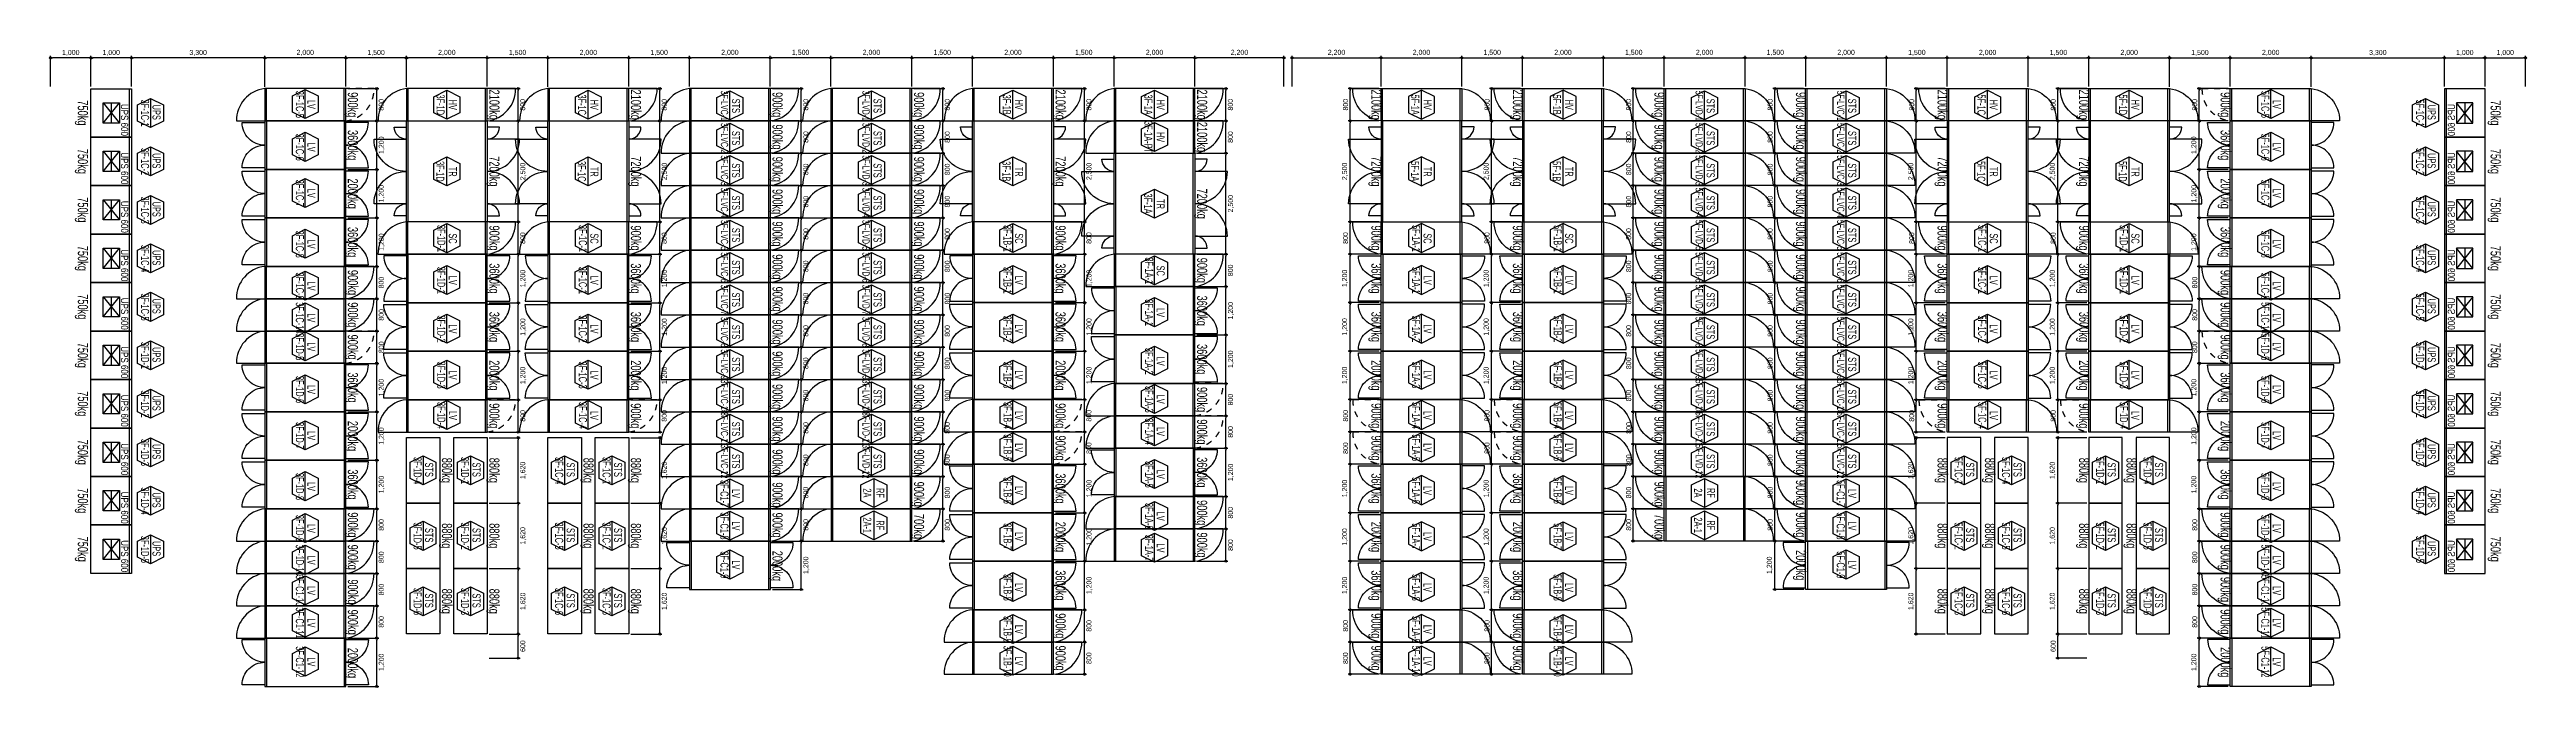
# Model space of a CAD drawing. Header units: millimetres. Extents: x 89978 to 501025, y -351975 to 837171.
# Drawn here: x 278825 to 340075, y 402023 to 417817 of the extents above; entities that cross this region are included whole.
import ezdxf
from ezdxf.enums import TextEntityAlignment as Align

# ---------------------------------------------------------------- set-up
doc = ezdxf.new("R2010")
doc.units = ezdxf.units.MM
doc.header["$LTSCALE"] = 150
doc.linetypes.add('D1', pattern=[3, 1, -1, 1])
doc.layers.get('Defpoints').update_dxf_attribs({"color": 150})
for name, color, linetype in [('------00 Switch Gear', 3, 'Continuous'), ('------00 Switch Gear_Number', 1, 'Continuous'), ('-----36 Dimension', 1, 'Continuous'), ('20251030_전기하중검토', 241, 'Continuous')]:
    doc.layers.add(name, color=color, linetype=linetype)
doc.layers.add('NOPLOT', color=191, linetype='Continuous', plot=False)
doc.styles.add('ELEC', font='')
doc.styles.get('ELEC').set_extended_font_data('Dotum')
doc.dimstyles.new('ELEC', dxfattribs={"dimscale": 100, "dimtxt": 2, "dimasz": 1, "dimexe": 2, "dimexo": 1, "dimgap": 1, "dimtad": 1, "dimdec": 0, "dimrnd": 0.25, "dimzin": 9, "dimdsep": 32, "dimlunit": 6, "dimtxsty": 'ELEC', "dimblk": 'Z_DOT', "dimcen": 3, "dimclrd": 7, "dimclre": 7, "dimclrt": 3, "dimadec": 0, "dimazin": 0, "dimtfac": 1, "dimtdec": 0, "dimtix": 1, "dimtmove": 2, "dimatfit": 1, "dimfxl": 1, "dimarcsym": 0})

msp = doc.modelspace()

# ---------------------------------------------------------------- texts
at = {"layer": '------00 Switch Gear_Number', "color": 0, "style": 'ELEC'}
for s, height, width, p in [('3F-1C-1', 200, 0.7, (281186.6, 416241.8, 0)), ('3F-1C-5', 200, 0.7, (285015.6, 416457.3, 0)), ('LV', 200, 0.7, (285300.2, 416457.3, 0)), ('3F-1D', 200, 0.7, (288495.3, 416448.4, 0)), ('HV', 200, 0.7, (288798.2, 416448.4, 0)), ('3F-1C', 200, 0.7, (291995.3, 416448.4, 0)), ('HV', 200, 0.7, (292298.2, 416448.4, 0)), ('3F-LVC-1', 180, 0.6, (295515.6, 416422.6, 0)), ('STS', 200, 0.7, (295800.2, 416422.6, 0)), ('3F-LVD-1', 180, 0.6, (299015.6, 416422.6, 0)), ('STS', 200, 0.7, (299300.2, 416422.6, 0)), ('3F-1B', 200, 0.7, (302496.3, 416450)), ('HV', 200, 0.7, (302799.2, 416450)), ('3F-1A', 200, 0.7, (305998.3, 416450)), ('HV', 200, 0.7, (306301.2, 416450)), ('5F-1A', 200, 0.7, (312598.3, 416450, 0)), ('HV', 200, 0.7, (312901.2, 416450, 0)), ('5F-1B', 200, 0.7, (316100.3, 416450, 0)), ('HV', 200, 0.7, (316403.2, 416450, 0)), ('5F-LVD-1', 180, 0.6, (319617.6, 416422.6, 0)), ('STS', 200, 0.7, (319902.2, 416422.6, 0)), ('5F-LVC-1', 180, 0.6, (323117.6, 416422.6, 0)), ('STS', 200, 0.7, (323402.2, 416422.6, 0)), ('5F-1C', 200, 0.7, (326599.3, 416448.4, 0)), ('HV', 200, 0.7, (326902.2, 416448.4, 0)), ('5F-1D', 200, 0.7, (330101.3, 416448.4, 0)), ('HV', 200, 0.7, (330404.2, 416448.4, 0)), ('5F-1C-5', 200, 0.7, (333617.6, 416457.3, 0)), ('LV', 200, 0.7, (333902.2, 416457.3, 0)), ('5F-1C-1', 200, 0.7, (337446.6, 416241.8, 0)), ('UPS', 200, 0.7, (281471.2, 416263.2, 0)), ('3F-LVC-2', 180, 0.6, (295515.6, 415622.6, 0)), ('3F-LVD-2', 180, 0.6, (299015.6, 415622.6, 0)), ('3F-1A-PT', 200, 0.7, (305998.3, 415650)), ('5F-LVD-2', 180, 0.6, (319617.6, 415622.6, 0)), ('5F-LVC-2', 180, 0.6, (323117.6, 415622.6, 0)), ('UPS', 200, 0.7, (337731.2, 416263.2, 0)), ('3F-1C-2', 200, 0.7, (281186.6, 415041.8, 0)), ('3F-1C-6', 200, 0.7, (285015.6, 415398.3, 0)), ('LV', 200, 0.7, (285300.2, 415398.3, 0)), ('STS', 200, 0.7, (295800.2, 415622.6, 0)), ('STS', 200, 0.7, (299300.2, 415622.6, 0)), ('HV', 200, 0.7, (306301.2, 415650)), ('STS', 200, 0.7, (319902.2, 415622.6, 0)), ('STS', 200, 0.7, (323402.2, 415622.6, 0)), ('5F-1C-6', 200, 0.7, (333617.6, 415398.3, 0)), ('LV', 200, 0.7, (333902.2, 415398.3, 0)), ('5F-1C-2', 200, 0.7, (337446.6, 415041.8, 0)), ('UPS', 200, 0.7, (281471.2, 415063.2, 0)), ('3F-1D', 200, 0.7, (288488.7, 414800.9, 0)), ('TR', 200, 0.7, (288798.2, 414789.2, 0)), ('3F-1C', 200, 0.7, (291988.7, 414800.9, 0)), ('TR', 200, 0.7, (292298.2, 414789.2, 0)), ('3F-LVC-3', 180, 0.6, (295515.6, 414822.6, 0)), ('STS', 200, 0.7, (295800.2, 414822.6, 0)), ('3F-LVD-3', 180, 0.6, (299015.6, 414822.6, 0)), ('STS', 200, 0.7, (299300.2, 414822.6, 0)), ('3F-1B', 200, 0.7, (302489.7, 414802.5)), ('TR', 200, 0.7, (302799.2, 414790.8)), ('5F-1A', 200, 0.7, (312591.7, 414802.5, 0)), ('TR', 200, 0.7, (312901.2, 414790.8, 0)), ('5F-1B', 200, 0.7, (316093.7, 414802.5, 0)), ('TR', 200, 0.7, (316403.2, 414790.8, 0)), ('5F-LVD-3', 180, 0.6, (319617.6, 414822.6, 0)), ('STS', 200, 0.7, (319902.2, 414822.6, 0)), ('5F-LVC-3', 180, 0.6, (323117.6, 414822.6, 0)), ('STS', 200, 0.7, (323402.2, 414822.6, 0)), ('5F-1C', 200, 0.7, (326592.7, 414800.9, 0)), ('TR', 200, 0.7, (326902.2, 414789.2, 0)), ('5F-1D', 200, 0.7, (330094.7, 414800.9, 0)), ('TR', 200, 0.7, (330404.2, 414789.2, 0)), ('UPS', 200, 0.7, (337731.2, 415063.2, 0)), ('3F-1C-3', 200, 0.7, (281186.6, 413841.8, 0)), ('3F-1C-7', 200, 0.7, (285015.6, 414257.3, 0)), ('LV', 200, 0.7, (285300.2, 414257.3, 0)), ('3F-LVC-4', 180, 0.6, (295515.6, 414022.6, 0)), ('STS', 200, 0.7, (295800.2, 414022.6, 0)), ('3F-LVD-4', 180, 0.6, (299015.6, 414022.6, 0)), ('STS', 200, 0.7, (299300.2, 414022.6, 0)), ('3F-1A', 200, 0.7, (305991.7, 414002.5)), ('TR', 200, 0.7, (306301.2, 413990.8)), ('5F-LVD-4', 180, 0.6, (319620.5, 414022.6, 0)), ('STS', 200, 0.7, (319902.2, 414022.6, 0)), ('5F-LVC-4', 180, 0.6, (323117.6, 414022.6, 0)), ('STS', 200, 0.7, (323402.2, 414022.6, 0)), ('5F-1C-7', 200, 0.7, (333617.6, 414257.3, 0)), ('LV', 200, 0.7, (333902.2, 414257.3, 0)), ('5F-1C-3', 200, 0.7, (337446.6, 413841.8, 0)), ('UPS', 200, 0.7, (281471.2, 413863.2, 0)), ('3F-1D-1', 200, 0.7, (288513.6, 413138, 0)), ('3F-1C-1', 200, 0.7, (292013.6, 413138, 0)), ('3F-LVC-5', 180, 0.6, (295515.6, 413222.6, 0)), ('3F-LVD-5', 180, 0.6, (299015.6, 413222.6, 0)), ('3F-1B-1', 200, 0.7, (302514.6, 413139.6)), ('5F-1A-1', 200, 0.7, (312616.6, 413139.6, 0)), ('5F-1B-1', 200, 0.7, (316118.6, 413139.6, 0)), ('5F-LVD-5', 180, 0.6, (319620.5, 413222.6, 0)), ('5F-LVC-5', 180, 0.6, (323117.6, 413222.6, 0)), ('5F-1C-1', 200, 0.7, (326617.6, 413138, 0)), ('5F-1D-1', 200, 0.7, (330119.6, 413138, 0)), ('UPS', 200, 0.7, (337731.2, 413863.2, 0)), ('3F-1C-4', 200, 0.7, (281186.6, 412641.8, 0)), ('UPS', 200, 0.7, (281471.2, 412663.2, 0)), ('3F-1C-8', 200, 0.7, (285015.6, 412998.3, 0)), ('LV', 200, 0.7, (285300.2, 412998.3, 0)), ('SC', 200, 0.7, (288798.2, 413138, 0)), ('SC', 200, 0.7, (292298.2, 413138, 0)), ('STS', 200, 0.7, (295800.2, 413222.6, 0)), ('STS', 200, 0.7, (299300.2, 413222.6, 0)), ('SC', 200, 0.7, (302799.2, 413139.6)), ('SC', 200, 0.7, (312901.2, 413139.6, 0)), ('SC', 200, 0.7, (316403.2, 413139.6, 0)), ('STS', 200, 0.7, (319902.2, 413222.6, 0)), ('STS', 200, 0.7, (323402.2, 413222.6, 0)), ('SC', 200, 0.7, (326902.2, 413138, 0)), ('SC', 200, 0.7, (330404.2, 413138, 0)), ('5F-1C-8', 200, 0.7, (333617.6, 412998.3, 0)), ('LV', 200, 0.7, (333902.2, 412998.3, 0)), ('5F-1C-4', 200, 0.7, (337446.6, 412641.8, 0)), ('UPS', 200, 0.7, (337731.2, 412663.2, 0)), ('3F-1C-9', 200, 0.7, (285015.6, 411960.4, 0)), ('3F-1D-1', 200, 0.7, (288512.6, 412103, 0)), ('3F-1C-1', 200, 0.7, (292012.6, 412103, 0)), ('3F-LVC-6', 180, 0.6, (295515.6, 412422.6, 0)), ('STS', 200, 0.7, (295800.2, 412422.6, 0)), ('3F-LVD-6', 180, 0.6, (299015.6, 412422.6, 0)), ('STS', 200, 0.7, (299300.2, 412422.6, 0)), ('3F-1B-1', 200, 0.7, (302513.6, 412104.6)), ('3F-1A-1', 200, 0.7, (306016.6, 412339.6)), ('SC', 200, 0.7, (306301.2, 412339.6)), ('5F-1A-1', 200, 0.7, (312617.6, 412104.6, 0)), ('5F-1B-1', 200, 0.7, (316119.6, 412104.6, 0)), ('5F-LVD-6', 180, 0.6, (319617.6, 412422.6, 0)), ('STS', 200, 0.7, (319902.2, 412422.6, 0)), ('5F-LVC-6', 180, 0.6, (323117.6, 412422.6, 0)), ('STS', 200, 0.7, (323402.2, 412422.6, 0)), ('5F-1C-1', 200, 0.7, (326616.6, 412103, 0)), ('5F-1D-1', 200, 0.7, (330118.6, 412103, 0)), ('5F-1C-9', 200, 0.7, (333617.6, 411960.4, 0)), ('3F-1C-5', 200, 0.7, (281186.6, 411441.8, 0)), ('UPS', 200, 0.7, (281471.2, 411463.2, 0)), ('LV', 200, 0.7, (285300.2, 411960.4, 0)), ('LV', 200, 0.7, (288797.2, 412103, 0)), ('LV', 200, 0.7, (292297.2, 412103, 0)), ('3F-LVC-7', 180, 0.6, (295515.6, 411622.6, 0)), ('STS', 200, 0.7, (295800.2, 411622.6, 0)), ('3F-LVD-7', 180, 0.6, (299015.6, 411622.6, 0)), ('STS', 200, 0.7, (299300.2, 411622.6, 0)), ('LV', 200, 0.7, (302798.2, 412104.6)), ('3F-1A-1', 200, 0.7, (306015.6, 411304.6)), ('LV', 200, 0.7, (312902.2, 412104.6, 0)), ('LV', 200, 0.7, (316404.2, 412104.6, 0)), ('5F-LVD-7', 180, 0.6, (319620.5, 411622.6, 0)), ('STS', 200, 0.7, (319902.2, 411622.6, 0)), ('5F-LVC-7', 180, 0.6, (323117.6, 411622.6, 0)), ('STS', 200, 0.7, (323402.2, 411622.6, 0)), ('LV', 200, 0.7, (326901.2, 412103, 0)), ('LV', 200, 0.7, (330403.2, 412103, 0)), ('LV', 200, 0.7, (333902.2, 411960.4, 0)), ('5F-1C-5', 200, 0.7, (337446.6, 411441.8, 0)), ('UPS', 200, 0.7, (337731.2, 411463.2, 0)), ('3F-1C-10', 200, 0.7, (285015.6, 411174.6, 0)), ('LV', 200, 0.7, (285300.2, 411174.6, 0)), ('3F-1D-2', 200, 0.7, (288512.6, 410898.3, 0)), ('LV', 200, 0.7, (288797.2, 410898.3, 0)), ('3F-1C-2', 200, 0.7, (292012.6, 410898.3, 0)), ('LV', 200, 0.7, (292297.2, 410898.3, 0)), ('3F-LVC-8', 180, 0.6, (295515.6, 410822.6, 0)), ('STS', 200, 0.7, (295800.2, 410822.6, 0)), ('3F-LVD-8', 180, 0.6, (299015.6, 410822.6, 0)), ('STS', 200, 0.7, (299300.2, 410822.6, 0)), ('3F-1B-2', 200, 0.7, (302513.6, 410899.9)), ('LV', 200, 0.7, (302798.2, 410899.9)), ('LV', 200, 0.7, (306300.2, 411304.6)), ('5F-1A-2', 200, 0.7, (312617.6, 410899.9, 0)), ('LV', 200, 0.7, (312902.2, 410899.9, 0)), ('5F-1B-2', 200, 0.7, (316119.6, 410899.9, 0)), ('LV', 200, 0.7, (316404.2, 410899.9, 0)), ('5F-LVD-8', 180, 0.6, (319617.6, 410822.6, 0)), ('STS', 200, 0.7, (319902.2, 410822.6, 0)), ('5F-LVC-8', 180, 0.6, (323117.6, 410822.6, 0)), ('STS', 200, 0.7, (323402.2, 410822.6, 0)), ('5F-1C-2', 200, 0.7, (326616.6, 410898.3, 0)), ('LV', 200, 0.7, (326901.2, 410898.3, 0)), ('5F-1D-2', 200, 0.7, (330118.6, 410898.3, 0)), ('LV', 200, 0.7, (330403.2, 410898.3, 0)), ('5F-1C-10', 200, 0.7, (333617.6, 411174.6, 0)), ('LV', 200, 0.7, (333902.2, 411174.6, 0)), ('3F-1D-1', 200, 0.7, (281186.6, 410241.8, 0)), ('UPS', 200, 0.7, (281471.2, 410263.2, 0)), ('3F-1D-5', 200, 0.7, (285015.6, 410457.3, 0)), ('LV', 200, 0.7, (285300.2, 410457.3, 0)), ('3F-1A-2', 200, 0.7, (306015.6, 410099.9)), ('5F-1D-5', 200, 0.7, (333617.6, 410457.3, 0)), ('LV', 200, 0.7, (333902.2, 410457.3, 0)), ('5F-1D-1', 200, 0.7, (337446.6, 410241.8, 0)), ('UPS', 200, 0.7, (337731.2, 410263.2, 0)), ('3F-1D-3', 200, 0.7, (288512.6, 409757.3, 0)), ('LV', 200, 0.7, (288797.2, 409757.3, 0)), ('3F-1C-3', 200, 0.7, (292012.6, 409757.3, 0)), ('LV', 200, 0.7, (292297.2, 409757.3, 0)), ('3F-LVC-9', 180, 0.6, (295515.7, 410022.6, 0)), ('STS', 200, 0.7, (295800.3, 410022.6, 0)), ('3F-LVD-9', 180, 0.6, (299015.8, 410022.6, 0)), ('STS', 200, 0.7, (299300.5, 410022.6, 0)), ('3F-1B-3', 200, 0.7, (302513.6, 409758.9)), ('LV', 200, 0.7, (302798.2, 409758.9)), ('LV', 200, 0.7, (306300.2, 410099.9)), ('5F-1A-3', 200, 0.7, (312617.6, 409758.9, 0)), ('LV', 200, 0.7, (312902.2, 409758.9, 0)), ('5F-1B-3', 200, 0.7, (316119.6, 409758.9, 0)), ('LV', 200, 0.7, (316404.2, 409758.9, 0)), ('5F-LVD-9', 180, 0.6, (319617.8, 410022.6, 0)), ('STS', 200, 0.7, (319902.5, 410022.6, 0)), ('5F-LVC-9', 180, 0.6, (323117.7, 410022.6, 0)), ('STS', 200, 0.7, (323402.3, 410022.6, 0)), ('5F-1C-3', 200, 0.7, (326616.6, 409757.3, 0)), ('LV', 200, 0.7, (326901.2, 409757.3, 0)), ('5F-1D-3', 200, 0.7, (330118.6, 409757.3, 0)), ('LV', 200, 0.7, (330403.2, 409757.3, 0)), ('3F-1D-2', 200, 0.7, (281186.6, 409041.8, 0)), ('UPS', 200, 0.7, (281471.2, 409063.2, 0)), ('3F-1D-6', 200, 0.7, (285015.6, 409398.3, 0)), ('LV', 200, 0.7, (285300.2, 409398.3, 0)), ('3F-LVC-10', 180, 0.6, (295515.7, 409222.6, 0)), ('STS', 200, 0.7, (295800.3, 409222.6, 0)), ('3F-LVD-10', 180, 0.6, (299015.8, 409222.6, 0)), ('STS', 200, 0.7, (299300.5, 409222.6, 0)), ('3F-1A-3', 200, 0.7, (306017.6, 409158.9, 0)), ('LV', 200, 0.7, (306302.2, 409158.9, 0)), ('5F-LVD-10', 180, 0.6, (319617.8, 409222.6, 0)), ('STS', 200, 0.7, (319902.5, 409222.6, 0)), ('5F-LVC-10', 180, 0.6, (323117.7, 409222.6, 0)), ('STS', 200, 0.7, (323402.3, 409222.6, 0)), ('5F-1D-6', 200, 0.7, (333617.6, 409398.3, 0)), ('LV', 200, 0.7, (333902.2, 409398.3, 0)), ('5F-1D-2', 200, 0.7, (337446.6, 409041.8, 0)), ('UPS', 200, 0.7, (337731.2, 409063.2, 0)), ('3F-1D-7', 200, 0.7, (285015.6, 408257.3, 0)), ('3F-1D-4', 200, 0.7, (288514.6, 408757.3, 0)), ('LV', 200, 0.7, (288799.2, 408757.3, 0)), ('3F-1C-4', 200, 0.7, (292014.6, 408757.3, 0)), ('LV', 200, 0.7, (292299.2, 408757.3, 0)), ('3F-LVC-11', 180, 0.6, (295515.7, 408422.6, 0)), ('STS', 200, 0.7, (295800.3, 408422.6, 0)), ('3F-LVD-11', 180, 0.6, (299015.8, 408422.6, 0)), ('STS', 200, 0.7, (299300.5, 408422.6, 0)), ('3F-1B-4', 200, 0.7, (302515.6, 408758.9)), ('LV', 200, 0.7, (302800.2, 408758.9)), ('3F-1A-4', 200, 0.7, (306017.6, 408358.9, 0)), ('5F-1A-4', 200, 0.7, (312615.6, 408758.9, 0)), ('LV', 200, 0.7, (312900.2, 408758.9, 0)), ('5F-1B-4', 200, 0.7, (316117.6, 408758.9, 0)), ('LV', 200, 0.7, (316402.2, 408758.9, 0)), ('5F-LVD-11', 180, 0.6, (319617.8, 408422.6, 0)), ('STS', 200, 0.7, (319902.5, 408422.6, 0)), ('5F-LVC-11', 180, 0.6, (323117.7, 408422.6, 0)), ('STS', 200, 0.7, (323402.3, 408422.6, 0)), ('5F-1C-4', 200, 0.7, (326618.6, 408757.3, 0)), ('LV', 200, 0.7, (326903.2, 408757.3, 0)), ('5F-1D-4', 200, 0.7, (330120.6, 408757.3, 0)), ('LV', 200, 0.7, (330405.2, 408757.3, 0)), ('5F-1D-7', 200, 0.7, (333617.6, 408257.3, 0)), ('3F-1D-3', 200, 0.7, (281186.6, 407841.8, 0)), ('UPS', 200, 0.7, (281471.2, 407863.2, 0)), ('LV', 200, 0.7, (285300.2, 408257.3, 0)), ('3F-LVC-12', 180, 0.6, (295515.7, 407622.6, 0)), ('3F-LVD-12', 180, 0.6, (299015.8, 407622.6, 0)), ('3F-1B-5', 200, 0.7, (302515.6, 407958.9)), ('LV', 200, 0.7, (302800.2, 407958.9)), ('LV', 200, 0.7, (306302.2, 408358.9, 0)), ('5F-1A-5', 200, 0.7, (312615.6, 407958.9, 0)), ('LV', 200, 0.7, (312900.2, 407958.9, 0)), ('5F-1B-5', 200, 0.7, (316117.6, 407958.9, 0)), ('LV', 200, 0.7, (316402.2, 407958.9, 0)), ('5F-LVD-12', 180, 0.6, (319617.8, 407622.6, 0)), ('5F-LVC-12', 180, 0.6, (323117.7, 407622.6, 0)), ('LV', 200, 0.7, (333902.2, 408257.3, 0)), ('5F-1D-3', 200, 0.7, (337446.6, 407841.8, 0)), ('UPS', 200, 0.7, (337731.2, 407863.2, 0)), ('3F-1D-8', 200, 0.7, (285015.6, 406998.3, 0)), ('3F-1D-4', 200, 0.7, (287927.6, 407393.4, 0)), ('STS', 200, 0.7, (288212.2, 407414.8, 0)), ('3F-1D-1', 200, 0.7, (289099.6, 407393.4, 0)), ('STS', 200, 0.7, (289384.2, 407414.8, 0)), ('3F-1C-4', 200, 0.7, (291427.6, 407393.4, 0)), ('STS', 200, 0.7, (291712.2, 407414.8, 0)), ('3F-1C-1', 200, 0.7, (292599.6, 407393.4, 0)), ('STS', 200, 0.7, (292884.2, 407414.8, 0)), ('STS', 200, 0.7, (295800.3, 407622.6, 0)), ('STS', 200, 0.7, (299300.5, 407622.6, 0)), ('3F-1A-5', 200, 0.7, (306017.6, 407299.9, 0)), ('LV', 200, 0.7, (306302.2, 407299.9, 0)), ('STS', 200, 0.7, (319902.5, 407622.6, 0)), ('STS', 200, 0.7, (323402.3, 407622.6, 0)), ('5F-1C-1', 200, 0.7, (326033.6, 407393.4, 0)), ('STS', 200, 0.7, (326318.2, 407414.8, 0)), ('5F-1C-4', 200, 0.7, (327205.6, 407393.4, 0)), ('STS', 200, 0.7, (327490.2, 407414.8, 0)), ('5F-1D-1', 200, 0.7, (329533.6, 407393.4, 0)), ('STS', 200, 0.7, (329818.2, 407414.8, 0)), ('5F-1D-4', 200, 0.7, (330705.6, 407393.4, 0)), ('STS', 200, 0.7, (330990.2, 407414.8, 0)), ('5F-1D-8', 200, 0.7, (333617.6, 406998.3, 0)), ('3F-1D-4', 200, 0.7, (281186.6, 406641.8, 0)), ('UPS', 200, 0.7, (281471.2, 406663.2, 0)), ('LV', 200, 0.7, (285300.2, 406998.3, 0)), ('3F-C1-7', 200, 0.7, (295515.7, 406822.6, 0)), ('LV', 200, 0.7, (295800.3, 406822.6, 0)), ('3F-1B-6', 200, 0.7, (302515.6, 406899.9)), ('LV', 200, 0.7, (302800.2, 406899.9)), ('5F-1A-6', 200, 0.7, (312615.6, 406899.9, 0)), ('LV', 200, 0.7, (312900.2, 406899.9, 0)), ('5F-1B-6', 200, 0.7, (316117.6, 406899.9, 0)), ('LV', 200, 0.7, (316402.2, 406899.9, 0)), ('5F-C1-7', 200, 0.7, (323117.7, 406822.6, 0)), ('LV', 200, 0.7, (323402.3, 406822.6, 0)), ('LV', 200, 0.7, (333902.2, 406998.3, 0)), ('5F-1D-4', 200, 0.7, (337446.6, 406641.8, 0)), ('UPS', 200, 0.7, (337731.2, 406663.2, 0)), ('3F-1D-9', 200, 0.7, (285015.6, 405960.4, 0)), ('3F-1D-5', 200, 0.7, (287927.6, 405773.4, 0)), ('3F-1D-2', 200, 0.7, (289099.6, 405773.4, 0)), ('3F-1C-5', 200, 0.7, (291427.6, 405773.4, 0)), ('3F-1C-2', 200, 0.7, (292599.6, 405773.4, 0)), ('3F-C1-8', 200, 0.7, (295515.7, 406022.6, 0)), ('LV', 200, 0.7, (295800.3, 406022.6, 0)), ('3F-1A-6', 200, 0.7, (306017.6, 406262, 0)), ('LV', 200, 0.7, (306302.2, 406262, 0)), ('5F-C1-8', 200, 0.7, (323117.7, 406022.6, 0)), ('LV', 200, 0.7, (323402.3, 406022.6, 0)), ('5F-1C-2', 200, 0.7, (326033.6, 405773.4, 0)), ('5F-1C-5', 200, 0.7, (327205.6, 405773.4, 0)), ('5F-1D-2', 200, 0.7, (329533.6, 405773.4, 0)), ('5F-1D-5', 200, 0.7, (330705.6, 405773.4, 0)), ('5F-1D-9', 200, 0.7, (333617.6, 405960.4, 0)), ('3F-1D-5', 200, 0.7, (281186.6, 405441.8, 0)), ('UPS', 200, 0.7, (281471.2, 405463.2, 0)), ('3F-1D-10', 200, 0.7, (285015.6, 405174.6, 0)), ('LV', 200, 0.7, (285300.2, 405960.4, 0)), ('STS', 200, 0.7, (288212.2, 405794.8, 0)), ('STS', 200, 0.7, (289384.2, 405794.8, 0)), ('STS', 200, 0.7, (291712.2, 405794.8, 0)), ('STS', 200, 0.7, (292884.2, 405794.8, 0)), ('3F-1B-7', 200, 0.7, (302515.6, 405758.9)), ('LV', 200, 0.7, (302800.2, 405758.9)), ('3F-1A-7', 200, 0.7, (306017.6, 405476.2, 0)), ('LV', 200, 0.7, (306302.2, 405476.2, 0)), ('5F-1A-7', 200, 0.7, (312615.6, 405758.9, 0)), ('LV', 200, 0.7, (312900.2, 405758.9, 0)), ('5F-1B-7', 200, 0.7, (316117.6, 405758.9, 0)), ('LV', 200, 0.7, (316402.2, 405758.9, 0)), ('STS', 200, 0.7, (326318.2, 405794.8, 0)), ('STS', 200, 0.7, (327490.2, 405794.8, 0)), ('STS', 200, 0.7, (329818.2, 405794.8, 0)), ('STS', 200, 0.7, (330990.2, 405794.8, 0)), ('5F-1D-10', 200, 0.7, (333617.6, 405174.6, 0)), ('LV', 200, 0.7, (333902.2, 405960.4, 0)), ('5F-1D-5', 200, 0.7, (337446.6, 405441.8, 0)), ('UPS', 200, 0.7, (337731.2, 405463.2, 0)), ('LV', 200, 0.7, (285300.2, 405174.6, 0)), ('3F-C1-9', 200, 0.7, (295516.7, 405058.9, 0)), ('LV', 200, 0.7, (295801.3, 405058.9, 0)), ('5F-C1-9', 200, 0.7, (323118.7, 405058.9, 0)), ('LV', 200, 0.7, (323403.3, 405058.9, 0)), ('LV', 200, 0.7, (333902.2, 405174.6, 0)), ('3F-C1-10', 200, 0.7, (285015.6, 404421, 0)), ('LV', 200, 0.7, (285300.2, 404421, 0)), ('3F-1D-6', 200, 0.7, (287927.6, 404153.4, 0)), ('STS', 200, 0.7, (288212.2, 404174.8, 0)), ('3F-1D-3', 200, 0.7, (289099.6, 404153.4, 0)), ('STS', 200, 0.7, (289384.2, 404174.8, 0)), ('3F-1C-6', 200, 0.7, (291427.6, 404153.4, 0)), ('STS', 200, 0.7, (291712.2, 404174.8, 0)), ('3F-1C-3', 200, 0.7, (292599.6, 404153.4, 0)), ('STS', 200, 0.7, (292884.2, 404174.8, 0)), ('3F-1B-8', 200, 0.7, (302515.6, 404499.9)), ('LV', 200, 0.7, (302800.2, 404499.9)), ('5F-1A-8', 200, 0.7, (312615.6, 404499.9, 0)), ('LV', 200, 0.7, (312900.2, 404499.9, 0)), ('5F-1B-8', 200, 0.7, (316117.6, 404499.9, 0)), ('LV', 200, 0.7, (316402.2, 404499.9, 0)), ('5F-1C-3', 200, 0.7, (326033.6, 404153.4, 0)), ('STS', 200, 0.7, (326318.2, 404174.8, 0)), ('5F-1C-6', 200, 0.7, (327205.6, 404153.4, 0)), ('STS', 200, 0.7, (327490.2, 404174.8, 0)), ('5F-1D-3', 200, 0.7, (329533.6, 404153.4, 0)), ('STS', 200, 0.7, (329818.2, 404174.8, 0)), ('5F-1D-6', 200, 0.7, (330705.6, 404153.4, 0)), ('STS', 200, 0.7, (330990.2, 404174.8, 0)), ('5F-C1-10', 200, 0.7, (333617.6, 404421, 0)), ('LV', 200, 0.7, (333902.2, 404421, 0)), ('3F-C1-11', 200, 0.7, (285015.6, 403621, 0)), ('LV', 200, 0.7, (285300.2, 403621, 0)), ('3F-1B-9', 200, 0.7, (302515.6, 403462)), ('5F-1A-9', 200, 0.7, (312615.6, 403462, 0)), ('5F-1B-9', 200, 0.7, (316117.6, 403462, 0)), ('5F-C1-11', 200, 0.7, (333617.6, 403621, 0)), ('LV', 200, 0.7, (333902.2, 403621, 0)), ('3F-C1-12', 200, 0.7, (285016.6, 402657.3, 0)), ('3F-1B-10', 200, 0.7, (302515.6, 402676.2)), ('LV', 200, 0.7, (302800.2, 403462)), ('5F-1A-10', 200, 0.7, (312615.6, 402676.2, 0)), ('LV', 200, 0.7, (312900.2, 403462, 0)), ('5F-1B-10', 200, 0.7, (316117.6, 402676.2, 0)), ('LV', 200, 0.7, (316402.2, 403462, 0)), ('5F-C1-12', 200, 0.7, (333618.6, 402657.3, 0)), ('LV', 200, 0.7, (285301.2, 402657.3, 0)), ('LV', 200, 0.7, (302800.2, 402676.2)), ('LV', 200, 0.7, (312900.2, 402676.2, 0)), ('LV', 200, 0.7, (316402.2, 402676.2, 0)), ('LV', 200, 0.7, (333903.2, 402657.3, 0))]:
    msp.add_text(s, height=height, rotation=270, dxfattribs=dict(at, width=width)).set_placement(p, align=Align.MIDDLE_CENTER)
at = {"layer": '------00 Switch Gear_Number', "color": 7, "style": 'ELEC', "width": 0.7}
for s, p in [('2A', (299047.2, 406841, 0)), ('RF', (299367.2, 406841, 0)), ('2A', (319591.2, 406841, 0)), ('RF', (319911.2, 406841, 0)), ('2A-1', (299047.2, 406041, 0)), ('RF', (299367.2, 406041, 0)), ('2A-1', (319591.2, 406041, 0)), ('RF', (319911.2, 406041, 0))]:
    msp.add_text(s, height=200, rotation=270, dxfattribs=at).set_placement(p, align=Align.MIDDLE_CENTER)
at = {"layer": '20251030_전기하중검토', "style": 'ELEC', "width": 0.7}
for s, p in [('750kg', (279618.4, 416247.1, 0)), ('900kg', (286295, 416448.4, 0)), ('2100kg', (289795, 416448.7, 0)), ('2100kg', (293295, 416448.7, 0)), ('900kg', (296796, 416450, 0)), ('900kg', (300296, 416450, 0)), ('2100kg', (303796, 416450.3)), ('2100kg', (307296, 416450.3)), ('2100kg', (311604, 416450.3, 0)), ('2100kg', (315104, 416450.3)), ('900kg', (318604, 416450, 0)), ('900kg', (322104, 416450, 0)), ('2100kg', (325605, 416448.7, 0)), ('2100kg', (329105, 416448.7, 0)), ('900kg', (332605, 416448.4, 0)), ('750kg', (339281.6, 416247.1, 0)), ('900kg', (296796, 415650, 0)), ('900kg', (300296, 415650, 0)), ('2100kg', (307296, 415650.3)), ('900kg', (318604, 415650, 0)), ('900kg', (322104, 415650, 0)), ('750kg', (279618.4, 415047.1, 0)), ('3600kg', (286295.1, 415448.4, 0)), ('3600kg', (332604.9, 415448.4, 0)), ('750kg', (339281.6, 415047.1, 0)), ('7200kg', (289795, 414798.4, 0)), ('7200kg', (293295, 414798.4, 0)), ('900kg', (296796, 414850, 0)), ('900kg', (300296, 414850, 0)), ('7200kg', (303796, 414800)), ('7200kg', (311604, 414800, 0)), ('7200kg', (315104, 414800, 0)), ('900kg', (318604, 414850, 0)), ('900kg', (322104, 414850, 0)), ('7200kg', (325605, 414798.4, 0)), ('7200kg', (329105, 414798.4, 0)), ('750kg', (279618.4, 413847.1, 0)), ('2000kg', (286295.1, 414248.4, 0)), ('900kg', (296796, 414050, 0)), ('900kg', (300296, 414050, 0)), ('7200kg', (307296, 414000)), ('900kg', (318604, 414050, 0)), ('900kg', (322104, 414050, 0)), ('2000kg', (332604.9, 414248.4, 0)), ('750kg', (339281.6, 413847.1, 0)), ('900kg', (289795, 413148.4, 0)), ('900kg', (293295, 413148.4, 0)), ('900kg', (296796, 413250, 0)), ('900kg', (300296, 413250, 0)), ('900kg', (303796, 413150)), ('900kg', (311604, 413150, 0)), ('900kg', (315104, 413150)), ('900kg', (318604, 413250, 0)), ('900kg', (322104, 413250, 0)), ('900kg', (325605, 413148.4, 0)), ('900kg', (329105, 413148.4, 0)), ('750kg', (279618.4, 412647.1, 0)), ('3600kg', (286295.1, 413048.4, 0)), ('3600kg', (332604.9, 413048.4, 0)), ('750kg', (339281.6, 412647.1, 0)), ('900kg', (286296, 412048.4, 0)), ('3600kg', (289794, 412148.4, 0)), ('3600kg', (293294, 412148.4, 0)), ('900kg', (296796, 412436.2, 0)), ('900kg', (300296, 412436.2, 0)), ('3600kg', (303795, 412150)), ('900kg', (307296, 412350)), ('3600kg', (311605, 412150, 0)), ('3600kg', (315105, 412150)), ('900kg', (318604, 412436.2, 0)), ('900kg', (322104, 412436.2, 0)), ('3600kg', (325606, 412148.4, 0)), ('3600kg', (329106, 412148.4, 0)), ('900kg', (332604, 412048.4, 0)), ('750kg', (279618.4, 411447.1, 0)), ('900kg', (296796, 411636.2, 0)), ('900kg', (300296, 411636.2, 0)), ('3600kg', (307295, 411350)), ('900kg', (318604, 411636.2, 0)), ('900kg', (322104, 411636.2, 0)), ('750kg', (339281.6, 411447.1, 0)), ('900kg', (286296, 411248.4, 0)), ('3600kg', (289794, 410948.4, 0)), ('3600kg', (293294, 410948.4, 0)), ('900kg', (296796, 410822.3, 0)), ('900kg', (300296, 410822.3, 0)), ('3600kg', (303795, 410950)), ('3600kg', (311605, 410950, 0)), ('3600kg', (315105, 410950, 0)), ('900kg', (318604, 410822.3, 0)), ('900kg', (322104, 410822.3, 0)), ('3600kg', (325606, 410948.4, 0)), ('3600kg', (329106, 410948.4, 0)), ('900kg', (332604, 411248.4, 0)), ('750kg', (279618.4, 410247.1, 0)), ('900kg', (286295, 410448.4, 0)), ('3600kg', (307295, 410150)), ('900kg', (332605, 410448.4, 0)), ('750kg', (339281.6, 410247.1, 0)), ('3600kg', (286295.1, 409448.4, 0)), ('2000kg', (289794, 409748.4, 0)), ('2000kg', (293294, 409748.4, 0)), ('900kg', (296796, 410036.2, 0)), ('900kg', (300296.1, 410036.2, 0)), ('2000kg', (303795, 409750)), ('2000kg', (311605, 409750, 0)), ('2000kg', (315105, 409750, 0)), ('900kg', (318603.9, 410036.2, 0)), ('900kg', (322104, 410036.2, 0)), ('2000kg', (325606, 409748.4, 0)), ('2000kg', (329106, 409748.4, 0)), ('3600kg', (332604.9, 409448.4, 0)), ('750kg', (279618.4, 409047.1, 0)), ('900kg', (296796, 409222.3, 0)), ('900kg', (300296.1, 409222.3, 0)), ('900kg', (307295, 409150, 0)), ('900kg', (318603.9, 409222.3, 0)), ('900kg', (322104, 409222.3, 0)), ('750kg', (339281.6, 409047.1, 0)), ('2000kg', (286295.1, 408248.4, 0)), ('900kg', (289794, 408748.4, 0)), ('900kg', (293294, 408748.4, 0)), ('900kg', (296796, 408422.3, 0)), ('900kg', (300296.1, 408422.3, 0)), ('900kg', (303795, 408750)), ('900kg', (307295, 408350, 0)), ('900kg', (311605, 408750, 0)), ('900kg', (315105, 408750)), ('900kg', (318603.9, 408422.3, 0)), ('900kg', (322104, 408422.3, 0)), ('900kg', (325606, 408748.4, 0)), ('900kg', (329106, 408748.4, 0)), ('2000kg', (332604.9, 408248.4, 0)), ('750kg', (279618.4, 407847.1, 0)), ('900kg', (303795, 407950)), ('900kg', (311605, 407950, 0)), ('900kg', (315105, 407950)), ('750kg', (339281.6, 407847.1, 0)), ('3600kg', (286295.1, 407048.4, 0)), ('880kg', (288622, 407398.7, 0)), ('880kg', (289794, 407398.7, 0)), ('880kg', (292122, 407398.7, 0)), ('880kg', (293294, 407398.7, 0)), ('900kg', (296796, 407608.5, 0)), ('900kg', (300296.1, 407608.5, 0)), ('3600kg', (303795.1, 406950)), ('3600kg', (307295.1, 407350, 0)), ('3600kg', (311604.9, 406950, 0)), ('3600kg', (315104.9, 406950, 0)), ('900kg', (318603.9, 407608.5, 0)), ('900kg', (322104, 407608.5, 0)), ('880kg', (325606, 407398.7, 0)), ('880kg', (326778, 407398.7, 0)), ('880kg', (329106, 407398.7, 0)), ('880kg', (330278, 407398.7, 0)), ('3600kg', (332604.9, 407048.4, 0)), ('750kg', (279618.4, 406647.1, 0)), ('900kg', (296796.1, 406789.5, 0)), ('900kg', (300295.4, 406808.5, 0)), ('900kg', (318604.6, 406808.5, 0)), ('900kg', (322103.9, 406850, 0)), ('750kg', (339281.6, 406647.1, 0)), ('900kg', (286296, 406048.4, 0)), ('900kg', (296796.1, 406041.9, 0)), ('700kg', (300295.4, 406008.5, 0)), ('2000kg', (303795.1, 405750)), ('900kg', (307296, 406350, 0)), ('2000kg', (311604.9, 405750, 0)), ('2000kg', (315104.9, 405750, 0)), ('700kg', (318604.6, 406008.5, 0)), ('900kg', (322103.9, 406050, 0)), ('900kg', (332604, 406048.4, 0)), ('750kg', (279618.4, 405447.1, 0)), ('900kg', (286296, 405248.4, 0)), ('880kg', (288622, 405778.7, 0)), ('880kg', (289794, 405778.7, 0)), ('880kg', (292122, 405778.7, 0)), ('880kg', (293294, 405778.7, 0)), ('900kg', (307296, 405550, 0)), ('880kg', (325606, 405778.7, 0)), ('880kg', (326778, 405778.7, 0)), ('880kg', (329106, 405778.7, 0)), ('880kg', (330278, 405778.7, 0)), ('900kg', (332604, 405248.4, 0)), ('750kg', (339281.6, 405447.1, 0)), ('2000kg', (296795.1, 405032.6, 0)), ('3600kg', (303795.1, 404550)), ('3600kg', (311604.9, 404550, 0)), ('3600kg', (315104.9, 404550, 0)), ('2000kg', (322104.8, 405050, 0)), ('900kg', (286296, 404387.9, 0)), ('880kg', (288622, 404158.7, 0)), ('880kg', (289794, 404158.7, 0)), ('880kg', (292122, 404158.7, 0)), ('880kg', (293294, 404158.7, 0)), ('880kg', (325606, 404158.7, 0)), ('880kg', (326778, 404158.7, 0)), ('880kg', (329106, 404158.7, 0)), ('880kg', (330278, 404158.7, 0)), ('900kg', (332604, 404448.4, 0)), ('900kg', (286296, 403640.3, 0)), ('900kg', (303796, 403550)), ('900kg', (311604, 403550, 0)), ('900kg', (315104, 403550)), ('900kg', (332604, 403648.4, 0)), ('900kg', (303796, 402750)), ('900kg', (311604, 402750, 0)), ('900kg', (315104, 402750)), ('2000kg', (286295, 402631, 0)), ('2000kg', (332604.9, 402648.4, 0))]:
    msp.add_text(s, height=250, rotation=270, dxfattribs=at).set_placement(p, align=Align.MIDDLE)

# ---------------------------------------------------------------- blocks, each defined once
blk = doc.blocks.new('_DOTBLANK')
at = {"color": 0, "linetype": 'ByBlock'}
blk.add_line((-0.5, 0), (-1, 0), dxfattribs=at)
blk.add_circle((0, 0), 0.5, dxfattribs=at)
blk = doc.blocks.new('*D323')
at = {"layer": '-----36 Dimension', "color": 0, "lineweight": -2, "transparency": 16777216}
for p, q in [((287649, 416895), (287649, 417659)), ((289599, 417609), (287699, 417609)), ((289649, 416898), (289649, 417659))]:
    blk.add_line(p, q, dxfattribs=at)
at = {"layer": 'Defpoints', "color": 0, "transparency": 16777216}
for p in [(287649, 417609), (287649, 416845), (289649, 416848)]:
    blk.add_point(p, dxfattribs=at)
at = {"layer": '-----36 Dimension', "color": 0, "lineweight": -2, "transparency": 16777216, "xscale": 50, "yscale": 50, "zscale": 50, "rotation": 180}
blk.add_blockref('_DOTBLANK', (287649, 417609), dxfattribs=at)
at = {"layer": '-----36 Dimension', "color": 0, "lineweight": -2, "transparency": 16777216, "xscale": 50, "yscale": 50, "zscale": 50}
blk.add_blockref('_DOTBLANK', (289649, 417609), dxfattribs=at)
at = {"layer": '-----36 Dimension', "color": 0, "transparency": 16777216, "insert": (288649, 417734), "char_height": 125, "attachment_point": 5, "style": 'ELEC'}
blk.add_mtext('2,000', dxfattribs=at)
blk = doc.blocks.new('Z_DOT')
for p, q in [((-2, 0), (2, 0)), ((0, -2), (0, 2))]:
    blk.add_line(p, q)
for radius in [2.5, 1.25]:
    blk.add_circle((0, 0), radius)
blk = doc.blocks.new('*D324')
at = {"layer": '-----36 Dimension', "color": 0, "lineweight": -2, "transparency": 16777216}
for p, q in [((284149, 416895), (284149, 417659)), ((286099, 417609), (284199, 417609)), ((286149, 416898), (286149, 417659))]:
    blk.add_line(p, q, dxfattribs=at)
at = {"layer": 'Defpoints', "color": 0, "transparency": 16777216}
for p in [(284149, 417609), (284149, 416845), (286149, 416848)]:
    blk.add_point(p, dxfattribs=at)
at = {"layer": '-----36 Dimension', "color": 0, "lineweight": -2, "transparency": 16777216, "xscale": 50, "yscale": 50, "zscale": 50, "rotation": 180}
blk.add_blockref('_DOTBLANK', (284149, 417609), dxfattribs=at)
at = {"layer": '-----36 Dimension', "color": 0, "lineweight": -2, "transparency": 16777216, "xscale": 50, "yscale": 50, "zscale": 50}
blk.add_blockref('_DOTBLANK', (286149, 417609), dxfattribs=at)
at = {"layer": '-----36 Dimension', "color": 0, "transparency": 16777216, "insert": (285149, 417734), "char_height": 125, "attachment_point": 5, "style": 'ELEC'}
blk.add_mtext('2,000', dxfattribs=at)
blk = doc.blocks.new('*D325')
at = {"layer": '-----36 Dimension', "color": 0, "lineweight": -2, "transparency": 16777216}
for p, q in [((289649, 416898), (289649, 417659)), ((291099, 417609), (289699, 417609)), ((291149, 416898), (291149, 417659))]:
    blk.add_line(p, q, dxfattribs=at)
at = {"layer": 'Defpoints', "color": 0, "transparency": 16777216}
for p in [(289649, 417609), (289649, 416848), (291149, 416848)]:
    blk.add_point(p, dxfattribs=at)
at = {"layer": '-----36 Dimension', "color": 0, "lineweight": -2, "transparency": 16777216, "xscale": 50, "yscale": 50, "zscale": 50, "rotation": 180}
blk.add_blockref('_DOTBLANK', (289649, 417609), dxfattribs=at)
at = {"layer": '-----36 Dimension', "color": 0, "lineweight": -2, "transparency": 16777216, "xscale": 50, "yscale": 50, "zscale": 50}
blk.add_blockref('_DOTBLANK', (291149, 417609), dxfattribs=at)
at = {"layer": '-----36 Dimension', "color": 0, "transparency": 16777216, "insert": (290399, 417734), "char_height": 125, "attachment_point": 5, "style": 'ELEC'}
blk.add_mtext('1,500', dxfattribs=at)
blk = doc.blocks.new('*D326')
at = {"layer": '-----36 Dimension', "color": 0, "lineweight": -2, "transparency": 16777216}
for p, q in [((286149, 416897), (286149, 417657)), ((287599, 417607), (286199, 417607)), ((287649, 416897), (287649, 417657))]:
    blk.add_line(p, q, dxfattribs=at)
at = {"layer": 'Defpoints', "color": 0, "transparency": 16777216}
for p in [(286149, 417607), (286149, 416847), (287649, 416847)]:
    blk.add_point(p, dxfattribs=at)
at = {"layer": '-----36 Dimension', "color": 0, "lineweight": -2, "transparency": 16777216, "xscale": 50, "yscale": 50, "zscale": 50, "rotation": 180}
blk.add_blockref('_DOTBLANK', (286149, 417607), dxfattribs=at)
at = {"layer": '-----36 Dimension', "color": 0, "lineweight": -2, "transparency": 16777216, "xscale": 50, "yscale": 50, "zscale": 50}
blk.add_blockref('_DOTBLANK', (287649, 417607), dxfattribs=at)
at = {"layer": '-----36 Dimension', "color": 0, "transparency": 16777216, "insert": (286899, 417732), "char_height": 125, "attachment_point": 5, "style": 'ELEC'}
blk.add_mtext('1,500', dxfattribs=at)
blk = doc.blocks.new('*D327')
at = {"layer": '-----36 Dimension', "color": 0, "lineweight": -2, "transparency": 16777216}
for p, q in [((305150, 416897), (305150, 417661)), ((307100, 417611), (305200, 417611)), ((307150, 416900), (307150, 417661))]:
    blk.add_line(p, q, dxfattribs=at)
at = {"layer": 'Defpoints', "color": 0, "transparency": 16777216}
for p in [(305150, 417611), (305150, 416847), (307150, 416850)]:
    blk.add_point(p, dxfattribs=at)
at = {"layer": '-----36 Dimension', "color": 0, "lineweight": -2, "transparency": 16777216, "xscale": 50, "yscale": 50, "zscale": 50, "rotation": 180}
blk.add_blockref('_DOTBLANK', (305150, 417611), dxfattribs=at)
at = {"layer": '-----36 Dimension', "color": 0, "lineweight": -2, "transparency": 16777216, "xscale": 50, "yscale": 50, "zscale": 50}
blk.add_blockref('_DOTBLANK', (307150, 417611), dxfattribs=at)
at = {"layer": '-----36 Dimension', "color": 0, "transparency": 16777216, "insert": (306150, 417735), "char_height": 125, "attachment_point": 5, "style": 'ELEC'}
blk.add_mtext('2,000', dxfattribs=at)
blk = doc.blocks.new('*D328')
at = {"layer": '-----36 Dimension', "color": 0, "lineweight": -2, "transparency": 16777216}
for p, q in [((307150, 416900), (307150, 417661)), ((309300, 417611), (307200, 417611)), ((309350, 416900), (309350, 417661))]:
    blk.add_line(p, q, dxfattribs=at)
at = {"layer": 'Defpoints', "color": 0, "transparency": 16777216}
for p in [(307150, 417611), (307150, 416850), (309350, 416850)]:
    blk.add_point(p, dxfattribs=at)
at = {"layer": '-----36 Dimension', "color": 0, "lineweight": -2, "transparency": 16777216, "xscale": 50, "yscale": 50, "zscale": 50, "rotation": 180}
blk.add_blockref('_DOTBLANK', (307150, 417611), dxfattribs=at)
at = {"layer": '-----36 Dimension', "color": 0, "lineweight": -2, "transparency": 16777216, "xscale": 50, "yscale": 50, "zscale": 50}
blk.add_blockref('_DOTBLANK', (309350, 417611), dxfattribs=at)
at = {"layer": '-----36 Dimension', "color": 0, "transparency": 16777216, "insert": (308250, 417735), "char_height": 125, "attachment_point": 5, "style": 'ELEC'}
blk.add_mtext('2,200', dxfattribs=at)
blk = doc.blocks.new('*D329')
at = {"layer": '-----36 Dimension', "color": 0, "lineweight": -2, "transparency": 16777216}
for p, q in [((303650, 416900), (303650, 417661)), ((305100, 417611), (303700, 417611)), ((305150, 416900), (305150, 417661))]:
    blk.add_line(p, q, dxfattribs=at)
at = {"layer": 'Defpoints', "color": 0, "transparency": 16777216}
for p in [(303650, 417611), (303650, 416850), (305150, 416850, 0)]:
    blk.add_point(p, dxfattribs=at)
at = {"layer": '-----36 Dimension', "color": 0, "lineweight": -2, "transparency": 16777216, "xscale": 50, "yscale": 50, "zscale": 50, "rotation": 180}
blk.add_blockref('_DOTBLANK', (303650, 417611), dxfattribs=at)
at = {"layer": '-----36 Dimension', "color": 0, "lineweight": -2, "transparency": 16777216, "xscale": 50, "yscale": 50, "zscale": 50}
blk.add_blockref('_DOTBLANK', (305150, 417611), dxfattribs=at)
at = {"layer": '-----36 Dimension', "color": 0, "transparency": 16777216, "insert": (304400, 417735), "char_height": 125, "attachment_point": 5, "style": 'ELEC'}
blk.add_mtext('1,500', dxfattribs=at)
blk = doc.blocks.new('*D330')
at = {"layer": '-----36 Dimension', "color": 0, "lineweight": -2, "transparency": 16777216}
for p, q in [((301650, 416897, 0), (301650, 417661, 0)), ((303600, 417611, 0), (301700, 417611, 0)), ((303650, 416900, 0), (303650, 417661, 0))]:
    blk.add_line(p, q, dxfattribs=at)
at = {"layer": 'Defpoints', "color": 0, "transparency": 16777216}
for p in [(301650, 417611, 0), (301650, 416847, 0), (303650, 416850, 0)]:
    blk.add_point(p, dxfattribs=at)
at = {"layer": '-----36 Dimension', "color": 0, "lineweight": -2, "transparency": 16777216, "xscale": 50, "yscale": 50, "zscale": 50, "rotation": 180}
blk.add_blockref('_DOTBLANK', (301650, 417611, 0), dxfattribs=at)
at = {"layer": '-----36 Dimension', "color": 0, "lineweight": -2, "transparency": 16777216, "xscale": 50, "yscale": 50, "zscale": 50}
blk.add_blockref('_DOTBLANK', (303650, 417611, 0), dxfattribs=at)
at = {"layer": '-----36 Dimension', "color": 0, "transparency": 16777216, "insert": (302650, 417735, 0), "char_height": 125, "attachment_point": 5, "style": 'ELEC'}
blk.add_mtext('2,000', dxfattribs=at)
blk = doc.blocks.new('*D331')
at = {"layer": '-----36 Dimension', "color": 0, "lineweight": -2, "transparency": 16777216}
for p, q in [((291149, 416895), (291149, 417659)), ((293099, 417609), (291199, 417609)), ((293149, 416898), (293149, 417659))]:
    blk.add_line(p, q, dxfattribs=at)
at = {"layer": 'Defpoints', "color": 0, "transparency": 16777216}
for p in [(291149, 417609), (291149, 416845), (293149, 416848)]:
    blk.add_point(p, dxfattribs=at)
at = {"layer": '-----36 Dimension', "color": 0, "lineweight": -2, "transparency": 16777216, "xscale": 50, "yscale": 50, "zscale": 50, "rotation": 180}
blk.add_blockref('_DOTBLANK', (291149, 417609), dxfattribs=at)
at = {"layer": '-----36 Dimension', "color": 0, "lineweight": -2, "transparency": 16777216, "xscale": 50, "yscale": 50, "zscale": 50}
blk.add_blockref('_DOTBLANK', (293149, 417609), dxfattribs=at)
at = {"layer": '-----36 Dimension', "color": 0, "transparency": 16777216, "insert": (292149, 417734), "char_height": 125, "attachment_point": 5, "style": 'ELEC'}
blk.add_mtext('2,000', dxfattribs=at)
blk = doc.blocks.new('*D332')
at = {"layer": '-----36 Dimension', "color": 0, "lineweight": -2, "transparency": 16777216}
for p, q in [((300150, 416900, 0), (300150, 417661, 0)), ((301600, 417611, 0), (300200, 417611, 0)), ((301650, 416900, 0), (301650, 417661, 0))]:
    blk.add_line(p, q, dxfattribs=at)
at = {"layer": 'Defpoints', "color": 0, "transparency": 16777216}
for p in [(300150, 417611, 0), (300150, 416850, 0), (301650, 416850, 0)]:
    blk.add_point(p, dxfattribs=at)
at = {"layer": '-----36 Dimension', "color": 0, "lineweight": -2, "transparency": 16777216, "xscale": 50, "yscale": 50, "zscale": 50, "rotation": 180}
blk.add_blockref('_DOTBLANK', (300150, 417611, 0), dxfattribs=at)
at = {"layer": '-----36 Dimension', "color": 0, "lineweight": -2, "transparency": 16777216, "xscale": 50, "yscale": 50, "zscale": 50}
blk.add_blockref('_DOTBLANK', (301650, 417611, 0), dxfattribs=at)
at = {"layer": '-----36 Dimension', "color": 0, "transparency": 16777216, "insert": (300900, 417735, 0), "char_height": 125, "attachment_point": 5, "style": 'ELEC'}
blk.add_mtext('1,500', dxfattribs=at)
blk = doc.blocks.new('*D333')
at = {"layer": '-----36 Dimension', "color": 0, "lineweight": -2, "transparency": 16777216}
for p, q in [((298149, 416897, 0), (298149, 417661, 0)), ((300099, 417611, 0), (298199, 417611, 0)), ((300149, 416900, 0), (300149, 417661, 0))]:
    blk.add_line(p, q, dxfattribs=at)
at = {"layer": 'Defpoints', "color": 0, "transparency": 16777216}
for p in [(298149, 417611, 0), (298149, 416847, 0), (300149, 416850, 0)]:
    blk.add_point(p, dxfattribs=at)
at = {"layer": '-----36 Dimension', "color": 0, "lineweight": -2, "transparency": 16777216, "xscale": 50, "yscale": 50, "zscale": 50, "rotation": 180}
blk.add_blockref('_DOTBLANK', (298149, 417611, 0), dxfattribs=at)
at = {"layer": '-----36 Dimension', "color": 0, "lineweight": -2, "transparency": 16777216, "xscale": 50, "yscale": 50, "zscale": 50}
blk.add_blockref('_DOTBLANK', (300149, 417611, 0), dxfattribs=at)
at = {"layer": '-----36 Dimension', "color": 0, "transparency": 16777216, "insert": (299149, 417735, 0), "char_height": 125, "attachment_point": 5, "style": 'ELEC'}
blk.add_mtext('2,000', dxfattribs=at)
blk = doc.blocks.new('*D334')
at = {"layer": '-----36 Dimension', "color": 0, "lineweight": -2, "transparency": 16777216}
for p, q in [((293149, 416898), (293149, 417659)), ((294599, 417609), (293199, 417609)), ((294649, 416898), (294649, 417659))]:
    blk.add_line(p, q, dxfattribs=at)
at = {"layer": 'Defpoints', "color": 0, "transparency": 16777216}
for p in [(293149, 417609), (293149, 416848), (294649, 416848)]:
    blk.add_point(p, dxfattribs=at)
at = {"layer": '-----36 Dimension', "color": 0, "lineweight": -2, "transparency": 16777216, "xscale": 50, "yscale": 50, "zscale": 50, "rotation": 180}
blk.add_blockref('_DOTBLANK', (293149, 417609), dxfattribs=at)
at = {"layer": '-----36 Dimension', "color": 0, "lineweight": -2, "transparency": 16777216, "xscale": 50, "yscale": 50, "zscale": 50}
blk.add_blockref('_DOTBLANK', (294649, 417609), dxfattribs=at)
at = {"layer": '-----36 Dimension', "color": 0, "transparency": 16777216, "insert": (293899, 417734), "char_height": 125, "attachment_point": 5, "style": 'ELEC'}
blk.add_mtext('1,500', dxfattribs=at)
blk = doc.blocks.new('*D335')
at = {"layer": '-----36 Dimension', "color": 0, "lineweight": -2, "transparency": 16777216}
for p, q in [((294649, 416897), (294649, 417661)), ((296599, 417611), (294699, 417611)), ((296649, 416900), (296649, 417661))]:
    blk.add_line(p, q, dxfattribs=at)
at = {"layer": 'Defpoints', "color": 0, "transparency": 16777216}
for p in [(294649, 417611), (294649, 416847), (296649, 416850)]:
    blk.add_point(p, dxfattribs=at)
at = {"layer": '-----36 Dimension', "color": 0, "lineweight": -2, "transparency": 16777216, "xscale": 50, "yscale": 50, "zscale": 50, "rotation": 180}
blk.add_blockref('_DOTBLANK', (294649, 417611), dxfattribs=at)
at = {"layer": '-----36 Dimension', "color": 0, "lineweight": -2, "transparency": 16777216, "xscale": 50, "yscale": 50, "zscale": 50}
blk.add_blockref('_DOTBLANK', (296649, 417611), dxfattribs=at)
at = {"layer": '-----36 Dimension', "color": 0, "transparency": 16777216, "insert": (295649, 417735), "char_height": 125, "attachment_point": 5, "style": 'ELEC'}
blk.add_mtext('2,000', dxfattribs=at)
blk = doc.blocks.new('*D336')
at = {"layer": '-----36 Dimension', "color": 0, "lineweight": -2, "transparency": 16777216}
for p, q in [((296649, 416900), (296649, 417661)), ((298099, 417611), (296699, 417611)), ((298149, 416900), (298149, 417661))]:
    blk.add_line(p, q, dxfattribs=at)
at = {"layer": 'Defpoints', "color": 0, "transparency": 16777216}
for p in [(296649, 417611), (296649, 416850), (298149, 416850)]:
    blk.add_point(p, dxfattribs=at)
at = {"layer": '-----36 Dimension', "color": 0, "lineweight": -2, "transparency": 16777216, "xscale": 50, "yscale": 50, "zscale": 50, "rotation": 180}
blk.add_blockref('_DOTBLANK', (296649, 417611), dxfattribs=at)
at = {"layer": '-----36 Dimension', "color": 0, "lineweight": -2, "transparency": 16777216, "xscale": 50, "yscale": 50, "zscale": 50}
blk.add_blockref('_DOTBLANK', (298149, 417611), dxfattribs=at)
at = {"layer": '-----36 Dimension', "color": 0, "transparency": 16777216, "insert": (297399, 417735), "char_height": 125, "attachment_point": 5, "style": 'ELEC'}
blk.add_mtext('1,500', dxfattribs=at)
blk = doc.blocks.new('*D320')
at = {"layer": '-----36 Dimension', "color": 0, "lineweight": -2, "transparency": 16777216}
for p, q in [((307202, 405950), (307965, 405950)), ((307915, 405200), (307915, 405900)), ((307200, 405150), (307965, 405150))]:
    blk.add_line(p, q, dxfattribs=at)
at = {"layer": 'Defpoints', "color": 0, "transparency": 16777216}
for p in [(307152, 405950, 0), (307915, 405950), (307150, 405150)]:
    blk.add_point(p, dxfattribs=at)
at = {"layer": '-----36 Dimension', "color": 0, "lineweight": -2, "transparency": 16777216, "xscale": 50, "yscale": 50, "zscale": 50}
for p, rotation in [((307915, 405950), 90), ((307915, 405150), 270)]:
    blk.add_blockref('_DOTBLANK', p, dxfattribs=dict(at, rotation=rotation))
at = {"layer": '-----36 Dimension', "color": 0, "transparency": 16777216, "insert": (308028, 405550), "char_height": 125, "attachment_point": 5, "rotation": 90, "style": 'ELEC'}
blk.add_mtext('800', dxfattribs=at)
blk = doc.blocks.new('*D321')
at = {"layer": '-----36 Dimension', "color": 0, "lineweight": -2, "transparency": 16777216}
for p, q in [((303702, 403150), (304465, 403150)), ((304415, 402400), (304415, 403100)), ((303700, 402350), (304465, 402350))]:
    blk.add_line(p, q, dxfattribs=at)
at = {"layer": 'Defpoints', "color": 0, "transparency": 16777216}
for p in [(303652, 403150, 0), (304415, 403150), (303650, 402350)]:
    blk.add_point(p, dxfattribs=at)
at = {"layer": '-----36 Dimension', "color": 0, "lineweight": -2, "transparency": 16777216, "xscale": 50, "yscale": 50, "zscale": 50}
for p, rotation in [((304415, 403150), 90), ((304415, 402350), 270)]:
    blk.add_blockref('_DOTBLANK', p, dxfattribs=dict(at, rotation=rotation))
at = {"layer": '-----36 Dimension', "color": 0, "transparency": 16777216, "insert": (304528, 402750), "char_height": 125, "attachment_point": 5, "rotation": 90, "style": 'ELEC'}
blk.add_mtext('800', dxfattribs=at)
blk = doc.blocks.new('*D322')
at = {"layer": '-----36 Dimension', "color": 0, "lineweight": -2, "transparency": 16777216}
for p, q in [((289700, 403348), (290464, 403348)), ((290414, 402798), (290414, 403298)), ((289698, 402748), (290464, 402748))]:
    blk.add_line(p, q, dxfattribs=at)
at = {"layer": 'Defpoints', "color": 0, "transparency": 16777216}
for p in [(289650, 403348, 0), (290414, 403348), (289648, 402748, 0)]:
    blk.add_point(p, dxfattribs=at)
at = {"layer": '-----36 Dimension', "color": 0, "lineweight": -2, "transparency": 16777216, "xscale": 50, "yscale": 50, "zscale": 50}
for p, rotation in [((290414, 403348), 90), ((290414, 402748), 270)]:
    blk.add_blockref('_DOTBLANK', p, dxfattribs=dict(at, rotation=rotation))
at = {"layer": '-----36 Dimension', "color": 0, "transparency": 16777216, "insert": (290527, 403048), "char_height": 125, "attachment_point": 5, "rotation": 90, "style": 'ELEC'}
blk.add_mtext('600', dxfattribs=at)
blk = doc.blocks.new('STS-R')
blk.add_lwpolyline([(886994, -128588), (888614, -128588), (888614, -129418), (886994, -129418), (886994, -128588)])
blk = doc.blocks.new('*D257')
at = {"layer": '-----36 Dimension', "color": 0, "lineweight": -2, "transparency": 16777216}
for p, q in [((307200, 416850), (307964, 416850)), ((307914, 416100), (307914, 416800)), ((307203, 416050), (307964, 416050))]:
    blk.add_line(p, q, dxfattribs=at)
at = {"layer": 'Defpoints', "color": 0, "transparency": 16777216}
for p in [(307150, 416850, 0), (307914, 416850), (307153, 416050, 0)]:
    blk.add_point(p, dxfattribs=at)
at = {"layer": '-----36 Dimension', "color": 0, "lineweight": -2, "transparency": 16777216, "xscale": 50, "yscale": 50, "zscale": 50}
for p, rotation in [((307914, 416850), 90), ((307914, 416050), 270)]:
    blk.add_blockref('_DOTBLANK', p, dxfattribs=dict(at, rotation=rotation))
at = {"layer": '-----36 Dimension', "color": 0, "transparency": 16777216, "insert": (308026, 416450), "char_height": 125, "attachment_point": 5, "rotation": 90, "style": 'ELEC'}
blk.add_mtext('800', dxfattribs=at)
blk = doc.blocks.new('*D258')
at = {"layer": '-----36 Dimension', "color": 0, "lineweight": -2, "transparency": 16777216}
for p, q in [((307202, 415250), (307965, 415250)), ((307915, 412800), (307915, 415200)), ((307200, 412750), (307965, 412750))]:
    blk.add_line(p, q, dxfattribs=at)
at = {"layer": 'Defpoints', "color": 0, "transparency": 16777216}
for p in [(307152, 415250, 0), (307915, 415250), (307150, 412750, 0)]:
    blk.add_point(p, dxfattribs=at)
at = {"layer": '-----36 Dimension', "color": 0, "lineweight": -2, "transparency": 16777216, "xscale": 50, "yscale": 50, "zscale": 50}
for p, rotation in [((307915, 415250), 90), ((307915, 412750), 270)]:
    blk.add_blockref('_DOTBLANK', p, dxfattribs=dict(at, rotation=rotation))
at = {"layer": '-----36 Dimension', "color": 0, "transparency": 16777216, "insert": (308040, 414000), "char_height": 125, "attachment_point": 5, "rotation": 90, "style": 'ELEC'}
blk.add_mtext('2,500', dxfattribs=at)
blk = doc.blocks.new('*D259')
at = {"layer": '-----36 Dimension', "color": 0, "lineweight": -2, "transparency": 16777216}
for p, q in [((307202, 412750), (307965, 412750)), ((307915, 412000), (307915, 412700)), ((307199, 411950), (307965, 411950))]:
    blk.add_line(p, q, dxfattribs=at)
at = {"layer": 'Defpoints', "color": 0, "transparency": 16777216}
for p in [(307152, 412750, 0), (307915, 412750), (307149, 411950, 0)]:
    blk.add_point(p, dxfattribs=at)
at = {"layer": '-----36 Dimension', "color": 0, "lineweight": -2, "transparency": 16777216, "xscale": 50, "yscale": 50, "zscale": 50}
for p, rotation in [((307915, 412750), 90), ((307915, 411950), 270)]:
    blk.add_blockref('_DOTBLANK', p, dxfattribs=dict(at, rotation=rotation))
at = {"layer": '-----36 Dimension', "color": 0, "transparency": 16777216, "insert": (308028, 412350), "char_height": 125, "attachment_point": 5, "rotation": 90, "style": 'ELEC'}
blk.add_mtext('800', dxfattribs=at)
blk = doc.blocks.new('*D260')
at = {"layer": '-----36 Dimension', "color": 0, "lineweight": -2, "transparency": 16777216}
for p, q in [((307202, 411950), (307965, 411950)), ((307915, 410800), (307915, 411900)), ((307199, 410750), (307965, 410750))]:
    blk.add_line(p, q, dxfattribs=at)
at = {"layer": 'Defpoints', "color": 0, "transparency": 16777216}
for p in [(307152, 411950, 0), (307915, 411950), (307149, 410750, 0)]:
    blk.add_point(p, dxfattribs=at)
at = {"layer": '-----36 Dimension', "color": 0, "lineweight": -2, "transparency": 16777216, "xscale": 50, "yscale": 50, "zscale": 50}
for p, rotation in [((307915, 411950), 90), ((307915, 410750), 270)]:
    blk.add_blockref('_DOTBLANK', p, dxfattribs=dict(at, rotation=rotation))
at = {"layer": '-----36 Dimension', "color": 0, "transparency": 16777216, "insert": (308040, 411350), "char_height": 125, "attachment_point": 5, "rotation": 90, "style": 'ELEC'}
blk.add_mtext('1,200', dxfattribs=at)
blk = doc.blocks.new('*D261')
at = {"layer": '-----36 Dimension', "color": 0, "lineweight": -2, "transparency": 16777216}
for p, q in [((307202, 410750), (307965, 410750)), ((307915, 409600), (307915, 410700)), ((307199, 409550), (307965, 409550))]:
    blk.add_line(p, q, dxfattribs=at)
at = {"layer": 'Defpoints', "color": 0, "transparency": 16777216}
for p in [(307152, 410750, 0), (307915, 410750), (307149, 409550, 0)]:
    blk.add_point(p, dxfattribs=at)
at = {"layer": '-----36 Dimension', "color": 0, "lineweight": -2, "transparency": 16777216, "xscale": 50, "yscale": 50, "zscale": 50}
for p, rotation in [((307915, 410750), 90), ((307915, 409550), 270)]:
    blk.add_blockref('_DOTBLANK', p, dxfattribs=dict(at, rotation=rotation))
at = {"layer": '-----36 Dimension', "color": 0, "transparency": 16777216, "insert": (308040, 410150), "char_height": 125, "attachment_point": 5, "rotation": 90, "style": 'ELEC'}
blk.add_mtext('1,200', dxfattribs=at)
blk = doc.blocks.new('*D262')
at = {"layer": '-----36 Dimension', "color": 0, "lineweight": -2, "transparency": 16777216}
for p, q in [((307202, 409550), (307965, 409550)), ((307915, 408800), (307915, 409500)), ((307199, 408750), (307965, 408750))]:
    blk.add_line(p, q, dxfattribs=at)
at = {"layer": 'Defpoints', "color": 0, "transparency": 16777216}
for p in [(307152, 409550, 0), (307915, 409550), (307149, 408750, 0)]:
    blk.add_point(p, dxfattribs=at)
at = {"layer": '-----36 Dimension', "color": 0, "lineweight": -2, "transparency": 16777216, "xscale": 50, "yscale": 50, "zscale": 50}
for p, rotation in [((307915, 409550), 90), ((307915, 408750), 270)]:
    blk.add_blockref('_DOTBLANK', p, dxfattribs=dict(at, rotation=rotation))
at = {"layer": '-----36 Dimension', "color": 0, "transparency": 16777216, "insert": (308028, 409150), "char_height": 125, "attachment_point": 5, "rotation": 90, "style": 'ELEC'}
blk.add_mtext('800', dxfattribs=at)
blk = doc.blocks.new('*D263')
at = {"layer": '-----36 Dimension', "color": 0, "lineweight": -2, "transparency": 16777216}
for p, q in [((307202, 408750), (307965, 408750)), ((307915, 408000), (307915, 408700)), ((307199, 407950), (307965, 407950))]:
    blk.add_line(p, q, dxfattribs=at)
at = {"layer": 'Defpoints', "color": 0, "transparency": 16777216}
for p in [(307152, 408750, 0), (307915, 408750), (307149, 407950, 0)]:
    blk.add_point(p, dxfattribs=at)
at = {"layer": '-----36 Dimension', "color": 0, "lineweight": -2, "transparency": 16777216, "xscale": 50, "yscale": 50, "zscale": 50}
for p, rotation in [((307915, 408750), 90), ((307915, 407950), 270)]:
    blk.add_blockref('_DOTBLANK', p, dxfattribs=dict(at, rotation=rotation))
at = {"layer": '-----36 Dimension', "color": 0, "transparency": 16777216, "insert": (308028, 408350), "char_height": 125, "attachment_point": 5, "rotation": 90, "style": 'ELEC'}
blk.add_mtext('800', dxfattribs=at)
blk = doc.blocks.new('*D264')
at = {"layer": '-----36 Dimension', "color": 0, "lineweight": -2, "transparency": 16777216}
for p, q in [((307202, 407950), (307965, 407950)), ((307915, 406800), (307915, 407900)), ((307199, 406750), (307965, 406750))]:
    blk.add_line(p, q, dxfattribs=at)
at = {"layer": 'Defpoints', "color": 0, "transparency": 16777216}
for p in [(307152, 407950, 0), (307915, 407950), (307149, 406750, 0)]:
    blk.add_point(p, dxfattribs=at)
at = {"layer": '-----36 Dimension', "color": 0, "lineweight": -2, "transparency": 16777216, "xscale": 50, "yscale": 50, "zscale": 50}
for p, rotation in [((307915, 407950), 90), ((307915, 406750), 270)]:
    blk.add_blockref('_DOTBLANK', p, dxfattribs=dict(at, rotation=rotation))
at = {"layer": '-----36 Dimension', "color": 0, "transparency": 16777216, "insert": (308040, 407350), "char_height": 125, "attachment_point": 5, "rotation": 90, "style": 'ELEC'}
blk.add_mtext('1,200', dxfattribs=at)
blk = doc.blocks.new('*D265')
at = {"layer": '-----36 Dimension', "color": 0, "lineweight": -2, "transparency": 16777216}
for p, q in [((307202, 406750), (307965, 406750)), ((307915, 406000), (307915, 406700)), ((307200, 405950), (307965, 405950))]:
    blk.add_line(p, q, dxfattribs=at)
at = {"layer": 'Defpoints', "color": 0, "transparency": 16777216}
for p in [(307152, 406750, 0), (307915, 406750), (307150, 405950)]:
    blk.add_point(p, dxfattribs=at)
at = {"layer": '-----36 Dimension', "color": 0, "lineweight": -2, "transparency": 16777216, "xscale": 50, "yscale": 50, "zscale": 50}
for p, rotation in [((307915, 406750), 90), ((307915, 405950), 270)]:
    blk.add_blockref('_DOTBLANK', p, dxfattribs=dict(at, rotation=rotation))
at = {"layer": '-----36 Dimension', "color": 0, "transparency": 16777216, "insert": (308028, 406350), "char_height": 125, "attachment_point": 5, "rotation": 90, "style": 'ELEC'}
blk.add_mtext('800', dxfattribs=at)
blk = doc.blocks.new('*D266')
at = {"layer": '-----36 Dimension', "color": 0, "lineweight": -2, "transparency": 16777216}
for p, q in [((303700, 416850), (304464, 416850)), ((304414, 416100), (304414, 416800)), ((303703, 416050), (304464, 416050))]:
    blk.add_line(p, q, dxfattribs=at)
at = {"layer": 'Defpoints', "color": 0, "transparency": 16777216}
for p in [(303650, 416850, 0), (304414, 416850), (303653, 416050, 0)]:
    blk.add_point(p, dxfattribs=at)
at = {"layer": '-----36 Dimension', "color": 0, "lineweight": -2, "transparency": 16777216, "xscale": 50, "yscale": 50, "zscale": 50}
for p, rotation in [((304414, 416850), 90), ((304414, 416050), 270)]:
    blk.add_blockref('_DOTBLANK', p, dxfattribs=dict(at, rotation=rotation))
at = {"layer": '-----36 Dimension', "color": 0, "transparency": 16777216, "insert": (304526, 416450), "char_height": 125, "attachment_point": 5, "rotation": 90, "style": 'ELEC'}
blk.add_mtext('800', dxfattribs=at)
blk = doc.blocks.new('*D267')
at = {"layer": '-----36 Dimension', "color": 0, "lineweight": -2, "transparency": 16777216}
for p, q in [((303702, 416050), (304465, 416050)), ((304415, 413600), (304415, 416000)), ((303700, 413550), (304465, 413550))]:
    blk.add_line(p, q, dxfattribs=at)
at = {"layer": 'Defpoints', "color": 0, "transparency": 16777216}
for p in [(303652, 416050, 0), (304415, 416050), (303650, 413550, 0)]:
    blk.add_point(p, dxfattribs=at)
at = {"layer": '-----36 Dimension', "color": 0, "lineweight": -2, "transparency": 16777216, "xscale": 50, "yscale": 50, "zscale": 50}
for p, rotation in [((304415, 416050), 90), ((304415, 413550), 270)]:
    blk.add_blockref('_DOTBLANK', p, dxfattribs=dict(at, rotation=rotation))
at = {"layer": '-----36 Dimension', "color": 0, "transparency": 16777216, "insert": (304540, 414800), "char_height": 125, "attachment_point": 5, "rotation": 90, "style": 'ELEC'}
blk.add_mtext('2,500', dxfattribs=at)
blk = doc.blocks.new('*D268')
at = {"layer": '-----36 Dimension', "color": 0, "lineweight": -2, "transparency": 16777216}
for p, q in [((303702, 413550), (304465, 413550)), ((304415, 412800), (304415, 413500)), ((303699, 412750), (304465, 412750))]:
    blk.add_line(p, q, dxfattribs=at)
at = {"layer": 'Defpoints', "color": 0, "transparency": 16777216}
for p in [(303652, 413550, 0), (304415, 413550), (303649, 412750, 0)]:
    blk.add_point(p, dxfattribs=at)
at = {"layer": '-----36 Dimension', "color": 0, "lineweight": -2, "transparency": 16777216, "xscale": 50, "yscale": 50, "zscale": 50}
for p, rotation in [((304415, 413550), 90), ((304415, 412750), 270)]:
    blk.add_blockref('_DOTBLANK', p, dxfattribs=dict(at, rotation=rotation))
at = {"layer": '-----36 Dimension', "color": 0, "transparency": 16777216, "insert": (304528, 413150), "char_height": 125, "attachment_point": 5, "rotation": 90, "style": 'ELEC'}
blk.add_mtext('800', dxfattribs=at)
blk = doc.blocks.new('*D269')
at = {"layer": '-----36 Dimension', "color": 0, "lineweight": -2, "transparency": 16777216}
for p, q in [((303702, 412750), (304465, 412750)), ((304415, 411600), (304415, 412700)), ((303699, 411550), (304465, 411550))]:
    blk.add_line(p, q, dxfattribs=at)
at = {"layer": 'Defpoints', "color": 0, "transparency": 16777216}
for p in [(303652, 412750, 0), (304415, 412750), (303649, 411550, 0)]:
    blk.add_point(p, dxfattribs=at)
at = {"layer": '-----36 Dimension', "color": 0, "lineweight": -2, "transparency": 16777216, "xscale": 50, "yscale": 50, "zscale": 50}
for p, rotation in [((304415, 412750), 90), ((304415, 411550), 270)]:
    blk.add_blockref('_DOTBLANK', p, dxfattribs=dict(at, rotation=rotation))
at = {"layer": '-----36 Dimension', "color": 0, "transparency": 16777216, "insert": (304540, 412150), "char_height": 125, "attachment_point": 5, "rotation": 90, "style": 'ELEC'}
blk.add_mtext('1,200', dxfattribs=at)
blk = doc.blocks.new('*D270')
at = {"layer": '-----36 Dimension', "color": 0, "lineweight": -2, "transparency": 16777216}
for p, q in [((303702, 411550), (304465, 411550)), ((304415, 410400), (304415, 411500)), ((303699, 410350), (304465, 410350))]:
    blk.add_line(p, q, dxfattribs=at)
at = {"layer": 'Defpoints', "color": 0, "transparency": 16777216}
for p in [(303652, 411550, 0), (304415, 411550), (303649, 410350, 0)]:
    blk.add_point(p, dxfattribs=at)
at = {"layer": '-----36 Dimension', "color": 0, "lineweight": -2, "transparency": 16777216, "xscale": 50, "yscale": 50, "zscale": 50}
for p, rotation in [((304415, 411550), 90), ((304415, 410350), 270)]:
    blk.add_blockref('_DOTBLANK', p, dxfattribs=dict(at, rotation=rotation))
at = {"layer": '-----36 Dimension', "color": 0, "transparency": 16777216, "insert": (304540, 410950), "char_height": 125, "attachment_point": 5, "rotation": 90, "style": 'ELEC'}
blk.add_mtext('1,200', dxfattribs=at)
blk = doc.blocks.new('*D271')
at = {"layer": '-----36 Dimension', "color": 0, "lineweight": -2, "transparency": 16777216}
for p, q in [((303702, 410350), (304465, 410350)), ((304415, 409200), (304415, 410300)), ((303699, 409150), (304465, 409150))]:
    blk.add_line(p, q, dxfattribs=at)
at = {"layer": 'Defpoints', "color": 0, "transparency": 16777216}
for p in [(303652, 410350, 0), (304415, 410350), (303649, 409150, 0)]:
    blk.add_point(p, dxfattribs=at)
at = {"layer": '-----36 Dimension', "color": 0, "lineweight": -2, "transparency": 16777216, "xscale": 50, "yscale": 50, "zscale": 50}
for p, rotation in [((304415, 410350), 90), ((304415, 409150), 270)]:
    blk.add_blockref('_DOTBLANK', p, dxfattribs=dict(at, rotation=rotation))
at = {"layer": '-----36 Dimension', "color": 0, "transparency": 16777216, "insert": (304540, 409750), "char_height": 125, "attachment_point": 5, "rotation": 90, "style": 'ELEC'}
blk.add_mtext('1,200', dxfattribs=at)
blk = doc.blocks.new('*D272')
at = {"layer": '-----36 Dimension', "color": 0, "lineweight": -2, "transparency": 16777216}
for p, q in [((303702, 409150), (304465, 409150)), ((304415, 408400), (304415, 409100)), ((303699, 408350), (304465, 408350))]:
    blk.add_line(p, q, dxfattribs=at)
at = {"layer": 'Defpoints', "color": 0, "transparency": 16777216}
for p in [(303652, 409150, 0), (304415, 409150), (303649, 408350, 0)]:
    blk.add_point(p, dxfattribs=at)
at = {"layer": '-----36 Dimension', "color": 0, "lineweight": -2, "transparency": 16777216, "xscale": 50, "yscale": 50, "zscale": 50}
for p, rotation in [((304415, 409150), 90), ((304415, 408350), 270)]:
    blk.add_blockref('_DOTBLANK', p, dxfattribs=dict(at, rotation=rotation))
at = {"layer": '-----36 Dimension', "color": 0, "transparency": 16777216, "insert": (304528, 408750), "char_height": 125, "attachment_point": 5, "rotation": 90, "style": 'ELEC'}
blk.add_mtext('800', dxfattribs=at)
blk = doc.blocks.new('*D273')
at = {"layer": '-----36 Dimension', "color": 0, "lineweight": -2, "transparency": 16777216}
for p, q in [((303702, 408350), (304465, 408350)), ((304415, 407600), (304415, 408300)), ((303699, 407550), (304465, 407550))]:
    blk.add_line(p, q, dxfattribs=at)
at = {"layer": 'Defpoints', "color": 0, "transparency": 16777216}
for p in [(303652, 408350, 0), (304415, 408350), (303649, 407550, 0)]:
    blk.add_point(p, dxfattribs=at)
at = {"layer": '-----36 Dimension', "color": 0, "lineweight": -2, "transparency": 16777216, "xscale": 50, "yscale": 50, "zscale": 50}
for p, rotation in [((304415, 408350), 90), ((304415, 407550), 270)]:
    blk.add_blockref('_DOTBLANK', p, dxfattribs=dict(at, rotation=rotation))
at = {"layer": '-----36 Dimension', "color": 0, "transparency": 16777216, "insert": (304528, 407950), "char_height": 125, "attachment_point": 5, "rotation": 90, "style": 'ELEC'}
blk.add_mtext('800', dxfattribs=at)
blk = doc.blocks.new('*D274')
at = {"layer": '-----36 Dimension', "color": 0, "lineweight": -2, "transparency": 16777216}
for p, q in [((303702, 407550), (304465, 407550)), ((304415, 406400), (304415, 407500)), ((303699, 406350), (304465, 406350))]:
    blk.add_line(p, q, dxfattribs=at)
at = {"layer": 'Defpoints', "color": 0, "transparency": 16777216}
for p in [(303652, 407550, 0), (304415, 407550), (303649, 406350, 0)]:
    blk.add_point(p, dxfattribs=at)
at = {"layer": '-----36 Dimension', "color": 0, "lineweight": -2, "transparency": 16777216, "xscale": 50, "yscale": 50, "zscale": 50}
for p, rotation in [((304415, 407550), 90), ((304415, 406350), 270)]:
    blk.add_blockref('_DOTBLANK', p, dxfattribs=dict(at, rotation=rotation))
at = {"layer": '-----36 Dimension', "color": 0, "transparency": 16777216, "insert": (304540, 406950), "char_height": 125, "attachment_point": 5, "rotation": 90, "style": 'ELEC'}
blk.add_mtext('1,200', dxfattribs=at)
blk = doc.blocks.new('*D275')
at = {"layer": '-----36 Dimension', "color": 0, "lineweight": -2, "transparency": 16777216}
for p, q in [((303702, 406350), (304465, 406350)), ((304415, 405200), (304415, 406300)), ((303699, 405150), (304465, 405150))]:
    blk.add_line(p, q, dxfattribs=at)
at = {"layer": 'Defpoints', "color": 0, "transparency": 16777216}
for p in [(303652, 406350, 0), (304415, 406350), (303649, 405150, 0)]:
    blk.add_point(p, dxfattribs=at)
at = {"layer": '-----36 Dimension', "color": 0, "lineweight": -2, "transparency": 16777216, "xscale": 50, "yscale": 50, "zscale": 50}
for p, rotation in [((304415, 406350), 90), ((304415, 405150), 270)]:
    blk.add_blockref('_DOTBLANK', p, dxfattribs=dict(at, rotation=rotation))
at = {"layer": '-----36 Dimension', "color": 0, "transparency": 16777216, "insert": (304540, 405750), "char_height": 125, "attachment_point": 5, "rotation": 90, "style": 'ELEC'}
blk.add_mtext('1,200', dxfattribs=at)
blk = doc.blocks.new('*D276')
at = {"layer": '-----36 Dimension', "color": 0, "lineweight": -2, "transparency": 16777216}
for p, q in [((303702, 405150), (304465, 405150)), ((304415, 404000), (304415, 405100)), ((303699, 403950), (304465, 403950))]:
    blk.add_line(p, q, dxfattribs=at)
at = {"layer": 'Defpoints', "color": 0, "transparency": 16777216}
for p in [(303652, 405150, 0), (304415, 405150), (303649, 403950, 0)]:
    blk.add_point(p, dxfattribs=at)
at = {"layer": '-----36 Dimension', "color": 0, "lineweight": -2, "transparency": 16777216, "xscale": 50, "yscale": 50, "zscale": 50}
for p, rotation in [((304415, 405150), 90), ((304415, 403950), 270)]:
    blk.add_blockref('_DOTBLANK', p, dxfattribs=dict(at, rotation=rotation))
at = {"layer": '-----36 Dimension', "color": 0, "transparency": 16777216, "insert": (304540, 404550), "char_height": 125, "attachment_point": 5, "rotation": 90, "style": 'ELEC'}
blk.add_mtext('1,200', dxfattribs=at)
blk = doc.blocks.new('*D277')
at = {"layer": '-----36 Dimension', "color": 0, "lineweight": -2, "transparency": 16777216}
for p, q in [((303702, 403950), (304465, 403950)), ((304415, 403200), (304415, 403900)), ((303700, 403150), (304465, 403150))]:
    blk.add_line(p, q, dxfattribs=at)
at = {"layer": 'Defpoints', "color": 0, "transparency": 16777216}
for p in [(303652, 403950, 0), (304415, 403950), (303650, 403150)]:
    blk.add_point(p, dxfattribs=at)
at = {"layer": '-----36 Dimension', "color": 0, "lineweight": -2, "transparency": 16777216, "xscale": 50, "yscale": 50, "zscale": 50}
for p, rotation in [((304415, 403950), 90), ((304415, 403150), 270)]:
    blk.add_blockref('_DOTBLANK', p, dxfattribs=dict(at, rotation=rotation))
at = {"layer": '-----36 Dimension', "color": 0, "transparency": 16777216, "insert": (304528, 403550), "char_height": 125, "attachment_point": 5, "rotation": 90, "style": 'ELEC'}
blk.add_mtext('800', dxfattribs=at)
blk = doc.blocks.new('*D278')
at = {"layer": '-----36 Dimension', "color": 0, "lineweight": -2, "transparency": 16777216}
for p, q in [((293199, 416848), (293963, 416848)), ((293913, 416098), (293913, 416798)), ((293202, 416048), (293963, 416048))]:
    blk.add_line(p, q, dxfattribs=at)
at = {"layer": 'Defpoints', "color": 0, "transparency": 16777216}
for p in [(293149, 416848, 0), (293913, 416848), (293152, 416048, 0)]:
    blk.add_point(p, dxfattribs=at)
at = {"layer": '-----36 Dimension', "color": 0, "lineweight": -2, "transparency": 16777216, "xscale": 50, "yscale": 50, "zscale": 50}
for p, rotation in [((293913, 416848), 90), ((293913, 416048), 270)]:
    blk.add_blockref('_DOTBLANK', p, dxfattribs=dict(at, rotation=rotation))
at = {"layer": '-----36 Dimension', "color": 0, "transparency": 16777216, "insert": (294025, 416448), "char_height": 125, "attachment_point": 5, "rotation": 90, "style": 'ELEC'}
blk.add_mtext('800', dxfattribs=at)
blk = doc.blocks.new('*D279')
at = {"layer": '-----36 Dimension', "color": 0, "lineweight": -2, "transparency": 16777216}
for p, q in [((293201, 416048), (293964, 416048)), ((293914, 413598), (293914, 415998)), ((293199, 413548), (293964, 413548))]:
    blk.add_line(p, q, dxfattribs=at)
at = {"layer": 'Defpoints', "color": 0, "transparency": 16777216}
for p in [(293151, 416048, 0), (293914, 416048), (293149, 413548, 0)]:
    blk.add_point(p, dxfattribs=at)
at = {"layer": '-----36 Dimension', "color": 0, "lineweight": -2, "transparency": 16777216, "xscale": 50, "yscale": 50, "zscale": 50}
for p, rotation in [((293914, 416048), 90), ((293914, 413548), 270)]:
    blk.add_blockref('_DOTBLANK', p, dxfattribs=dict(at, rotation=rotation))
at = {"layer": '-----36 Dimension', "color": 0, "transparency": 16777216, "insert": (294039, 414798), "char_height": 125, "attachment_point": 5, "rotation": 90, "style": 'ELEC'}
blk.add_mtext('2,500', dxfattribs=at)
blk = doc.blocks.new('*D280')
at = {"layer": '-----36 Dimension', "color": 0, "lineweight": -2, "transparency": 16777216}
for p, q in [((293201, 413548), (293964, 413548)), ((293914, 412798), (293914, 413498)), ((293198, 412748), (293964, 412748))]:
    blk.add_line(p, q, dxfattribs=at)
at = {"layer": 'Defpoints', "color": 0, "transparency": 16777216}
for p in [(293151, 413548, 0), (293914, 413548), (293148, 412748, 0)]:
    blk.add_point(p, dxfattribs=at)
at = {"layer": '-----36 Dimension', "color": 0, "lineweight": -2, "transparency": 16777216, "xscale": 50, "yscale": 50, "zscale": 50}
for p, rotation in [((293914, 413548), 90), ((293914, 412748), 270)]:
    blk.add_blockref('_DOTBLANK', p, dxfattribs=dict(at, rotation=rotation))
at = {"layer": '-----36 Dimension', "color": 0, "transparency": 16777216, "insert": (294027, 413148), "char_height": 125, "attachment_point": 5, "rotation": 90, "style": 'ELEC'}
blk.add_mtext('800', dxfattribs=at)
blk = doc.blocks.new('*D281')
at = {"layer": '-----36 Dimension', "color": 0, "lineweight": -2, "transparency": 16777216}
for p, q in [((293201, 412748), (293964, 412748)), ((293914, 411598), (293914, 412698)), ((293198, 411548), (293964, 411548))]:
    blk.add_line(p, q, dxfattribs=at)
at = {"layer": 'Defpoints', "color": 0, "transparency": 16777216}
for p in [(293151, 412748, 0), (293914, 412748), (293148, 411548, 0)]:
    blk.add_point(p, dxfattribs=at)
at = {"layer": '-----36 Dimension', "color": 0, "lineweight": -2, "transparency": 16777216, "xscale": 50, "yscale": 50, "zscale": 50}
for p, rotation in [((293914, 412748), 90), ((293914, 411548), 270)]:
    blk.add_blockref('_DOTBLANK', p, dxfattribs=dict(at, rotation=rotation))
at = {"layer": '-----36 Dimension', "color": 0, "transparency": 16777216, "insert": (294039, 412148), "char_height": 125, "attachment_point": 5, "rotation": 90, "style": 'ELEC'}
blk.add_mtext('1,200', dxfattribs=at)
blk = doc.blocks.new('*D282')
at = {"layer": '-----36 Dimension', "color": 0, "lineweight": -2, "transparency": 16777216}
for p, q in [((293201, 411548), (293964, 411548)), ((293914, 410398), (293914, 411498)), ((293198, 410348), (293964, 410348))]:
    blk.add_line(p, q, dxfattribs=at)
at = {"layer": 'Defpoints', "color": 0, "transparency": 16777216}
for p in [(293151, 411548, 0), (293914, 411548), (293148, 410348, 0)]:
    blk.add_point(p, dxfattribs=at)
at = {"layer": '-----36 Dimension', "color": 0, "lineweight": -2, "transparency": 16777216, "xscale": 50, "yscale": 50, "zscale": 50}
for p, rotation in [((293914, 411548), 90), ((293914, 410348), 270)]:
    blk.add_blockref('_DOTBLANK', p, dxfattribs=dict(at, rotation=rotation))
at = {"layer": '-----36 Dimension', "color": 0, "transparency": 16777216, "insert": (294039, 410948), "char_height": 125, "attachment_point": 5, "rotation": 90, "style": 'ELEC'}
blk.add_mtext('1,200', dxfattribs=at)
blk = doc.blocks.new('*D283')
at = {"layer": '-----36 Dimension', "color": 0, "lineweight": -2, "transparency": 16777216}
for p, q in [((293201, 410348), (293964, 410348)), ((293914, 409198), (293914, 410298)), ((293198, 409148), (293964, 409148))]:
    blk.add_line(p, q, dxfattribs=at)
at = {"layer": 'Defpoints', "color": 0, "transparency": 16777216}
for p in [(293151, 410348, 0), (293914, 410348), (293148, 409148, 0)]:
    blk.add_point(p, dxfattribs=at)
at = {"layer": '-----36 Dimension', "color": 0, "lineweight": -2, "transparency": 16777216, "xscale": 50, "yscale": 50, "zscale": 50}
for p, rotation in [((293914, 410348), 90), ((293914, 409148), 270)]:
    blk.add_blockref('_DOTBLANK', p, dxfattribs=dict(at, rotation=rotation))
at = {"layer": '-----36 Dimension', "color": 0, "transparency": 16777216, "insert": (294039, 409748), "char_height": 125, "attachment_point": 5, "rotation": 90, "style": 'ELEC'}
blk.add_mtext('1,200', dxfattribs=at)
blk = doc.blocks.new('*D284')
at = {"layer": '-----36 Dimension', "color": 0, "lineweight": -2, "transparency": 16777216}
for p, q in [((293201, 409148), (293964, 409148)), ((293914, 408398), (293914, 409098)), ((293198, 408348), (293964, 408348))]:
    blk.add_line(p, q, dxfattribs=at)
at = {"layer": 'Defpoints', "color": 0, "transparency": 16777216}
for p in [(293151, 409148, 0), (293914, 409148), (293148, 408348, 0)]:
    blk.add_point(p, dxfattribs=at)
at = {"layer": '-----36 Dimension', "color": 0, "lineweight": -2, "transparency": 16777216, "xscale": 50, "yscale": 50, "zscale": 50}
for p, rotation in [((293914, 409148), 90), ((293914, 408348), 270)]:
    blk.add_blockref('_DOTBLANK', p, dxfattribs=dict(at, rotation=rotation))
at = {"layer": '-----36 Dimension', "color": 0, "transparency": 16777216, "insert": (294027, 408748), "char_height": 125, "attachment_point": 5, "rotation": 90, "style": 'ELEC'}
blk.add_mtext('800', dxfattribs=at)
blk = doc.blocks.new('*D285')
at = {"layer": '-----36 Dimension', "color": 0, "lineweight": -2, "transparency": 16777216}
for p, q in [((293200, 408208), (293964, 408208)), ((293914, 406638), (293914, 408158)), ((293198, 406588), (293964, 406588))]:
    blk.add_line(p, q, dxfattribs=at)
at = {"layer": 'Defpoints', "color": 0, "transparency": 16777216}
for p in [(293150, 408208, 0), (293914, 408208), (293148, 406588, 0)]:
    blk.add_point(p, dxfattribs=at)
at = {"layer": '-----36 Dimension', "color": 0, "lineweight": -2, "transparency": 16777216, "xscale": 50, "yscale": 50, "zscale": 50}
for p, rotation in [((293914, 408208), 90), ((293914, 406588), 270)]:
    blk.add_blockref('_DOTBLANK', p, dxfattribs=dict(at, rotation=rotation))
at = {"layer": '-----36 Dimension', "color": 0, "transparency": 16777216, "insert": (294039, 407398), "char_height": 125, "attachment_point": 5, "rotation": 90, "style": 'ELEC'}
blk.add_mtext('1,620', dxfattribs=at)
blk = doc.blocks.new('*D286')
at = {"layer": '-----36 Dimension', "color": 0, "lineweight": -2, "transparency": 16777216}
for p, q in [((293200, 406588), (293964, 406588)), ((293914, 405018), (293914, 406538)), ((293198, 404968), (293964, 404968))]:
    blk.add_line(p, q, dxfattribs=at)
at = {"layer": 'Defpoints', "color": 0, "transparency": 16777216}
for p in [(293150, 406588, 0), (293914, 406588), (293148, 404968, 0)]:
    blk.add_point(p, dxfattribs=at)
at = {"layer": '-----36 Dimension', "color": 0, "lineweight": -2, "transparency": 16777216, "xscale": 50, "yscale": 50, "zscale": 50}
for p, rotation in [((293914, 406588), 90), ((293914, 404968), 270)]:
    blk.add_blockref('_DOTBLANK', p, dxfattribs=dict(at, rotation=rotation))
at = {"layer": '-----36 Dimension', "color": 0, "transparency": 16777216, "insert": (294039, 405778), "char_height": 125, "attachment_point": 5, "rotation": 90, "style": 'ELEC'}
blk.add_mtext('1,620', dxfattribs=at)
blk = doc.blocks.new('*D287')
at = {"layer": '-----36 Dimension', "color": 0, "lineweight": -2, "transparency": 16777216}
for p, q in [((293200, 404968), (293964, 404968)), ((293914, 403398), (293914, 404918)), ((293198, 403348), (293964, 403348))]:
    blk.add_line(p, q, dxfattribs=at)
at = {"layer": 'Defpoints', "color": 0, "transparency": 16777216}
for p in [(293150, 404968, 0), (293914, 404968), (293148, 403348, 0)]:
    blk.add_point(p, dxfattribs=at)
at = {"layer": '-----36 Dimension', "color": 0, "lineweight": -2, "transparency": 16777216, "xscale": 50, "yscale": 50, "zscale": 50}
for p, rotation in [((293914, 404968), 90), ((293914, 403348), 270)]:
    blk.add_blockref('_DOTBLANK', p, dxfattribs=dict(at, rotation=rotation))
at = {"layer": '-----36 Dimension', "color": 0, "transparency": 16777216, "insert": (294039, 404158), "char_height": 125, "attachment_point": 5, "rotation": 90, "style": 'ELEC'}
blk.add_mtext('1,620', dxfattribs=at)
blk = doc.blocks.new('*D288')
at = {"layer": '-----36 Dimension', "color": 0, "lineweight": -2, "transparency": 16777216}
for p, q in [((289699, 416848), (290463, 416848)), ((290413, 416098), (290413, 416798)), ((289702, 416048), (290463, 416048))]:
    blk.add_line(p, q, dxfattribs=at)
at = {"layer": 'Defpoints', "color": 0, "transparency": 16777216}
for p in [(289649, 416848, 0), (290413, 416848), (289652, 416048, 0)]:
    blk.add_point(p, dxfattribs=at)
at = {"layer": '-----36 Dimension', "color": 0, "lineweight": -2, "transparency": 16777216, "xscale": 50, "yscale": 50, "zscale": 50}
for p, rotation in [((290413, 416848), 90), ((290413, 416048), 270)]:
    blk.add_blockref('_DOTBLANK', p, dxfattribs=dict(at, rotation=rotation))
at = {"layer": '-----36 Dimension', "color": 0, "transparency": 16777216, "insert": (290525, 416448), "char_height": 125, "attachment_point": 5, "rotation": 90, "style": 'ELEC'}
blk.add_mtext('800', dxfattribs=at)
blk = doc.blocks.new('*D289')
at = {"layer": '-----36 Dimension', "color": 0, "lineweight": -2, "transparency": 16777216}
for p, q in [((289701, 416048), (290464, 416048)), ((290414, 413598), (290414, 415998)), ((289699, 413548), (290464, 413548))]:
    blk.add_line(p, q, dxfattribs=at)
at = {"layer": 'Defpoints', "color": 0, "transparency": 16777216}
for p in [(289651, 416048, 0), (290414, 416048), (289649, 413548, 0)]:
    blk.add_point(p, dxfattribs=at)
at = {"layer": '-----36 Dimension', "color": 0, "lineweight": -2, "transparency": 16777216, "xscale": 50, "yscale": 50, "zscale": 50}
for p, rotation in [((290414, 416048), 90), ((290414, 413548), 270)]:
    blk.add_blockref('_DOTBLANK', p, dxfattribs=dict(at, rotation=rotation))
at = {"layer": '-----36 Dimension', "color": 0, "transparency": 16777216, "insert": (290539, 414798), "char_height": 125, "attachment_point": 5, "rotation": 90, "style": 'ELEC'}
blk.add_mtext('2,500', dxfattribs=at)
blk = doc.blocks.new('*D290')
at = {"layer": '-----36 Dimension', "color": 0, "lineweight": -2, "transparency": 16777216}
for p, q in [((289701, 413548), (290464, 413548)), ((290414, 412798), (290414, 413498)), ((289698, 412748), (290464, 412748))]:
    blk.add_line(p, q, dxfattribs=at)
at = {"layer": 'Defpoints', "color": 0, "transparency": 16777216}
for p in [(289651, 413548, 0), (290414, 413548), (289648, 412748, 0)]:
    blk.add_point(p, dxfattribs=at)
at = {"layer": '-----36 Dimension', "color": 0, "lineweight": -2, "transparency": 16777216, "xscale": 50, "yscale": 50, "zscale": 50}
for p, rotation in [((290414, 413548), 90), ((290414, 412748), 270)]:
    blk.add_blockref('_DOTBLANK', p, dxfattribs=dict(at, rotation=rotation))
at = {"layer": '-----36 Dimension', "color": 0, "transparency": 16777216, "insert": (290527, 413148), "char_height": 125, "attachment_point": 5, "rotation": 90, "style": 'ELEC'}
blk.add_mtext('800', dxfattribs=at)
blk = doc.blocks.new('*D291')
at = {"layer": '-----36 Dimension', "color": 0, "lineweight": -2, "transparency": 16777216}
for p, q in [((289701, 412748), (290464, 412748)), ((290414, 411598), (290414, 412698)), ((289698, 411548), (290464, 411548))]:
    blk.add_line(p, q, dxfattribs=at)
at = {"layer": 'Defpoints', "color": 0, "transparency": 16777216}
for p in [(289651, 412748, 0), (290414, 412748), (289648, 411548, 0)]:
    blk.add_point(p, dxfattribs=at)
at = {"layer": '-----36 Dimension', "color": 0, "lineweight": -2, "transparency": 16777216, "xscale": 50, "yscale": 50, "zscale": 50}
for p, rotation in [((290414, 412748), 90), ((290414, 411548), 270)]:
    blk.add_blockref('_DOTBLANK', p, dxfattribs=dict(at, rotation=rotation))
at = {"layer": '-----36 Dimension', "color": 0, "transparency": 16777216, "insert": (290539, 412148), "char_height": 125, "attachment_point": 5, "rotation": 90, "style": 'ELEC'}
blk.add_mtext('1,200', dxfattribs=at)
blk = doc.blocks.new('*D292')
at = {"layer": '-----36 Dimension', "color": 0, "lineweight": -2, "transparency": 16777216}
for p, q in [((289701, 411548), (290464, 411548)), ((290414, 410398), (290414, 411498)), ((289698, 410348), (290464, 410348))]:
    blk.add_line(p, q, dxfattribs=at)
at = {"layer": 'Defpoints', "color": 0, "transparency": 16777216}
for p in [(289651, 411548, 0), (290414, 411548), (289648, 410348, 0)]:
    blk.add_point(p, dxfattribs=at)
at = {"layer": '-----36 Dimension', "color": 0, "lineweight": -2, "transparency": 16777216, "xscale": 50, "yscale": 50, "zscale": 50}
for p, rotation in [((290414, 411548), 90), ((290414, 410348), 270)]:
    blk.add_blockref('_DOTBLANK', p, dxfattribs=dict(at, rotation=rotation))
at = {"layer": '-----36 Dimension', "color": 0, "transparency": 16777216, "insert": (290539, 410948), "char_height": 125, "attachment_point": 5, "rotation": 90, "style": 'ELEC'}
blk.add_mtext('1,200', dxfattribs=at)
blk = doc.blocks.new('*D293')
at = {"layer": '-----36 Dimension', "color": 0, "lineweight": -2, "transparency": 16777216}
for p, q in [((289701, 410348), (290464, 410348)), ((290414, 409198), (290414, 410298)), ((289698, 409148), (290464, 409148))]:
    blk.add_line(p, q, dxfattribs=at)
at = {"layer": 'Defpoints', "color": 0, "transparency": 16777216}
for p in [(289651, 410348, 0), (290414, 410348), (289648, 409148, 0)]:
    blk.add_point(p, dxfattribs=at)
at = {"layer": '-----36 Dimension', "color": 0, "lineweight": -2, "transparency": 16777216, "xscale": 50, "yscale": 50, "zscale": 50}
for p, rotation in [((290414, 410348), 90), ((290414, 409148), 270)]:
    blk.add_blockref('_DOTBLANK', p, dxfattribs=dict(at, rotation=rotation))
at = {"layer": '-----36 Dimension', "color": 0, "transparency": 16777216, "insert": (290539, 409748), "char_height": 125, "attachment_point": 5, "rotation": 90, "style": 'ELEC'}
blk.add_mtext('1,200', dxfattribs=at)
blk = doc.blocks.new('*D294')
at = {"layer": '-----36 Dimension', "color": 0, "lineweight": -2, "transparency": 16777216}
for p, q in [((289701, 409148), (290464, 409148)), ((290414, 408398), (290414, 409098)), ((289698, 408348), (290464, 408348))]:
    blk.add_line(p, q, dxfattribs=at)
at = {"layer": 'Defpoints', "color": 0, "transparency": 16777216}
for p in [(289651, 409148, 0), (290414, 409148), (289648, 408348, 0)]:
    blk.add_point(p, dxfattribs=at)
at = {"layer": '-----36 Dimension', "color": 0, "lineweight": -2, "transparency": 16777216, "xscale": 50, "yscale": 50, "zscale": 50}
for p, rotation in [((290414, 409148), 90), ((290414, 408348), 270)]:
    blk.add_blockref('_DOTBLANK', p, dxfattribs=dict(at, rotation=rotation))
at = {"layer": '-----36 Dimension', "color": 0, "transparency": 16777216, "insert": (290527, 408748), "char_height": 125, "attachment_point": 5, "rotation": 90, "style": 'ELEC'}
blk.add_mtext('800', dxfattribs=at)
blk = doc.blocks.new('*D295')
at = {"layer": '-----36 Dimension', "color": 0, "lineweight": -2, "transparency": 16777216}
for p, q in [((289700, 408208), (290464, 408208)), ((290414, 406638), (290414, 408158)), ((289698, 406588), (290464, 406588))]:
    blk.add_line(p, q, dxfattribs=at)
at = {"layer": 'Defpoints', "color": 0, "transparency": 16777216}
for p in [(289650, 408208, 0), (290414, 408208), (289648, 406588, 0)]:
    blk.add_point(p, dxfattribs=at)
at = {"layer": '-----36 Dimension', "color": 0, "lineweight": -2, "transparency": 16777216, "xscale": 50, "yscale": 50, "zscale": 50}
for p, rotation in [((290414, 408208), 90), ((290414, 406588), 270)]:
    blk.add_blockref('_DOTBLANK', p, dxfattribs=dict(at, rotation=rotation))
at = {"layer": '-----36 Dimension', "color": 0, "transparency": 16777216, "insert": (290539, 407398), "char_height": 125, "attachment_point": 5, "rotation": 90, "style": 'ELEC'}
blk.add_mtext('1,620', dxfattribs=at)
blk = doc.blocks.new('*D296')
at = {"layer": '-----36 Dimension', "color": 0, "lineweight": -2, "transparency": 16777216}
for p, q in [((289700, 406588), (290464, 406588)), ((290414, 405018), (290414, 406538)), ((289698, 404968), (290464, 404968))]:
    blk.add_line(p, q, dxfattribs=at)
at = {"layer": 'Defpoints', "color": 0, "transparency": 16777216}
for p in [(289650, 406588, 0), (290414, 406588), (289648, 404968, 0)]:
    blk.add_point(p, dxfattribs=at)
at = {"layer": '-----36 Dimension', "color": 0, "lineweight": -2, "transparency": 16777216, "xscale": 50, "yscale": 50, "zscale": 50}
for p, rotation in [((290414, 406588), 90), ((290414, 404968), 270)]:
    blk.add_blockref('_DOTBLANK', p, dxfattribs=dict(at, rotation=rotation))
at = {"layer": '-----36 Dimension', "color": 0, "transparency": 16777216, "insert": (290539, 405778), "char_height": 125, "attachment_point": 5, "rotation": 90, "style": 'ELEC'}
blk.add_mtext('1,620', dxfattribs=at)
blk = doc.blocks.new('*D297')
at = {"layer": '-----36 Dimension', "color": 0, "lineweight": -2, "transparency": 16777216}
for p, q in [((289700, 404968), (290464, 404968)), ((290414, 403398), (290414, 404918)), ((289698, 403348), (290464, 403348))]:
    blk.add_line(p, q, dxfattribs=at)
at = {"layer": 'Defpoints', "color": 0, "transparency": 16777216}
for p in [(289650, 404968, 0), (290414, 404968), (289648, 403348, 0)]:
    blk.add_point(p, dxfattribs=at)
at = {"layer": '-----36 Dimension', "color": 0, "lineweight": -2, "transparency": 16777216, "xscale": 50, "yscale": 50, "zscale": 50}
for p, rotation in [((290414, 404968), 90), ((290414, 403348), 270)]:
    blk.add_blockref('_DOTBLANK', p, dxfattribs=dict(at, rotation=rotation))
at = {"layer": '-----36 Dimension', "color": 0, "transparency": 16777216, "insert": (290539, 404158), "char_height": 125, "attachment_point": 5, "rotation": 90, "style": 'ELEC'}
blk.add_mtext('1,620', dxfattribs=at)
blk = doc.blocks.new('*D298')
at = {"layer": '-----36 Dimension', "color": 0, "lineweight": -2, "transparency": 16777216}
for p, q in [((286202, 416848), (286965, 416848)), ((286915, 416098), (286915, 416798)), ((286199, 416048), (286965, 416048))]:
    blk.add_line(p, q, dxfattribs=at)
at = {"layer": 'Defpoints', "color": 0, "transparency": 16777216}
for p in [(286152, 416848, 0), (286915, 416848), (286149, 416048, 0)]:
    blk.add_point(p, dxfattribs=at)
at = {"layer": '-----36 Dimension', "color": 0, "lineweight": -2, "transparency": 16777216, "xscale": 50, "yscale": 50, "zscale": 50}
for p, rotation in [((286915, 416848), 90), ((286915, 416048), 270)]:
    blk.add_blockref('_DOTBLANK', p, dxfattribs=dict(at, rotation=rotation))
at = {"layer": '-----36 Dimension', "color": 0, "transparency": 16777216, "insert": (287028, 416448), "char_height": 125, "attachment_point": 5, "rotation": 90, "style": 'ELEC'}
blk.add_mtext('800', dxfattribs=at)
blk = doc.blocks.new('*D299')
at = {"layer": '-----36 Dimension', "color": 0, "lineweight": -2, "transparency": 16777216}
for p, q in [((286202, 416048), (286965, 416048)), ((286915, 414898), (286915, 415998)), ((286199, 414848), (286965, 414848))]:
    blk.add_line(p, q, dxfattribs=at)
at = {"layer": 'Defpoints', "color": 0, "transparency": 16777216}
for p in [(286152, 416048, 0), (286915, 416048), (286149, 414848, 0)]:
    blk.add_point(p, dxfattribs=at)
at = {"layer": '-----36 Dimension', "color": 0, "lineweight": -2, "transparency": 16777216, "xscale": 50, "yscale": 50, "zscale": 50}
for p, rotation in [((286915, 416048), 90), ((286915, 414848), 270)]:
    blk.add_blockref('_DOTBLANK', p, dxfattribs=dict(at, rotation=rotation))
at = {"layer": '-----36 Dimension', "color": 0, "transparency": 16777216, "insert": (287040, 415448), "char_height": 125, "attachment_point": 5, "rotation": 90, "style": 'ELEC'}
blk.add_mtext('1,200', dxfattribs=at)
blk = doc.blocks.new('*D300')
at = {"layer": '-----36 Dimension', "color": 0, "lineweight": -2, "transparency": 16777216}
for p, q in [((286202, 414848), (286965, 414848)), ((286915, 413698), (286915, 414798)), ((286199, 413648), (286965, 413648))]:
    blk.add_line(p, q, dxfattribs=at)
at = {"layer": 'Defpoints', "color": 0, "transparency": 16777216}
for p in [(286152, 414848, 0), (286915, 414848), (286149, 413648, 0)]:
    blk.add_point(p, dxfattribs=at)
at = {"layer": '-----36 Dimension', "color": 0, "lineweight": -2, "transparency": 16777216, "xscale": 50, "yscale": 50, "zscale": 50}
for p, rotation in [((286915, 414848), 90), ((286915, 413648), 270)]:
    blk.add_blockref('_DOTBLANK', p, dxfattribs=dict(at, rotation=rotation))
at = {"layer": '-----36 Dimension', "color": 0, "transparency": 16777216, "insert": (287040, 414248), "char_height": 125, "attachment_point": 5, "rotation": 90, "style": 'ELEC'}
blk.add_mtext('1,200', dxfattribs=at)
blk = doc.blocks.new('*D301')
at = {"layer": '-----36 Dimension', "color": 0, "lineweight": -2, "transparency": 16777216}
for p, q in [((286202, 413648), (286965, 413648)), ((286915, 412498), (286915, 413598)), ((286199, 412448), (286965, 412448))]:
    blk.add_line(p, q, dxfattribs=at)
at = {"layer": 'Defpoints', "color": 0, "transparency": 16777216}
for p in [(286152, 413648, 0), (286915, 413648), (286149, 412448, 0)]:
    blk.add_point(p, dxfattribs=at)
at = {"layer": '-----36 Dimension', "color": 0, "lineweight": -2, "transparency": 16777216, "xscale": 50, "yscale": 50, "zscale": 50}
for p, rotation in [((286915, 413648), 90), ((286915, 412448), 270)]:
    blk.add_blockref('_DOTBLANK', p, dxfattribs=dict(at, rotation=rotation))
at = {"layer": '-----36 Dimension', "color": 0, "transparency": 16777216, "insert": (287040, 413048), "char_height": 125, "attachment_point": 5, "rotation": 90, "style": 'ELEC'}
blk.add_mtext('1,200', dxfattribs=at)
blk = doc.blocks.new('*D302')
at = {"layer": '-----36 Dimension', "color": 0, "lineweight": -2, "transparency": 16777216}
for p, q in [((286202, 412448), (286965, 412448)), ((286915, 411698), (286915, 412398)), ((286200, 411648), (286965, 411648))]:
    blk.add_line(p, q, dxfattribs=at)
at = {"layer": 'Defpoints', "color": 0, "transparency": 16777216}
for p in [(286152, 412448, 0), (286915, 412448), (286150, 411648)]:
    blk.add_point(p, dxfattribs=at)
at = {"layer": '-----36 Dimension', "color": 0, "lineweight": -2, "transparency": 16777216, "xscale": 50, "yscale": 50, "zscale": 50}
for p, rotation in [((286915, 412448), 90), ((286915, 411648), 270)]:
    blk.add_blockref('_DOTBLANK', p, dxfattribs=dict(at, rotation=rotation))
at = {"layer": '-----36 Dimension', "color": 0, "transparency": 16777216, "insert": (287028, 412048), "char_height": 125, "attachment_point": 5, "rotation": 90, "style": 'ELEC'}
blk.add_mtext('800', dxfattribs=at)
blk = doc.blocks.new('*D303')
at = {"layer": '-----36 Dimension', "color": 0, "lineweight": -2, "transparency": 16777216}
for p, q in [((286202, 411648), (286965, 411648)), ((286915, 410898), (286915, 411598)), ((286200, 410848), (286965, 410848))]:
    blk.add_line(p, q, dxfattribs=at)
at = {"layer": 'Defpoints', "color": 0, "transparency": 16777216}
for p in [(286152, 411648, 0), (286915, 411648), (286150, 410848)]:
    blk.add_point(p, dxfattribs=at)
at = {"layer": '-----36 Dimension', "color": 0, "lineweight": -2, "transparency": 16777216, "xscale": 50, "yscale": 50, "zscale": 50}
for p, rotation in [((286915, 411648), 90), ((286915, 410848), 270)]:
    blk.add_blockref('_DOTBLANK', p, dxfattribs=dict(at, rotation=rotation))
at = {"layer": '-----36 Dimension', "color": 0, "transparency": 16777216, "insert": (287028, 411248), "char_height": 125, "attachment_point": 5, "rotation": 90, "style": 'ELEC'}
blk.add_mtext('800', dxfattribs=at)
blk = doc.blocks.new('*D304')
at = {"layer": '-----36 Dimension', "color": 0, "lineweight": -2, "transparency": 16777216}
for p, q in [((286202, 410848), (286965, 410848)), ((286915, 410098), (286915, 410798)), ((286199, 410048), (286965, 410048))]:
    blk.add_line(p, q, dxfattribs=at)
at = {"layer": 'Defpoints', "color": 0, "transparency": 16777216}
for p in [(286152, 410848, 0), (286915, 410848), (286149, 410048, 0)]:
    blk.add_point(p, dxfattribs=at)
at = {"layer": '-----36 Dimension', "color": 0, "lineweight": -2, "transparency": 16777216, "xscale": 50, "yscale": 50, "zscale": 50}
for p, rotation in [((286915, 410848), 90), ((286915, 410048), 270)]:
    blk.add_blockref('_DOTBLANK', p, dxfattribs=dict(at, rotation=rotation))
at = {"layer": '-----36 Dimension', "color": 0, "transparency": 16777216, "insert": (287028, 410448), "char_height": 125, "attachment_point": 5, "rotation": 90, "style": 'ELEC'}
blk.add_mtext('800', dxfattribs=at)
blk = doc.blocks.new('*D305')
at = {"layer": '-----36 Dimension', "color": 0, "lineweight": -2, "transparency": 16777216}
for p, q in [((286202, 410048), (286965, 410048)), ((286915, 408898), (286915, 409998)), ((286199, 408848), (286965, 408848))]:
    blk.add_line(p, q, dxfattribs=at)
at = {"layer": 'Defpoints', "color": 0, "transparency": 16777216}
for p in [(286152, 410048, 0), (286915, 410048), (286149, 408848, 0)]:
    blk.add_point(p, dxfattribs=at)
at = {"layer": '-----36 Dimension', "color": 0, "lineweight": -2, "transparency": 16777216, "xscale": 50, "yscale": 50, "zscale": 50}
for p, rotation in [((286915, 410048), 90), ((286915, 408848), 270)]:
    blk.add_blockref('_DOTBLANK', p, dxfattribs=dict(at, rotation=rotation))
at = {"layer": '-----36 Dimension', "color": 0, "transparency": 16777216, "insert": (287040, 409448), "char_height": 125, "attachment_point": 5, "rotation": 90, "style": 'ELEC'}
blk.add_mtext('1,200', dxfattribs=at)
blk = doc.blocks.new('*D306')
at = {"layer": '-----36 Dimension', "color": 0, "lineweight": -2, "transparency": 16777216}
for p, q in [((286202, 408848), (286965, 408848)), ((286915, 407698), (286915, 408798)), ((286199, 407648), (286965, 407648))]:
    blk.add_line(p, q, dxfattribs=at)
at = {"layer": 'Defpoints', "color": 0, "transparency": 16777216}
for p in [(286152, 408848, 0), (286915, 408848), (286149, 407648, 0)]:
    blk.add_point(p, dxfattribs=at)
at = {"layer": '-----36 Dimension', "color": 0, "lineweight": -2, "transparency": 16777216, "xscale": 50, "yscale": 50, "zscale": 50}
for p, rotation in [((286915, 408848), 90), ((286915, 407648), 270)]:
    blk.add_blockref('_DOTBLANK', p, dxfattribs=dict(at, rotation=rotation))
at = {"layer": '-----36 Dimension', "color": 0, "transparency": 16777216, "insert": (287040, 408248), "char_height": 125, "attachment_point": 5, "rotation": 90, "style": 'ELEC'}
blk.add_mtext('1,200', dxfattribs=at)
blk = doc.blocks.new('*D307')
at = {"layer": '-----36 Dimension', "color": 0, "lineweight": -2, "transparency": 16777216}
for p, q in [((286202, 407648), (286965, 407648)), ((286915, 406498), (286915, 407598)), ((286199, 406448), (286965, 406448))]:
    blk.add_line(p, q, dxfattribs=at)
at = {"layer": 'Defpoints', "color": 0, "transparency": 16777216}
for p in [(286152, 407648, 0), (286915, 407648), (286149, 406448, 0)]:
    blk.add_point(p, dxfattribs=at)
at = {"layer": '-----36 Dimension', "color": 0, "lineweight": -2, "transparency": 16777216, "xscale": 50, "yscale": 50, "zscale": 50}
for p, rotation in [((286915, 407648), 90), ((286915, 406448), 270)]:
    blk.add_blockref('_DOTBLANK', p, dxfattribs=dict(at, rotation=rotation))
at = {"layer": '-----36 Dimension', "color": 0, "transparency": 16777216, "insert": (287040, 407048), "char_height": 125, "attachment_point": 5, "rotation": 90, "style": 'ELEC'}
blk.add_mtext('1,200', dxfattribs=at)
blk = doc.blocks.new('*D308')
at = {"layer": '-----36 Dimension', "color": 0, "lineweight": -2, "transparency": 16777216}
for p, q in [((286202, 406448), (286965, 406448)), ((286915, 405698), (286915, 406398)), ((286200, 405648), (286965, 405648))]:
    blk.add_line(p, q, dxfattribs=at)
at = {"layer": 'Defpoints', "color": 0, "transparency": 16777216}
for p in [(286152, 406448, 0), (286915, 406448), (286150, 405648)]:
    blk.add_point(p, dxfattribs=at)
at = {"layer": '-----36 Dimension', "color": 0, "lineweight": -2, "transparency": 16777216, "xscale": 50, "yscale": 50, "zscale": 50}
for p, rotation in [((286915, 406448), 90), ((286915, 405648), 270)]:
    blk.add_blockref('_DOTBLANK', p, dxfattribs=dict(at, rotation=rotation))
at = {"layer": '-----36 Dimension', "color": 0, "transparency": 16777216, "insert": (287028, 406048), "char_height": 125, "attachment_point": 5, "rotation": 90, "style": 'ELEC'}
blk.add_mtext('800', dxfattribs=at)
blk = doc.blocks.new('*D309')
at = {"layer": '-----36 Dimension', "color": 0, "lineweight": -2, "transparency": 16777216}
for p, q in [((286202, 405648), (286965, 405648)), ((286915, 404898), (286915, 405598)), ((286200, 404848), (286965, 404848))]:
    blk.add_line(p, q, dxfattribs=at)
at = {"layer": 'Defpoints', "color": 0, "transparency": 16777216}
for p in [(286152, 405648, 0), (286915, 405648), (286150, 404848)]:
    blk.add_point(p, dxfattribs=at)
at = {"layer": '-----36 Dimension', "color": 0, "lineweight": -2, "transparency": 16777216, "xscale": 50, "yscale": 50, "zscale": 50}
for p, rotation in [((286915, 405648), 90), ((286915, 404848), 270)]:
    blk.add_blockref('_DOTBLANK', p, dxfattribs=dict(at, rotation=rotation))
at = {"layer": '-----36 Dimension', "color": 0, "transparency": 16777216, "insert": (287028, 405248), "char_height": 125, "attachment_point": 5, "rotation": 90, "style": 'ELEC'}
blk.add_mtext('800', dxfattribs=at)
blk = doc.blocks.new('*D310')
at = {"layer": '-----36 Dimension', "color": 0, "lineweight": -2, "transparency": 16777216}
for p, q in [((300200, 416850), (300964, 416850)), ((300914, 416100), (300914, 416800)), ((300197, 416050), (300964, 416050))]:
    blk.add_line(p, q, dxfattribs=at)
at = {"layer": 'Defpoints', "color": 0, "transparency": 16777216}
for p in [(300150, 416850, 0), (300914, 416850), (300147, 416050, 0)]:
    blk.add_point(p, dxfattribs=at)
at = {"layer": '-----36 Dimension', "color": 0, "lineweight": -2, "transparency": 16777216, "xscale": 50, "yscale": 50, "zscale": 50}
for p, rotation in [((300914, 416850), 90), ((300914, 416050), 270)]:
    blk.add_blockref('_DOTBLANK', p, dxfattribs=dict(at, rotation=rotation))
at = {"layer": '-----36 Dimension', "color": 0, "transparency": 16777216, "insert": (301026, 416450), "char_height": 125, "attachment_point": 5, "rotation": 90, "style": 'ELEC'}
blk.add_mtext('800', dxfattribs=at)
blk = doc.blocks.new('*D311')
at = {"layer": '-----36 Dimension', "color": 0, "lineweight": -2, "transparency": 16777216}
for p, q in [((300200, 416050, 0), (300964, 416050, 0)), ((300914, 415300, 0), (300914, 416000, 0)), ((300197, 415250, 0), (300964, 415250, 0))]:
    blk.add_line(p, q, dxfattribs=at)
at = {"layer": 'Defpoints', "color": 0, "transparency": 16777216}
for p in [(300150, 416050, 0), (300914, 416050, 0), (300147, 415250, 0)]:
    blk.add_point(p, dxfattribs=at)
at = {"layer": '-----36 Dimension', "color": 0, "lineweight": -2, "transparency": 16777216, "xscale": 50, "yscale": 50, "zscale": 50}
for p, rotation in [((300914, 416050, 0), 90), ((300914, 415250, 0), 270)]:
    blk.add_blockref('_DOTBLANK', p, dxfattribs=dict(at, rotation=rotation))
at = {"layer": '-----36 Dimension', "color": 0, "transparency": 16777216, "insert": (301026, 415650, 0), "char_height": 125, "attachment_point": 5, "rotation": 90, "style": 'ELEC'}
blk.add_mtext('800', dxfattribs=at)
blk = doc.blocks.new('*D312')
at = {"layer": '-----36 Dimension', "color": 0, "lineweight": -2, "transparency": 16777216}
for p, q in [((300200, 415250, 0), (300964, 415250, 0)), ((300914, 414500, 0), (300914, 415200, 0)), ((300197, 414450, 0), (300964, 414450, 0))]:
    blk.add_line(p, q, dxfattribs=at)
at = {"layer": 'Defpoints', "color": 0, "transparency": 16777216}
for p in [(300150, 415250, 0), (300914, 415250, 0), (300147, 414450, 0)]:
    blk.add_point(p, dxfattribs=at)
at = {"layer": '-----36 Dimension', "color": 0, "lineweight": -2, "transparency": 16777216, "xscale": 50, "yscale": 50, "zscale": 50}
for p, rotation in [((300914, 415250, 0), 90), ((300914, 414450, 0), 270)]:
    blk.add_blockref('_DOTBLANK', p, dxfattribs=dict(at, rotation=rotation))
at = {"layer": '-----36 Dimension', "color": 0, "transparency": 16777216, "insert": (301026, 414850, 0), "char_height": 125, "attachment_point": 5, "rotation": 90, "style": 'ELEC'}
blk.add_mtext('800', dxfattribs=at)
blk = doc.blocks.new('*D313')
at = {"layer": '-----36 Dimension', "color": 0, "lineweight": -2, "transparency": 16777216}
for p, q in [((300200, 414450, 0), (300964, 414450, 0)), ((300914, 413700, 0), (300914, 414400, 0)), ((300197, 413650, 0), (300964, 413650, 0))]:
    blk.add_line(p, q, dxfattribs=at)
at = {"layer": 'Defpoints', "color": 0, "transparency": 16777216}
for p in [(300150, 414450, 0), (300914, 414450, 0), (300147, 413650, 0)]:
    blk.add_point(p, dxfattribs=at)
at = {"layer": '-----36 Dimension', "color": 0, "lineweight": -2, "transparency": 16777216, "xscale": 50, "yscale": 50, "zscale": 50}
for p, rotation in [((300914, 414450, 0), 90), ((300914, 413650, 0), 270)]:
    blk.add_blockref('_DOTBLANK', p, dxfattribs=dict(at, rotation=rotation))
at = {"layer": '-----36 Dimension', "color": 0, "transparency": 16777216, "insert": (301026, 414050, 0), "char_height": 125, "attachment_point": 5, "rotation": 90, "style": 'ELEC'}
blk.add_mtext('800', dxfattribs=at)
blk = doc.blocks.new('*D314')
at = {"layer": '-----36 Dimension', "color": 0, "lineweight": -2, "transparency": 16777216}
for p, q in [((300200, 413650, 0), (300964, 413650, 0)), ((300914, 412900, 0), (300914, 413600, 0)), ((300197, 412850, 0), (300964, 412850, 0))]:
    blk.add_line(p, q, dxfattribs=at)
at = {"layer": 'Defpoints', "color": 0, "transparency": 16777216}
for p in [(300150, 413650, 0), (300914, 413650, 0), (300147, 412850, 0)]:
    blk.add_point(p, dxfattribs=at)
at = {"layer": '-----36 Dimension', "color": 0, "lineweight": -2, "transparency": 16777216, "xscale": 50, "yscale": 50, "zscale": 50}
for p, rotation in [((300914, 413650, 0), 90), ((300914, 412850, 0), 270)]:
    blk.add_blockref('_DOTBLANK', p, dxfattribs=dict(at, rotation=rotation))
at = {"layer": '-----36 Dimension', "color": 0, "transparency": 16777216, "insert": (301026, 413250, 0), "char_height": 125, "attachment_point": 5, "rotation": 90, "style": 'ELEC'}
blk.add_mtext('800', dxfattribs=at)
blk = doc.blocks.new('*D315')
at = {"layer": '-----36 Dimension', "color": 0, "lineweight": -2, "transparency": 16777216}
for p, q in [((300200, 412850, 0), (300964, 412850, 0)), ((300914, 412100, 0), (300914, 412800, 0)), ((300197, 412050, 0), (300964, 412050, 0))]:
    blk.add_line(p, q, dxfattribs=at)
at = {"layer": 'Defpoints', "color": 0, "transparency": 16777216}
for p in [(300150, 412850, 0), (300914, 412850, 0), (300147, 412050, 0)]:
    blk.add_point(p, dxfattribs=at)
at = {"layer": '-----36 Dimension', "color": 0, "lineweight": -2, "transparency": 16777216, "xscale": 50, "yscale": 50, "zscale": 50}
for p, rotation in [((300914, 412850, 0), 90), ((300914, 412050, 0), 270)]:
    blk.add_blockref('_DOTBLANK', p, dxfattribs=dict(at, rotation=rotation))
at = {"layer": '-----36 Dimension', "color": 0, "transparency": 16777216, "insert": (301026, 412450, 0), "char_height": 125, "attachment_point": 5, "rotation": 90, "style": 'ELEC'}
blk.add_mtext('800', dxfattribs=at)
blk = doc.blocks.new('*D316')
at = {"layer": '-----36 Dimension', "color": 0, "lineweight": -2, "transparency": 16777216}
for p, q in [((300200, 412050, 0), (300964, 412050, 0)), ((300914, 411300, 0), (300914, 412000, 0)), ((300197, 411250, 0), (300964, 411250, 0))]:
    blk.add_line(p, q, dxfattribs=at)
at = {"layer": 'Defpoints', "color": 0, "transparency": 16777216}
for p in [(300150, 412050, 0), (300914, 412050, 0), (300147, 411250, 0)]:
    blk.add_point(p, dxfattribs=at)
at = {"layer": '-----36 Dimension', "color": 0, "lineweight": -2, "transparency": 16777216, "xscale": 50, "yscale": 50, "zscale": 50}
for p, rotation in [((300914, 412050, 0), 90), ((300914, 411250, 0), 270)]:
    blk.add_blockref('_DOTBLANK', p, dxfattribs=dict(at, rotation=rotation))
at = {"layer": '-----36 Dimension', "color": 0, "transparency": 16777216, "insert": (301026, 411650, 0), "char_height": 125, "attachment_point": 5, "rotation": 90, "style": 'ELEC'}
blk.add_mtext('800', dxfattribs=at)
blk = doc.blocks.new('*D317')
at = {"layer": '-----36 Dimension', "color": 0, "lineweight": -2, "transparency": 16777216}
for p, q in [((300200, 411250, 0), (300964, 411250, 0)), ((300914, 410500, 0), (300914, 411200, 0)), ((300197, 410450, 0), (300964, 410450, 0))]:
    blk.add_line(p, q, dxfattribs=at)
at = {"layer": 'Defpoints', "color": 0, "transparency": 16777216}
for p in [(300150, 411250, 0), (300914, 411250, 0), (300147, 410450, 0)]:
    blk.add_point(p, dxfattribs=at)
at = {"layer": '-----36 Dimension', "color": 0, "lineweight": -2, "transparency": 16777216, "xscale": 50, "yscale": 50, "zscale": 50}
for p, rotation in [((300914, 411250, 0), 90), ((300914, 410450, 0), 270)]:
    blk.add_blockref('_DOTBLANK', p, dxfattribs=dict(at, rotation=rotation))
at = {"layer": '-----36 Dimension', "color": 0, "transparency": 16777216, "insert": (301026, 410850, 0), "char_height": 125, "attachment_point": 5, "rotation": 90, "style": 'ELEC'}
blk.add_mtext('800', dxfattribs=at)
blk = doc.blocks.new('*D318')
at = {"layer": '-----36 Dimension', "color": 0, "lineweight": -2, "transparency": 16777216}
for p, q in [((300200, 410450, 0), (300964, 410450, 0)), ((300914, 409700, 0), (300914, 410400, 0)), ((300197, 409650, 0), (300964, 409650, 0))]:
    blk.add_line(p, q, dxfattribs=at)
at = {"layer": 'Defpoints', "color": 0, "transparency": 16777216}
for p in [(300150, 410450, 0), (300914, 410450, 0), (300147, 409650, 0)]:
    blk.add_point(p, dxfattribs=at)
at = {"layer": '-----36 Dimension', "color": 0, "lineweight": -2, "transparency": 16777216, "xscale": 50, "yscale": 50, "zscale": 50}
for p, rotation in [((300914, 410450, 0), 90), ((300914, 409650, 0), 270)]:
    blk.add_blockref('_DOTBLANK', p, dxfattribs=dict(at, rotation=rotation))
at = {"layer": '-----36 Dimension', "color": 0, "transparency": 16777216, "insert": (301026, 410050, 0), "char_height": 125, "attachment_point": 5, "rotation": 90, "style": 'ELEC'}
blk.add_mtext('800', dxfattribs=at)
blk = doc.blocks.new('*D319')
at = {"layer": '-----36 Dimension', "color": 0, "lineweight": -2, "transparency": 16777216}
for p, q in [((300200, 409650, 0), (300964, 409650, 0)), ((300914, 408900, 0), (300914, 409600, 0)), ((300197, 408850, 0), (300964, 408850, 0))]:
    blk.add_line(p, q, dxfattribs=at)
at = {"layer": 'Defpoints', "color": 0, "transparency": 16777216}
for p in [(300150, 409650, 0), (300914, 409650, 0), (300147, 408850, 0)]:
    blk.add_point(p, dxfattribs=at)
at = {"layer": '-----36 Dimension', "color": 0, "lineweight": -2, "transparency": 16777216, "xscale": 50, "yscale": 50, "zscale": 50}
for p, rotation in [((300914, 409650, 0), 90), ((300914, 408850, 0), 270)]:
    blk.add_blockref('_DOTBLANK', p, dxfattribs=dict(at, rotation=rotation))
at = {"layer": '-----36 Dimension', "color": 0, "transparency": 16777216, "insert": (301026, 409250, 0), "char_height": 125, "attachment_point": 5, "rotation": 90, "style": 'ELEC'}
blk.add_mtext('800', dxfattribs=at)
blk = doc.blocks.new('*D226')
at = {"layer": '-----36 Dimension', "color": 0, "lineweight": -2, "transparency": 16777216}
for p, q in [((300200, 408850, 0), (300964, 408850, 0)), ((300914, 408100, 0), (300914, 408800, 0)), ((300197, 408050, 0), (300964, 408050, 0))]:
    blk.add_line(p, q, dxfattribs=at)
at = {"layer": 'Defpoints', "color": 0, "transparency": 16777216}
for p in [(300150, 408850, 0), (300914, 408850, 0), (300147, 408050, 0)]:
    blk.add_point(p, dxfattribs=at)
at = {"layer": '-----36 Dimension', "color": 0, "lineweight": -2, "transparency": 16777216, "xscale": 50, "yscale": 50, "zscale": 50}
for p, rotation in [((300914, 408850, 0), 90), ((300914, 408050, 0), 270)]:
    blk.add_blockref('_DOTBLANK', p, dxfattribs=dict(at, rotation=rotation))
at = {"layer": '-----36 Dimension', "color": 0, "transparency": 16777216, "insert": (301026, 408450, 0), "char_height": 125, "attachment_point": 5, "rotation": 90, "style": 'ELEC'}
blk.add_mtext('800', dxfattribs=at)
blk = doc.blocks.new('*D227')
at = {"layer": '-----36 Dimension', "color": 0, "lineweight": -2, "transparency": 16777216}
for p, q in [((300200, 408050, 0), (300964, 408050, 0)), ((300914, 407300, 0), (300914, 408000, 0)), ((300197, 407250, 0), (300964, 407250, 0))]:
    blk.add_line(p, q, dxfattribs=at)
at = {"layer": 'Defpoints', "color": 0, "transparency": 16777216}
for p in [(300150, 408050, 0), (300914, 408050, 0), (300147, 407250, 0)]:
    blk.add_point(p, dxfattribs=at)
at = {"layer": '-----36 Dimension', "color": 0, "lineweight": -2, "transparency": 16777216, "xscale": 50, "yscale": 50, "zscale": 50}
for p, rotation in [((300914, 408050, 0), 90), ((300914, 407250, 0), 270)]:
    blk.add_blockref('_DOTBLANK', p, dxfattribs=dict(at, rotation=rotation))
at = {"layer": '-----36 Dimension', "color": 0, "transparency": 16777216, "insert": (301026, 407650, 0), "char_height": 125, "attachment_point": 5, "rotation": 90, "style": 'ELEC'}
blk.add_mtext('800', dxfattribs=at)
blk = doc.blocks.new('*D228')
at = {"layer": '-----36 Dimension', "color": 0, "lineweight": -2, "transparency": 16777216}
for p, q in [((300200, 407250, 0), (300964, 407250, 0)), ((300914, 406500, 0), (300914, 407200, 0)), ((300197, 406450, 0), (300964, 406450, 0))]:
    blk.add_line(p, q, dxfattribs=at)
at = {"layer": 'Defpoints', "color": 0, "transparency": 16777216}
for p in [(300150, 407250, 0), (300914, 407250, 0), (300147, 406450, 0)]:
    blk.add_point(p, dxfattribs=at)
at = {"layer": '-----36 Dimension', "color": 0, "lineweight": -2, "transparency": 16777216, "xscale": 50, "yscale": 50, "zscale": 50}
for p, rotation in [((300914, 407250, 0), 90), ((300914, 406450, 0), 270)]:
    blk.add_blockref('_DOTBLANK', p, dxfattribs=dict(at, rotation=rotation))
at = {"layer": '-----36 Dimension', "color": 0, "transparency": 16777216, "insert": (301026, 406850, 0), "char_height": 125, "attachment_point": 5, "rotation": 90, "style": 'ELEC'}
blk.add_mtext('800', dxfattribs=at)
blk = doc.blocks.new('*D229')
at = {"layer": '-----36 Dimension', "color": 0, "lineweight": -2, "transparency": 16777216}
for p, q in [((300200, 406450, 0), (300964, 406450, 0)), ((300914, 405700, 0), (300914, 406400, 0)), ((300197, 405650, 0), (300964, 405650, 0))]:
    blk.add_line(p, q, dxfattribs=at)
at = {"layer": 'Defpoints', "color": 0, "transparency": 16777216}
for p in [(300150, 406450, 0), (300914, 406450, 0), (300147, 405650, 0)]:
    blk.add_point(p, dxfattribs=at)
at = {"layer": '-----36 Dimension', "color": 0, "lineweight": -2, "transparency": 16777216, "xscale": 50, "yscale": 50, "zscale": 50}
for p, rotation in [((300914, 406450, 0), 90), ((300914, 405650, 0), 270)]:
    blk.add_blockref('_DOTBLANK', p, dxfattribs=dict(at, rotation=rotation))
at = {"layer": '-----36 Dimension', "color": 0, "transparency": 16777216, "insert": (301026, 406050, 0), "char_height": 125, "attachment_point": 5, "rotation": 90, "style": 'ELEC'}
blk.add_mtext('800', dxfattribs=at)
blk = doc.blocks.new('*D230')
at = {"layer": '-----36 Dimension', "color": 0, "lineweight": -2, "transparency": 16777216}
for p, q in [((296700, 416850), (297464, 416850)), ((297414, 416100), (297414, 416800)), ((296697, 416050), (297464, 416050))]:
    blk.add_line(p, q, dxfattribs=at)
at = {"layer": 'Defpoints', "color": 0, "transparency": 16777216}
for p in [(296650, 416850, 0), (297414, 416850), (296647, 416050, 0)]:
    blk.add_point(p, dxfattribs=at)
at = {"layer": '-----36 Dimension', "color": 0, "lineweight": -2, "transparency": 16777216, "xscale": 50, "yscale": 50, "zscale": 50}
for p, rotation in [((297414, 416850), 90), ((297414, 416050), 270)]:
    blk.add_blockref('_DOTBLANK', p, dxfattribs=dict(at, rotation=rotation))
at = {"layer": '-----36 Dimension', "color": 0, "transparency": 16777216, "insert": (297526, 416450), "char_height": 125, "attachment_point": 5, "rotation": 90, "style": 'ELEC'}
blk.add_mtext('800', dxfattribs=at)
blk = doc.blocks.new('*D231')
at = {"layer": '-----36 Dimension', "color": 0, "lineweight": -2, "transparency": 16777216}
for p, q in [((296700, 416050), (297464, 416050)), ((297414, 415300), (297414, 416000)), ((296697, 415250), (297464, 415250))]:
    blk.add_line(p, q, dxfattribs=at)
at = {"layer": 'Defpoints', "color": 0, "transparency": 16777216}
for p in [(296650, 416050, 0), (297414, 416050), (296647, 415250, 0)]:
    blk.add_point(p, dxfattribs=at)
at = {"layer": '-----36 Dimension', "color": 0, "lineweight": -2, "transparency": 16777216, "xscale": 50, "yscale": 50, "zscale": 50}
for p, rotation in [((297414, 416050), 90), ((297414, 415250), 270)]:
    blk.add_blockref('_DOTBLANK', p, dxfattribs=dict(at, rotation=rotation))
at = {"layer": '-----36 Dimension', "color": 0, "transparency": 16777216, "insert": (297526, 415650), "char_height": 125, "attachment_point": 5, "rotation": 90, "style": 'ELEC'}
blk.add_mtext('800', dxfattribs=at)
blk = doc.blocks.new('*D232')
at = {"layer": '-----36 Dimension', "color": 0, "lineweight": -2, "transparency": 16777216}
for p, q in [((296700, 415250, 0), (297464, 415250, 0)), ((297414, 414500, 0), (297414, 415200, 0)), ((296697, 414450, 0), (297464, 414450, 0))]:
    blk.add_line(p, q, dxfattribs=at)
at = {"layer": 'Defpoints', "color": 0, "transparency": 16777216}
for p in [(296650, 415250, 0), (297414, 415250, 0), (296647, 414450, 0)]:
    blk.add_point(p, dxfattribs=at)
at = {"layer": '-----36 Dimension', "color": 0, "lineweight": -2, "transparency": 16777216, "xscale": 50, "yscale": 50, "zscale": 50}
for p, rotation in [((297414, 415250, 0), 90), ((297414, 414450, 0), 270)]:
    blk.add_blockref('_DOTBLANK', p, dxfattribs=dict(at, rotation=rotation))
at = {"layer": '-----36 Dimension', "color": 0, "transparency": 16777216, "insert": (297526, 414850, 0), "char_height": 125, "attachment_point": 5, "rotation": 90, "style": 'ELEC'}
blk.add_mtext('800', dxfattribs=at)
blk = doc.blocks.new('*D233')
at = {"layer": '-----36 Dimension', "color": 0, "lineweight": -2, "transparency": 16777216}
for p, q in [((296700, 414450, 0), (297464, 414450, 0)), ((297414, 413700, 0), (297414, 414400, 0)), ((296697, 413650, 0), (297464, 413650, 0))]:
    blk.add_line(p, q, dxfattribs=at)
at = {"layer": 'Defpoints', "color": 0, "transparency": 16777216}
for p in [(296650, 414450, 0), (297414, 414450, 0), (296647, 413650, 0)]:
    blk.add_point(p, dxfattribs=at)
at = {"layer": '-----36 Dimension', "color": 0, "lineweight": -2, "transparency": 16777216, "xscale": 50, "yscale": 50, "zscale": 50}
for p, rotation in [((297414, 414450, 0), 90), ((297414, 413650, 0), 270)]:
    blk.add_blockref('_DOTBLANK', p, dxfattribs=dict(at, rotation=rotation))
at = {"layer": '-----36 Dimension', "color": 0, "transparency": 16777216, "insert": (297526, 414050, 0), "char_height": 125, "attachment_point": 5, "rotation": 90, "style": 'ELEC'}
blk.add_mtext('800', dxfattribs=at)
blk = doc.blocks.new('*D234')
at = {"layer": '-----36 Dimension', "color": 0, "lineweight": -2, "transparency": 16777216}
for p, q in [((296700, 413650, 0), (297464, 413650, 0)), ((297414, 412900, 0), (297414, 413600, 0)), ((296697, 412850, 0), (297464, 412850, 0))]:
    blk.add_line(p, q, dxfattribs=at)
at = {"layer": 'Defpoints', "color": 0, "transparency": 16777216}
for p in [(296650, 413650, 0), (297414, 413650, 0), (296647, 412850, 0)]:
    blk.add_point(p, dxfattribs=at)
at = {"layer": '-----36 Dimension', "color": 0, "lineweight": -2, "transparency": 16777216, "xscale": 50, "yscale": 50, "zscale": 50}
for p, rotation in [((297414, 413650, 0), 90), ((297414, 412850, 0), 270)]:
    blk.add_blockref('_DOTBLANK', p, dxfattribs=dict(at, rotation=rotation))
at = {"layer": '-----36 Dimension', "color": 0, "transparency": 16777216, "insert": (297526, 413250, 0), "char_height": 125, "attachment_point": 5, "rotation": 90, "style": 'ELEC'}
blk.add_mtext('800', dxfattribs=at)
blk = doc.blocks.new('*D235')
at = {"layer": '-----36 Dimension', "color": 0, "lineweight": -2, "transparency": 16777216}
for p, q in [((296700, 412850, 0), (297464, 412850, 0)), ((297414, 412100, 0), (297414, 412800, 0)), ((296697, 412050, 0), (297464, 412050, 0))]:
    blk.add_line(p, q, dxfattribs=at)
at = {"layer": 'Defpoints', "color": 0, "transparency": 16777216}
for p in [(296650, 412850, 0), (297414, 412850, 0), (296647, 412050, 0)]:
    blk.add_point(p, dxfattribs=at)
at = {"layer": '-----36 Dimension', "color": 0, "lineweight": -2, "transparency": 16777216, "xscale": 50, "yscale": 50, "zscale": 50}
for p, rotation in [((297414, 412850, 0), 90), ((297414, 412050, 0), 270)]:
    blk.add_blockref('_DOTBLANK', p, dxfattribs=dict(at, rotation=rotation))
at = {"layer": '-----36 Dimension', "color": 0, "transparency": 16777216, "insert": (297526, 412450, 0), "char_height": 125, "attachment_point": 5, "rotation": 90, "style": 'ELEC'}
blk.add_mtext('800', dxfattribs=at)
blk = doc.blocks.new('*D236')
at = {"layer": '-----36 Dimension', "color": 0, "lineweight": -2, "transparency": 16777216}
for p, q in [((296700, 412050, 0), (297464, 412050, 0)), ((297414, 411300, 0), (297414, 412000, 0)), ((296697, 411250, 0), (297464, 411250, 0))]:
    blk.add_line(p, q, dxfattribs=at)
at = {"layer": 'Defpoints', "color": 0, "transparency": 16777216}
for p in [(296650, 412050, 0), (297414, 412050, 0), (296647, 411250, 0)]:
    blk.add_point(p, dxfattribs=at)
at = {"layer": '-----36 Dimension', "color": 0, "lineweight": -2, "transparency": 16777216, "xscale": 50, "yscale": 50, "zscale": 50}
for p, rotation in [((297414, 412050, 0), 90), ((297414, 411250, 0), 270)]:
    blk.add_blockref('_DOTBLANK', p, dxfattribs=dict(at, rotation=rotation))
at = {"layer": '-----36 Dimension', "color": 0, "transparency": 16777216, "insert": (297526, 411650, 0), "char_height": 125, "attachment_point": 5, "rotation": 90, "style": 'ELEC'}
blk.add_mtext('800', dxfattribs=at)
blk = doc.blocks.new('*D237')
at = {"layer": '-----36 Dimension', "color": 0, "lineweight": -2, "transparency": 16777216}
for p, q in [((296700, 411250, 0), (297464, 411250, 0)), ((297414, 410500, 0), (297414, 411200, 0)), ((296697, 410450, 0), (297464, 410450, 0))]:
    blk.add_line(p, q, dxfattribs=at)
at = {"layer": 'Defpoints', "color": 0, "transparency": 16777216}
for p in [(296650, 411250, 0), (297414, 411250, 0), (296647, 410450, 0)]:
    blk.add_point(p, dxfattribs=at)
at = {"layer": '-----36 Dimension', "color": 0, "lineweight": -2, "transparency": 16777216, "xscale": 50, "yscale": 50, "zscale": 50}
for p, rotation in [((297414, 411250, 0), 90), ((297414, 410450, 0), 270)]:
    blk.add_blockref('_DOTBLANK', p, dxfattribs=dict(at, rotation=rotation))
at = {"layer": '-----36 Dimension', "color": 0, "transparency": 16777216, "insert": (297526, 410850, 0), "char_height": 125, "attachment_point": 5, "rotation": 90, "style": 'ELEC'}
blk.add_mtext('800', dxfattribs=at)
blk = doc.blocks.new('*D238')
at = {"layer": '-----36 Dimension', "color": 0, "lineweight": -2, "transparency": 16777216}
for p, q in [((296700, 410450, 0), (297464, 410450, 0)), ((297414, 409700, 0), (297414, 410400, 0)), ((296697, 409650, 0), (297464, 409650, 0))]:
    blk.add_line(p, q, dxfattribs=at)
at = {"layer": 'Defpoints', "color": 0, "transparency": 16777216}
for p in [(296650, 410450, 0), (297414, 410450, 0), (296647, 409650, 0)]:
    blk.add_point(p, dxfattribs=at)
at = {"layer": '-----36 Dimension', "color": 0, "lineweight": -2, "transparency": 16777216, "xscale": 50, "yscale": 50, "zscale": 50}
for p, rotation in [((297414, 410450, 0), 90), ((297414, 409650, 0), 270)]:
    blk.add_blockref('_DOTBLANK', p, dxfattribs=dict(at, rotation=rotation))
at = {"layer": '-----36 Dimension', "color": 0, "transparency": 16777216, "insert": (297526, 410050, 0), "char_height": 125, "attachment_point": 5, "rotation": 90, "style": 'ELEC'}
blk.add_mtext('800', dxfattribs=at)
blk = doc.blocks.new('*D239')
at = {"layer": '-----36 Dimension', "color": 0, "lineweight": -2, "transparency": 16777216}
for p, q in [((296700, 409650, 0), (297464, 409650, 0)), ((297414, 408900, 0), (297414, 409600, 0)), ((296697, 408850, 0), (297464, 408850, 0))]:
    blk.add_line(p, q, dxfattribs=at)
at = {"layer": 'Defpoints', "color": 0, "transparency": 16777216}
for p in [(296650, 409650, 0), (297414, 409650, 0), (296647, 408850, 0)]:
    blk.add_point(p, dxfattribs=at)
at = {"layer": '-----36 Dimension', "color": 0, "lineweight": -2, "transparency": 16777216, "xscale": 50, "yscale": 50, "zscale": 50}
for p, rotation in [((297414, 409650, 0), 90), ((297414, 408850, 0), 270)]:
    blk.add_blockref('_DOTBLANK', p, dxfattribs=dict(at, rotation=rotation))
at = {"layer": '-----36 Dimension', "color": 0, "transparency": 16777216, "insert": (297526, 409250, 0), "char_height": 125, "attachment_point": 5, "rotation": 90, "style": 'ELEC'}
blk.add_mtext('800', dxfattribs=at)
blk = doc.blocks.new('*D240')
at = {"layer": '-----36 Dimension', "color": 0, "lineweight": -2, "transparency": 16777216}
for p, q in [((296700, 408850, 0), (297464, 408850, 0)), ((297414, 408100, 0), (297414, 408800, 0)), ((296697, 408050, 0), (297464, 408050, 0))]:
    blk.add_line(p, q, dxfattribs=at)
at = {"layer": 'Defpoints', "color": 0, "transparency": 16777216}
for p in [(296650, 408850, 0), (297414, 408850, 0), (296647, 408050, 0)]:
    blk.add_point(p, dxfattribs=at)
at = {"layer": '-----36 Dimension', "color": 0, "lineweight": -2, "transparency": 16777216, "xscale": 50, "yscale": 50, "zscale": 50}
for p, rotation in [((297414, 408850, 0), 90), ((297414, 408050, 0), 270)]:
    blk.add_blockref('_DOTBLANK', p, dxfattribs=dict(at, rotation=rotation))
at = {"layer": '-----36 Dimension', "color": 0, "transparency": 16777216, "insert": (297526, 408450, 0), "char_height": 125, "attachment_point": 5, "rotation": 90, "style": 'ELEC'}
blk.add_mtext('800', dxfattribs=at)
blk = doc.blocks.new('*D241')
at = {"layer": '-----36 Dimension', "color": 0, "lineweight": -2, "transparency": 16777216}
for p, q in [((296700, 408050, 0), (297464, 408050, 0)), ((297414, 407300, 0), (297414, 408000, 0)), ((296697, 407250, 0), (297464, 407250, 0))]:
    blk.add_line(p, q, dxfattribs=at)
at = {"layer": 'Defpoints', "color": 0, "transparency": 16777216}
for p in [(296650, 408050, 0), (297414, 408050, 0), (296647, 407250, 0)]:
    blk.add_point(p, dxfattribs=at)
at = {"layer": '-----36 Dimension', "color": 0, "lineweight": -2, "transparency": 16777216, "xscale": 50, "yscale": 50, "zscale": 50}
for p, rotation in [((297414, 408050, 0), 90), ((297414, 407250, 0), 270)]:
    blk.add_blockref('_DOTBLANK', p, dxfattribs=dict(at, rotation=rotation))
at = {"layer": '-----36 Dimension', "color": 0, "transparency": 16777216, "insert": (297526, 407650, 0), "char_height": 125, "attachment_point": 5, "rotation": 90, "style": 'ELEC'}
blk.add_mtext('800', dxfattribs=at)
blk = doc.blocks.new('*D242')
at = {"layer": '-----36 Dimension', "color": 0, "lineweight": -2, "transparency": 16777216}
for p, q in [((296700, 405650, 0), (297464, 405650, 0)), ((297414, 404500, 0), (297414, 405600, 0)), ((296700, 404450, 0), (297464, 404450, 0))]:
    blk.add_line(p, q, dxfattribs=at)
at = {"layer": 'Defpoints', "color": 0, "transparency": 16777216}
for p in [(296650, 405650, 0), (297414, 405650, 0), (296650, 404450, 0)]:
    blk.add_point(p, dxfattribs=at)
at = {"layer": '-----36 Dimension', "color": 0, "lineweight": -2, "transparency": 16777216, "xscale": 50, "yscale": 50, "zscale": 50}
for p, rotation in [((297414, 405650, 0), 90), ((297414, 404450, 0), 270)]:
    blk.add_blockref('_DOTBLANK', p, dxfattribs=dict(at, rotation=rotation))
at = {"layer": '-----36 Dimension', "color": 0, "transparency": 16777216, "insert": (297538, 405050, 0), "char_height": 125, "attachment_point": 5, "rotation": 90, "style": 'ELEC'}
blk.add_mtext('1,200', dxfattribs=at)
blk = doc.blocks.new('*D243')
at = {"layer": '-----36 Dimension', "color": 0, "lineweight": -2, "transparency": 16777216}
for p, q in [((296700, 407250, 0), (297464, 407250, 0)), ((297414, 406500, 0), (297414, 407200, 0)), ((296697, 406450, 0), (297464, 406450, 0))]:
    blk.add_line(p, q, dxfattribs=at)
at = {"layer": 'Defpoints', "color": 0, "transparency": 16777216}
for p in [(296650, 407250, 0), (297414, 407250, 0), (296647, 406450, 0)]:
    blk.add_point(p, dxfattribs=at)
at = {"layer": '-----36 Dimension', "color": 0, "lineweight": -2, "transparency": 16777216, "xscale": 50, "yscale": 50, "zscale": 50}
for p, rotation in [((297414, 407250, 0), 90), ((297414, 406450, 0), 270)]:
    blk.add_blockref('_DOTBLANK', p, dxfattribs=dict(at, rotation=rotation))
at = {"layer": '-----36 Dimension', "color": 0, "transparency": 16777216, "insert": (297526, 406850, 0), "char_height": 125, "attachment_point": 5, "rotation": 90, "style": 'ELEC'}
blk.add_mtext('800', dxfattribs=at)
blk = doc.blocks.new('*D244')
at = {"layer": '-----36 Dimension', "color": 0, "lineweight": -2, "transparency": 16777216}
for p, q in [((296700, 406450, 0), (297464, 406450, 0)), ((297414, 405700, 0), (297414, 406400, 0)), ((296697, 405650, 0), (297464, 405650, 0))]:
    blk.add_line(p, q, dxfattribs=at)
at = {"layer": 'Defpoints', "color": 0, "transparency": 16777216}
for p in [(296650, 406450, 0), (297414, 406450, 0), (296647, 405650, 0)]:
    blk.add_point(p, dxfattribs=at)
at = {"layer": '-----36 Dimension', "color": 0, "lineweight": -2, "transparency": 16777216, "xscale": 50, "yscale": 50, "zscale": 50}
for p, rotation in [((297414, 406450, 0), 90), ((297414, 405650, 0), 270)]:
    blk.add_blockref('_DOTBLANK', p, dxfattribs=dict(at, rotation=rotation))
at = {"layer": '-----36 Dimension', "color": 0, "transparency": 16777216, "insert": (297526, 406050, 0), "char_height": 125, "attachment_point": 5, "rotation": 90, "style": 'ELEC'}
blk.add_mtext('800', dxfattribs=at)
blk = doc.blocks.new('*D245')
at = {"layer": '-----36 Dimension', "color": 0, "lineweight": -2, "transparency": 16777216}
for p, q in [((280850, 416897), (280850, 417657)), ((284100, 417607), (280900, 417607)), ((284150, 416897), (284150, 417657))]:
    blk.add_line(p, q, dxfattribs=at)
at = {"layer": 'Defpoints', "color": 0, "transparency": 16777216}
for p in [(280850, 417607), (280850, 416847), (284150, 416847)]:
    blk.add_point(p, dxfattribs=at)
at = {"layer": '-----36 Dimension', "color": 0, "lineweight": -2, "transparency": 16777216, "xscale": 50, "yscale": 50, "zscale": 50, "rotation": 180}
blk.add_blockref('_DOTBLANK', (280850, 417607), dxfattribs=at)
at = {"layer": '-----36 Dimension', "color": 0, "lineweight": -2, "transparency": 16777216, "xscale": 50, "yscale": 50, "zscale": 50}
blk.add_blockref('_DOTBLANK', (284150, 417607), dxfattribs=at)
at = {"layer": '-----36 Dimension', "color": 0, "transparency": 16777216, "insert": (282500, 417732), "char_height": 125, "attachment_point": 5, "style": 'ELEC'}
blk.add_mtext('3,300', dxfattribs=at)
blk = doc.blocks.new('*D246')
at = {"layer": '-----36 Dimension', "color": 0, "lineweight": -2, "transparency": 16777216}
for p, q in [((278850, 416897), (278850, 417657)), ((279800, 417607), (278900, 417607)), ((279850, 416897), (279850, 417657))]:
    blk.add_line(p, q, dxfattribs=at)
at = {"layer": 'Defpoints', "color": 0, "transparency": 16777216}
for p in [(278850, 417607), (278850, 416847), (279850, 416847)]:
    blk.add_point(p, dxfattribs=at)
at = {"layer": '-----36 Dimension', "color": 0, "lineweight": -2, "transparency": 16777216, "xscale": 50, "yscale": 50, "zscale": 50, "rotation": 180}
blk.add_blockref('_DOTBLANK', (278850, 417607), dxfattribs=at)
at = {"layer": '-----36 Dimension', "color": 0, "lineweight": -2, "transparency": 16777216, "xscale": 50, "yscale": 50, "zscale": 50}
blk.add_blockref('_DOTBLANK', (279850, 417607), dxfattribs=at)
at = {"layer": '-----36 Dimension', "color": 0, "transparency": 16777216, "insert": (279350, 417732), "char_height": 125, "attachment_point": 5, "style": 'ELEC'}
blk.add_mtext('1,000', dxfattribs=at)
blk = doc.blocks.new('*D247')
at = {"layer": '-----36 Dimension', "color": 0, "lineweight": -2, "transparency": 16777216}
for p, q in [((279850, 416897), (279850, 417657)), ((280800, 417607), (279900, 417607)), ((280850, 416897), (280850, 417657))]:
    blk.add_line(p, q, dxfattribs=at)
at = {"layer": 'Defpoints', "color": 0, "transparency": 16777216}
for p in [(279850, 417607), (279850, 416847), (280850, 416847)]:
    blk.add_point(p, dxfattribs=at)
at = {"layer": '-----36 Dimension', "color": 0, "lineweight": -2, "transparency": 16777216, "xscale": 50, "yscale": 50, "zscale": 50, "rotation": 180}
blk.add_blockref('_DOTBLANK', (279850, 417607), dxfattribs=at)
at = {"layer": '-----36 Dimension', "color": 0, "lineweight": -2, "transparency": 16777216, "xscale": 50, "yscale": 50, "zscale": 50}
blk.add_blockref('_DOTBLANK', (280850, 417607), dxfattribs=at)
at = {"layer": '-----36 Dimension', "color": 0, "transparency": 16777216, "insert": (280350, 417732), "char_height": 125, "attachment_point": 5, "style": 'ELEC'}
blk.add_mtext('1,000', dxfattribs=at)
blk = doc.blocks.new('UPS 600kV')
at = {"layer": '------00 Switch Gear'}
blk.add_line((800, 850), (-402, 850), dxfattribs=at)
blk.add_lwpolyline([(798, -100), (-402, -100), (-402, 900), (798, 900)], close=True, dxfattribs=at)
at = {"layer": 'NOPLOT'}
for p, q in [((-52, 199), (448, 601)), ((448, 199), (-52, 601)), ((-52, 400), (448, 400))]:
    blk.add_line(p, q, dxfattribs=at)
blk.add_lwpolyline([(448, 601), (448, 199), (-52, 199), (-52, 601)], close=True, dxfattribs=at)
at = {"layer": 'NOPLOT', "style": 'ELEC', "width": 0.85}
blk.add_text('UPS 600', height=178.2, dxfattribs=at).set_placement((-26, 731), align=Align.MIDDLE_LEFT)
blk = doc.blocks.new('*D164')
at = {"layer": '-----36 Dimension', "color": 0, "lineweight": -2, "transparency": 16777216}
for p, q in [((329251, 416898), (329251, 417659)), ((329301, 417609), (331201, 417609)), ((331251, 416895), (331251, 417659))]:
    blk.add_line(p, q, dxfattribs=at)
at = {"layer": 'Defpoints', "color": 0, "transparency": 16777216}
for p in [(331251, 417609), (329251, 416848), (331251, 416845)]:
    blk.add_point(p, dxfattribs=at)
at = {"layer": '-----36 Dimension', "color": 0, "lineweight": -2, "transparency": 16777216, "xscale": 50, "yscale": 50, "zscale": 50, "rotation": 180}
blk.add_blockref('_DOTBLANK', (329251, 417609), dxfattribs=at)
at = {"layer": '-----36 Dimension', "color": 0, "lineweight": -2, "transparency": 16777216, "xscale": 50, "yscale": 50, "zscale": 50}
blk.add_blockref('_DOTBLANK', (331251, 417609), dxfattribs=at)
at = {"layer": '-----36 Dimension', "color": 0, "transparency": 16777216, "insert": (330251, 417734), "char_height": 125, "attachment_point": 5, "style": 'ELEC'}
blk.add_mtext('2,000', dxfattribs=at)
blk = doc.blocks.new('*D165')
at = {"layer": '-----36 Dimension', "color": 0, "lineweight": -2, "transparency": 16777216}
for p, q in [((332751, 416898), (332751, 417659)), ((332801, 417609), (334701, 417609)), ((334751, 416895), (334751, 417659))]:
    blk.add_line(p, q, dxfattribs=at)
at = {"layer": 'Defpoints', "color": 0, "transparency": 16777216}
for p in [(334751, 417609), (332751, 416848), (334751, 416845)]:
    blk.add_point(p, dxfattribs=at)
at = {"layer": '-----36 Dimension', "color": 0, "lineweight": -2, "transparency": 16777216, "xscale": 50, "yscale": 50, "zscale": 50, "rotation": 180}
blk.add_blockref('_DOTBLANK', (332751, 417609), dxfattribs=at)
at = {"layer": '-----36 Dimension', "color": 0, "lineweight": -2, "transparency": 16777216, "xscale": 50, "yscale": 50, "zscale": 50}
blk.add_blockref('_DOTBLANK', (334751, 417609), dxfattribs=at)
at = {"layer": '-----36 Dimension', "color": 0, "transparency": 16777216, "insert": (333751, 417734), "char_height": 125, "attachment_point": 5, "style": 'ELEC'}
blk.add_mtext('2,000', dxfattribs=at)
blk = doc.blocks.new('*D166')
at = {"layer": '-----36 Dimension', "color": 0, "lineweight": -2, "transparency": 16777216}
for p, q in [((327751, 416898), (327751, 417659)), ((327801, 417609), (329201, 417609)), ((329251, 416898), (329251, 417659))]:
    blk.add_line(p, q, dxfattribs=at)
at = {"layer": 'Defpoints', "color": 0, "transparency": 16777216}
for p in [(329251, 417609), (327751, 416848), (329251, 416848)]:
    blk.add_point(p, dxfattribs=at)
at = {"layer": '-----36 Dimension', "color": 0, "lineweight": -2, "transparency": 16777216, "xscale": 50, "yscale": 50, "zscale": 50, "rotation": 180}
blk.add_blockref('_DOTBLANK', (327751, 417609), dxfattribs=at)
at = {"layer": '-----36 Dimension', "color": 0, "lineweight": -2, "transparency": 16777216, "xscale": 50, "yscale": 50, "zscale": 50}
blk.add_blockref('_DOTBLANK', (329251, 417609), dxfattribs=at)
at = {"layer": '-----36 Dimension', "color": 0, "transparency": 16777216, "insert": (328501, 417734), "char_height": 125, "attachment_point": 5, "style": 'ELEC'}
blk.add_mtext('1,500', dxfattribs=at)
blk = doc.blocks.new('*D167')
at = {"layer": '-----36 Dimension', "color": 0, "lineweight": -2, "transparency": 16777216}
for p, q in [((331251, 416897), (331251, 417657)), ((331301, 417607), (332701, 417607)), ((332751, 416897), (332751, 417657))]:
    blk.add_line(p, q, dxfattribs=at)
at = {"layer": 'Defpoints', "color": 0, "transparency": 16777216}
for p in [(332751, 417607), (331251, 416847), (332751, 416847)]:
    blk.add_point(p, dxfattribs=at)
at = {"layer": '-----36 Dimension', "color": 0, "lineweight": -2, "transparency": 16777216, "xscale": 50, "yscale": 50, "zscale": 50, "rotation": 180}
blk.add_blockref('_DOTBLANK', (331251, 417607), dxfattribs=at)
at = {"layer": '-----36 Dimension', "color": 0, "lineweight": -2, "transparency": 16777216, "xscale": 50, "yscale": 50, "zscale": 50}
blk.add_blockref('_DOTBLANK', (332751, 417607), dxfattribs=at)
at = {"layer": '-----36 Dimension', "color": 0, "transparency": 16777216, "insert": (332001, 417732), "char_height": 125, "attachment_point": 5, "style": 'ELEC'}
blk.add_mtext('1,500', dxfattribs=at)
blk = doc.blocks.new('*D168')
at = {"layer": '-----36 Dimension', "color": 0, "lineweight": -2, "transparency": 16777216}
for p, q in [((311750, 416900), (311750, 417661)), ((311800, 417611), (313700, 417611)), ((313750, 416897), (313750, 417661))]:
    blk.add_line(p, q, dxfattribs=at)
at = {"layer": 'Defpoints', "color": 0, "transparency": 16777216}
for p in [(313750, 417611), (311750, 416850, 0), (313750, 416847, 0)]:
    blk.add_point(p, dxfattribs=at)
at = {"layer": '-----36 Dimension', "color": 0, "lineweight": -2, "transparency": 16777216, "xscale": 50, "yscale": 50, "zscale": 50, "rotation": 180}
blk.add_blockref('_DOTBLANK', (311750, 417611), dxfattribs=at)
at = {"layer": '-----36 Dimension', "color": 0, "lineweight": -2, "transparency": 16777216, "xscale": 50, "yscale": 50, "zscale": 50}
blk.add_blockref('_DOTBLANK', (313750, 417611), dxfattribs=at)
at = {"layer": '-----36 Dimension', "color": 0, "transparency": 16777216, "insert": (312750, 417735), "char_height": 125, "attachment_point": 5, "style": 'ELEC'}
blk.add_mtext('2,000', dxfattribs=at)
blk = doc.blocks.new('*D169')
at = {"layer": '-----36 Dimension', "color": 0, "lineweight": -2, "transparency": 16777216}
for p, q in [((309550, 416900, 0), (309550, 417661, 0)), ((309600, 417611, 0), (311700, 417611, 0)), ((311750, 416900, 0), (311750, 417661, 0))]:
    blk.add_line(p, q, dxfattribs=at)
at = {"layer": 'Defpoints', "color": 0, "transparency": 16777216}
for p in [(311750, 417611, 0), (309550, 416850), (311750, 416850, 0)]:
    blk.add_point(p, dxfattribs=at)
at = {"layer": '-----36 Dimension', "color": 0, "lineweight": -2, "transparency": 16777216, "xscale": 50, "yscale": 50, "zscale": 50, "rotation": 180}
blk.add_blockref('_DOTBLANK', (309550, 417611, 0), dxfattribs=at)
at = {"layer": '-----36 Dimension', "color": 0, "lineweight": -2, "transparency": 16777216, "xscale": 50, "yscale": 50, "zscale": 50}
blk.add_blockref('_DOTBLANK', (311750, 417611, 0), dxfattribs=at)
at = {"layer": '-----36 Dimension', "color": 0, "transparency": 16777216, "insert": (310650, 417735, 0), "char_height": 125, "attachment_point": 5, "style": 'ELEC'}
blk.add_mtext('2,200', dxfattribs=at)
blk = doc.blocks.new('*D170')
at = {"layer": '-----36 Dimension', "color": 0, "lineweight": -2, "transparency": 16777216}
for p, q in [((313750, 416900), (313750, 417661)), ((313800, 417611), (315200, 417611)), ((315250, 416900), (315250, 417661))]:
    blk.add_line(p, q, dxfattribs=at)
at = {"layer": 'Defpoints', "color": 0, "transparency": 16777216}
for p in [(315250, 417611), (313750, 416850), (315250, 416850, 0)]:
    blk.add_point(p, dxfattribs=at)
at = {"layer": '-----36 Dimension', "color": 0, "lineweight": -2, "transparency": 16777216, "xscale": 50, "yscale": 50, "zscale": 50, "rotation": 180}
blk.add_blockref('_DOTBLANK', (313750, 417611), dxfattribs=at)
at = {"layer": '-----36 Dimension', "color": 0, "lineweight": -2, "transparency": 16777216, "xscale": 50, "yscale": 50, "zscale": 50}
blk.add_blockref('_DOTBLANK', (315250, 417611), dxfattribs=at)
at = {"layer": '-----36 Dimension', "color": 0, "transparency": 16777216, "insert": (314500, 417735), "char_height": 125, "attachment_point": 5, "style": 'ELEC'}
blk.add_mtext('1,500', dxfattribs=at)
blk = doc.blocks.new('*D171')
at = {"layer": '-----36 Dimension', "color": 0, "lineweight": -2, "transparency": 16777216}
for p, q in [((315250, 416900), (315250, 417661)), ((315300, 417611), (317200, 417611)), ((317250, 416897), (317250, 417661))]:
    blk.add_line(p, q, dxfattribs=at)
at = {"layer": 'Defpoints', "color": 0, "transparency": 16777216}
for p in [(317250, 417611), (315250, 416850), (317250, 416847)]:
    blk.add_point(p, dxfattribs=at)
at = {"layer": '-----36 Dimension', "color": 0, "lineweight": -2, "transparency": 16777216, "xscale": 50, "yscale": 50, "zscale": 50, "rotation": 180}
blk.add_blockref('_DOTBLANK', (315250, 417611), dxfattribs=at)
at = {"layer": '-----36 Dimension', "color": 0, "lineweight": -2, "transparency": 16777216, "xscale": 50, "yscale": 50, "zscale": 50}
blk.add_blockref('_DOTBLANK', (317250, 417611), dxfattribs=at)
at = {"layer": '-----36 Dimension', "color": 0, "transparency": 16777216, "insert": (316250, 417735), "char_height": 125, "attachment_point": 5, "style": 'ELEC'}
blk.add_mtext('2,000', dxfattribs=at)
blk = doc.blocks.new('*D172')
at = {"layer": '-----36 Dimension', "color": 0, "lineweight": -2, "transparency": 16777216}
for p, q in [((325751, 416898, 0), (325751, 417659, 0)), ((325801, 417609, 0), (327701, 417609, 0)), ((327751, 416895, 0), (327751, 417659, 0))]:
    blk.add_line(p, q, dxfattribs=at)
at = {"layer": 'Defpoints', "color": 0, "transparency": 16777216}
for p in [(327751, 417609, 0), (325751, 416848, 0), (327751, 416845, 0)]:
    blk.add_point(p, dxfattribs=at)
at = {"layer": '-----36 Dimension', "color": 0, "lineweight": -2, "transparency": 16777216, "xscale": 50, "yscale": 50, "zscale": 50, "rotation": 180}
blk.add_blockref('_DOTBLANK', (325751, 417609, 0), dxfattribs=at)
at = {"layer": '-----36 Dimension', "color": 0, "lineweight": -2, "transparency": 16777216, "xscale": 50, "yscale": 50, "zscale": 50}
blk.add_blockref('_DOTBLANK', (327751, 417609, 0), dxfattribs=at)
at = {"layer": '-----36 Dimension', "color": 0, "transparency": 16777216, "insert": (326751, 417734, 0), "char_height": 125, "attachment_point": 5, "style": 'ELEC'}
blk.add_mtext('2,000', dxfattribs=at)
blk = doc.blocks.new('*D173')
at = {"layer": '-----36 Dimension', "color": 0, "lineweight": -2, "transparency": 16777216}
for p, q in [((317250, 416900, 0), (317250, 417661, 0)), ((317300, 417611, 0), (318700, 417611, 0)), ((318750, 416900, 0), (318750, 417661, 0))]:
    blk.add_line(p, q, dxfattribs=at)
at = {"layer": 'Defpoints', "color": 0, "transparency": 16777216}
for p in [(318750, 417611, 0), (317250, 416850, 0), (318750, 416850)]:
    blk.add_point(p, dxfattribs=at)
at = {"layer": '-----36 Dimension', "color": 0, "lineweight": -2, "transparency": 16777216, "xscale": 50, "yscale": 50, "zscale": 50, "rotation": 180}
blk.add_blockref('_DOTBLANK', (317250, 417611, 0), dxfattribs=at)
at = {"layer": '-----36 Dimension', "color": 0, "lineweight": -2, "transparency": 16777216, "xscale": 50, "yscale": 50, "zscale": 50}
blk.add_blockref('_DOTBLANK', (318750, 417611, 0), dxfattribs=at)
at = {"layer": '-----36 Dimension', "color": 0, "transparency": 16777216, "insert": (318000, 417735, 0), "char_height": 125, "attachment_point": 5, "style": 'ELEC'}
blk.add_mtext('1,500', dxfattribs=at)
blk = doc.blocks.new('*D174')
at = {"layer": '-----36 Dimension', "color": 0, "lineweight": -2, "transparency": 16777216}
for p, q in [((318751, 416900, 0), (318751, 417661, 0)), ((318801, 417611, 0), (320701, 417611, 0)), ((320751, 416897, 0), (320751, 417661, 0))]:
    blk.add_line(p, q, dxfattribs=at)
at = {"layer": 'Defpoints', "color": 0, "transparency": 16777216}
for p in [(320751, 417611, 0), (318751, 416850, 0), (320751, 416847, 0)]:
    blk.add_point(p, dxfattribs=at)
at = {"layer": '-----36 Dimension', "color": 0, "lineweight": -2, "transparency": 16777216, "xscale": 50, "yscale": 50, "zscale": 50, "rotation": 180}
blk.add_blockref('_DOTBLANK', (318751, 417611, 0), dxfattribs=at)
at = {"layer": '-----36 Dimension', "color": 0, "lineweight": -2, "transparency": 16777216, "xscale": 50, "yscale": 50, "zscale": 50}
blk.add_blockref('_DOTBLANK', (320751, 417611, 0), dxfattribs=at)
at = {"layer": '-----36 Dimension', "color": 0, "transparency": 16777216, "insert": (319751, 417735, 0), "char_height": 125, "attachment_point": 5, "style": 'ELEC'}
blk.add_mtext('2,000', dxfattribs=at)
blk = doc.blocks.new('*D175')
at = {"layer": '-----36 Dimension', "color": 0, "lineweight": -2, "transparency": 16777216}
for p, q in [((324251, 416898, 0), (324251, 417659, 0)), ((324301, 417609, 0), (325701, 417609, 0)), ((325751, 416898, 0), (325751, 417659, 0))]:
    blk.add_line(p, q, dxfattribs=at)
at = {"layer": 'Defpoints', "color": 0, "transparency": 16777216}
for p in [(325751, 417609, 0), (324251, 416848, 0), (325751, 416848, 0)]:
    blk.add_point(p, dxfattribs=at)
at = {"layer": '-----36 Dimension', "color": 0, "lineweight": -2, "transparency": 16777216, "xscale": 50, "yscale": 50, "zscale": 50, "rotation": 180}
blk.add_blockref('_DOTBLANK', (324251, 417609, 0), dxfattribs=at)
at = {"layer": '-----36 Dimension', "color": 0, "lineweight": -2, "transparency": 16777216, "xscale": 50, "yscale": 50, "zscale": 50}
blk.add_blockref('_DOTBLANK', (325751, 417609, 0), dxfattribs=at)
at = {"layer": '-----36 Dimension', "color": 0, "transparency": 16777216, "insert": (325001, 417734, 0), "char_height": 125, "attachment_point": 5, "style": 'ELEC'}
blk.add_mtext('1,500', dxfattribs=at)
blk = doc.blocks.new('*D176')
at = {"layer": '-----36 Dimension', "color": 0, "lineweight": -2, "transparency": 16777216}
for p, q in [((322251, 416900, 0), (322251, 417661, 0)), ((322301, 417611, 0), (324201, 417611, 0)), ((324251, 416897, 0), (324251, 417661, 0))]:
    blk.add_line(p, q, dxfattribs=at)
at = {"layer": 'Defpoints', "color": 0, "transparency": 16777216}
for p in [(324251, 417611, 0), (322251, 416850, 0), (324251, 416847, 0)]:
    blk.add_point(p, dxfattribs=at)
at = {"layer": '-----36 Dimension', "color": 0, "lineweight": -2, "transparency": 16777216, "xscale": 50, "yscale": 50, "zscale": 50, "rotation": 180}
blk.add_blockref('_DOTBLANK', (322251, 417611, 0), dxfattribs=at)
at = {"layer": '-----36 Dimension', "color": 0, "lineweight": -2, "transparency": 16777216, "xscale": 50, "yscale": 50, "zscale": 50}
blk.add_blockref('_DOTBLANK', (324251, 417611, 0), dxfattribs=at)
at = {"layer": '-----36 Dimension', "color": 0, "transparency": 16777216, "insert": (323251, 417735, 0), "char_height": 125, "attachment_point": 5, "style": 'ELEC'}
blk.add_mtext('2,000', dxfattribs=at)
blk = doc.blocks.new('*D177')
at = {"layer": '-----36 Dimension', "color": 0, "lineweight": -2, "transparency": 16777216}
for p, q in [((320751, 416900), (320751, 417661)), ((320801, 417611), (322201, 417611)), ((322251, 416900), (322251, 417661))]:
    blk.add_line(p, q, dxfattribs=at)
at = {"layer": 'Defpoints', "color": 0, "transparency": 16777216}
for p in [(322251, 417611), (320751, 416850), (322251, 416850)]:
    blk.add_point(p, dxfattribs=at)
at = {"layer": '-----36 Dimension', "color": 0, "lineweight": -2, "transparency": 16777216, "xscale": 50, "yscale": 50, "zscale": 50, "rotation": 180}
blk.add_blockref('_DOTBLANK', (320751, 417611), dxfattribs=at)
at = {"layer": '-----36 Dimension', "color": 0, "lineweight": -2, "transparency": 16777216, "xscale": 50, "yscale": 50, "zscale": 50}
blk.add_blockref('_DOTBLANK', (322251, 417611), dxfattribs=at)
at = {"layer": '-----36 Dimension', "color": 0, "transparency": 16777216, "insert": (321501, 417735), "char_height": 125, "attachment_point": 5, "style": 'ELEC'}
blk.add_mtext('1,500', dxfattribs=at)
blk = doc.blocks.new('*D180')
at = {"layer": '-----36 Dimension', "color": 0, "lineweight": -2, "transparency": 16777216}
for p, q in [((311698, 403150), (310935, 403150)), ((310985, 402400), (310985, 403100)), ((311700, 402350), (310935, 402350))]:
    blk.add_line(p, q, dxfattribs=at)
at = {"layer": 'Defpoints', "color": 0, "transparency": 16777216}
for p in [(310985, 403150), (311748, 403150, 0), (311750, 402350)]:
    blk.add_point(p, dxfattribs=at)
at = {"layer": '-----36 Dimension', "color": 0, "lineweight": -2, "transparency": 16777216, "xscale": 50, "yscale": 50, "zscale": 50}
for p, rotation in [((310985, 403150), 90), ((310985, 402350), 270)]:
    blk.add_blockref('_DOTBLANK', p, dxfattribs=dict(at, rotation=rotation))
at = {"layer": '-----36 Dimension', "color": 0, "transparency": 16777216, "insert": (310872, 402750), "char_height": 125, "attachment_point": 5, "rotation": 90, "style": 'ELEC'}
blk.add_mtext('800', dxfattribs=at)
blk = doc.blocks.new('*D181')
at = {"layer": '-----36 Dimension', "color": 0, "lineweight": -2, "transparency": 16777216}
for p, q in [((315198, 403150), (314435, 403150)), ((314485, 402400), (314485, 403100)), ((315200, 402350), (314435, 402350))]:
    blk.add_line(p, q, dxfattribs=at)
at = {"layer": 'Defpoints', "color": 0, "transparency": 16777216}
for p in [(314485, 403150), (315248, 403150, 0), (315250, 402350)]:
    blk.add_point(p, dxfattribs=at)
at = {"layer": '-----36 Dimension', "color": 0, "lineweight": -2, "transparency": 16777216, "xscale": 50, "yscale": 50, "zscale": 50}
for p, rotation in [((314485, 403150), 90), ((314485, 402350), 270)]:
    blk.add_blockref('_DOTBLANK', p, dxfattribs=dict(at, rotation=rotation))
at = {"layer": '-----36 Dimension', "color": 0, "transparency": 16777216, "insert": (314372, 402750), "char_height": 125, "attachment_point": 5, "rotation": 90, "style": 'ELEC'}
blk.add_mtext('800', dxfattribs=at)
blk = doc.blocks.new('*D182')
at = {"layer": '-----36 Dimension', "color": 0, "lineweight": -2, "transparency": 16777216}
for p, q in [((329200, 403348), (328436, 403348)), ((328486, 402798), (328486, 403298)), ((329202, 402748), (328436, 402748))]:
    blk.add_line(p, q, dxfattribs=at)
at = {"layer": 'Defpoints', "color": 0, "transparency": 16777216}
for p in [(328486, 403348), (329250, 403348, 0), (329252, 402748, 0)]:
    blk.add_point(p, dxfattribs=at)
at = {"layer": '-----36 Dimension', "color": 0, "lineweight": -2, "transparency": 16777216, "xscale": 50, "yscale": 50, "zscale": 50}
for p, rotation in [((328486, 403348), 90), ((328486, 402748), 270)]:
    blk.add_blockref('_DOTBLANK', p, dxfattribs=dict(at, rotation=rotation))
at = {"layer": '-----36 Dimension', "color": 0, "transparency": 16777216, "insert": (328373, 403048), "char_height": 125, "attachment_point": 5, "rotation": 90, "style": 'ELEC'}
blk.add_mtext('600', dxfattribs=at)
blk = doc.blocks.new('*D112')
at = {"layer": '-----36 Dimension', "color": 0, "lineweight": -2, "transparency": 16777216}
for p, q in [((311700, 416850), (310936, 416850)), ((310986, 416100), (310986, 416800)), ((311697, 416050), (310936, 416050))]:
    blk.add_line(p, q, dxfattribs=at)
at = {"layer": 'Defpoints', "color": 0, "transparency": 16777216}
for p in [(310986, 416850), (311750, 416850, 0), (311747, 416050, 0)]:
    blk.add_point(p, dxfattribs=at)
at = {"layer": '-----36 Dimension', "color": 0, "lineweight": -2, "transparency": 16777216, "xscale": 50, "yscale": 50, "zscale": 50}
for p, rotation in [((310986, 416850), 90), ((310986, 416050), 270)]:
    blk.add_blockref('_DOTBLANK', p, dxfattribs=dict(at, rotation=rotation))
at = {"layer": '-----36 Dimension', "color": 0, "transparency": 16777216, "insert": (310874, 416450), "char_height": 125, "attachment_point": 5, "rotation": 90, "style": 'ELEC'}
blk.add_mtext('800', dxfattribs=at)
blk = doc.blocks.new('*D113')
at = {"layer": '-----36 Dimension', "color": 0, "lineweight": -2, "transparency": 16777216}
for p, q in [((311698, 416050), (310935, 416050)), ((310985, 413600), (310985, 416000)), ((311700, 413550), (310935, 413550))]:
    blk.add_line(p, q, dxfattribs=at)
at = {"layer": 'Defpoints', "color": 0, "transparency": 16777216}
for p in [(310985, 416050), (311748, 416050, 0), (311750, 413550, 0)]:
    blk.add_point(p, dxfattribs=at)
at = {"layer": '-----36 Dimension', "color": 0, "lineweight": -2, "transparency": 16777216, "xscale": 50, "yscale": 50, "zscale": 50}
for p, rotation in [((310985, 416050), 90), ((310985, 413550), 270)]:
    blk.add_blockref('_DOTBLANK', p, dxfattribs=dict(at, rotation=rotation))
at = {"layer": '-----36 Dimension', "color": 0, "transparency": 16777216, "insert": (310860, 414800), "char_height": 125, "attachment_point": 5, "rotation": 90, "style": 'ELEC'}
blk.add_mtext('2,500', dxfattribs=at)
blk = doc.blocks.new('*D114')
at = {"layer": '-----36 Dimension', "color": 0, "lineweight": -2, "transparency": 16777216}
for p, q in [((311698, 413550), (310935, 413550)), ((310985, 412800), (310985, 413500)), ((311701, 412750), (310935, 412750))]:
    blk.add_line(p, q, dxfattribs=at)
at = {"layer": 'Defpoints', "color": 0, "transparency": 16777216}
for p in [(310985, 413550), (311748, 413550, 0), (311751, 412750, 0)]:
    blk.add_point(p, dxfattribs=at)
at = {"layer": '-----36 Dimension', "color": 0, "lineweight": -2, "transparency": 16777216, "xscale": 50, "yscale": 50, "zscale": 50}
for p, rotation in [((310985, 413550), 90), ((310985, 412750), 270)]:
    blk.add_blockref('_DOTBLANK', p, dxfattribs=dict(at, rotation=rotation))
at = {"layer": '-----36 Dimension', "color": 0, "transparency": 16777216, "insert": (310872, 413150), "char_height": 125, "attachment_point": 5, "rotation": 90, "style": 'ELEC'}
blk.add_mtext('800', dxfattribs=at)
blk = doc.blocks.new('*D115')
at = {"layer": '-----36 Dimension', "color": 0, "lineweight": -2, "transparency": 16777216}
for p, q in [((311698, 412750), (310935, 412750)), ((310985, 411600), (310985, 412700)), ((311701, 411550), (310935, 411550))]:
    blk.add_line(p, q, dxfattribs=at)
at = {"layer": 'Defpoints', "color": 0, "transparency": 16777216}
for p in [(310985, 412750), (311748, 412750, 0), (311751, 411550, 0)]:
    blk.add_point(p, dxfattribs=at)
at = {"layer": '-----36 Dimension', "color": 0, "lineweight": -2, "transparency": 16777216, "xscale": 50, "yscale": 50, "zscale": 50}
for p, rotation in [((310985, 412750), 90), ((310985, 411550), 270)]:
    blk.add_blockref('_DOTBLANK', p, dxfattribs=dict(at, rotation=rotation))
at = {"layer": '-----36 Dimension', "color": 0, "transparency": 16777216, "insert": (310860, 412150), "char_height": 125, "attachment_point": 5, "rotation": 90, "style": 'ELEC'}
blk.add_mtext('1,200', dxfattribs=at)
blk = doc.blocks.new('*D116')
at = {"layer": '-----36 Dimension', "color": 0, "lineweight": -2, "transparency": 16777216}
for p, q in [((311698, 411550), (310935, 411550)), ((310985, 410400), (310985, 411500)), ((311701, 410350), (310935, 410350))]:
    blk.add_line(p, q, dxfattribs=at)
at = {"layer": 'Defpoints', "color": 0, "transparency": 16777216}
for p in [(310985, 411550), (311748, 411550, 0), (311751, 410350, 0)]:
    blk.add_point(p, dxfattribs=at)
at = {"layer": '-----36 Dimension', "color": 0, "lineweight": -2, "transparency": 16777216, "xscale": 50, "yscale": 50, "zscale": 50}
for p, rotation in [((310985, 411550), 90), ((310985, 410350), 270)]:
    blk.add_blockref('_DOTBLANK', p, dxfattribs=dict(at, rotation=rotation))
at = {"layer": '-----36 Dimension', "color": 0, "transparency": 16777216, "insert": (310860, 410950), "char_height": 125, "attachment_point": 5, "rotation": 90, "style": 'ELEC'}
blk.add_mtext('1,200', dxfattribs=at)
blk = doc.blocks.new('*D117')
at = {"layer": '-----36 Dimension', "color": 0, "lineweight": -2, "transparency": 16777216}
for p, q in [((311698, 410350), (310935, 410350)), ((310985, 409200), (310985, 410300)), ((311701, 409150), (310935, 409150))]:
    blk.add_line(p, q, dxfattribs=at)
at = {"layer": 'Defpoints', "color": 0, "transparency": 16777216}
for p in [(310985, 410350), (311748, 410350, 0), (311751, 409150, 0)]:
    blk.add_point(p, dxfattribs=at)
at = {"layer": '-----36 Dimension', "color": 0, "lineweight": -2, "transparency": 16777216, "xscale": 50, "yscale": 50, "zscale": 50}
for p, rotation in [((310985, 410350), 90), ((310985, 409150), 270)]:
    blk.add_blockref('_DOTBLANK', p, dxfattribs=dict(at, rotation=rotation))
at = {"layer": '-----36 Dimension', "color": 0, "transparency": 16777216, "insert": (310860, 409750), "char_height": 125, "attachment_point": 5, "rotation": 90, "style": 'ELEC'}
blk.add_mtext('1,200', dxfattribs=at)
blk = doc.blocks.new('*D118')
at = {"layer": '-----36 Dimension', "color": 0, "lineweight": -2, "transparency": 16777216}
for p, q in [((311698, 409150), (310935, 409150)), ((310985, 408400), (310985, 409100)), ((311701, 408350), (310935, 408350))]:
    blk.add_line(p, q, dxfattribs=at)
at = {"layer": 'Defpoints', "color": 0, "transparency": 16777216}
for p in [(310985, 409150), (311748, 409150, 0), (311751, 408350, 0)]:
    blk.add_point(p, dxfattribs=at)
at = {"layer": '-----36 Dimension', "color": 0, "lineweight": -2, "transparency": 16777216, "xscale": 50, "yscale": 50, "zscale": 50}
for p, rotation in [((310985, 409150), 90), ((310985, 408350), 270)]:
    blk.add_blockref('_DOTBLANK', p, dxfattribs=dict(at, rotation=rotation))
at = {"layer": '-----36 Dimension', "color": 0, "transparency": 16777216, "insert": (310872, 408750), "char_height": 125, "attachment_point": 5, "rotation": 90, "style": 'ELEC'}
blk.add_mtext('800', dxfattribs=at)
blk = doc.blocks.new('*D119')
at = {"layer": '-----36 Dimension', "color": 0, "lineweight": -2, "transparency": 16777216}
for p, q in [((311698, 408350), (310935, 408350)), ((310985, 407600), (310985, 408300)), ((311701, 407550), (310935, 407550))]:
    blk.add_line(p, q, dxfattribs=at)
at = {"layer": 'Defpoints', "color": 0, "transparency": 16777216}
for p in [(310985, 408350), (311748, 408350, 0), (311751, 407550, 0)]:
    blk.add_point(p, dxfattribs=at)
at = {"layer": '-----36 Dimension', "color": 0, "lineweight": -2, "transparency": 16777216, "xscale": 50, "yscale": 50, "zscale": 50}
for p, rotation in [((310985, 408350), 90), ((310985, 407550), 270)]:
    blk.add_blockref('_DOTBLANK', p, dxfattribs=dict(at, rotation=rotation))
at = {"layer": '-----36 Dimension', "color": 0, "transparency": 16777216, "insert": (310872, 407950), "char_height": 125, "attachment_point": 5, "rotation": 90, "style": 'ELEC'}
blk.add_mtext('800', dxfattribs=at)
blk = doc.blocks.new('*D120')
at = {"layer": '-----36 Dimension', "color": 0, "lineweight": -2, "transparency": 16777216}
for p, q in [((311698, 407550), (310935, 407550)), ((310985, 406400), (310985, 407500)), ((311701, 406350), (310935, 406350))]:
    blk.add_line(p, q, dxfattribs=at)
at = {"layer": 'Defpoints', "color": 0, "transparency": 16777216}
for p in [(310985, 407550), (311748, 407550, 0), (311751, 406350, 0)]:
    blk.add_point(p, dxfattribs=at)
at = {"layer": '-----36 Dimension', "color": 0, "lineweight": -2, "transparency": 16777216, "xscale": 50, "yscale": 50, "zscale": 50}
for p, rotation in [((310985, 407550), 90), ((310985, 406350), 270)]:
    blk.add_blockref('_DOTBLANK', p, dxfattribs=dict(at, rotation=rotation))
at = {"layer": '-----36 Dimension', "color": 0, "transparency": 16777216, "insert": (310860, 406950), "char_height": 125, "attachment_point": 5, "rotation": 90, "style": 'ELEC'}
blk.add_mtext('1,200', dxfattribs=at)
blk = doc.blocks.new('*D121')
at = {"layer": '-----36 Dimension', "color": 0, "lineweight": -2, "transparency": 16777216}
for p, q in [((311698, 406350), (310935, 406350)), ((310985, 405200), (310985, 406300)), ((311701, 405150), (310935, 405150))]:
    blk.add_line(p, q, dxfattribs=at)
at = {"layer": 'Defpoints', "color": 0, "transparency": 16777216}
for p in [(310985, 406350), (311748, 406350, 0), (311751, 405150, 0)]:
    blk.add_point(p, dxfattribs=at)
at = {"layer": '-----36 Dimension', "color": 0, "lineweight": -2, "transparency": 16777216, "xscale": 50, "yscale": 50, "zscale": 50}
for p, rotation in [((310985, 406350), 90), ((310985, 405150), 270)]:
    blk.add_blockref('_DOTBLANK', p, dxfattribs=dict(at, rotation=rotation))
at = {"layer": '-----36 Dimension', "color": 0, "transparency": 16777216, "insert": (310860, 405750), "char_height": 125, "attachment_point": 5, "rotation": 90, "style": 'ELEC'}
blk.add_mtext('1,200', dxfattribs=at)
blk = doc.blocks.new('*D122')
at = {"layer": '-----36 Dimension', "color": 0, "lineweight": -2, "transparency": 16777216}
for p, q in [((311698, 405150), (310935, 405150)), ((310985, 404000), (310985, 405100)), ((311701, 403950), (310935, 403950))]:
    blk.add_line(p, q, dxfattribs=at)
at = {"layer": 'Defpoints', "color": 0, "transparency": 16777216}
for p in [(310985, 405150), (311748, 405150, 0), (311751, 403950, 0)]:
    blk.add_point(p, dxfattribs=at)
at = {"layer": '-----36 Dimension', "color": 0, "lineweight": -2, "transparency": 16777216, "xscale": 50, "yscale": 50, "zscale": 50}
for p, rotation in [((310985, 405150), 90), ((310985, 403950), 270)]:
    blk.add_blockref('_DOTBLANK', p, dxfattribs=dict(at, rotation=rotation))
at = {"layer": '-----36 Dimension', "color": 0, "transparency": 16777216, "insert": (310860, 404550), "char_height": 125, "attachment_point": 5, "rotation": 90, "style": 'ELEC'}
blk.add_mtext('1,200', dxfattribs=at)
blk = doc.blocks.new('*D123')
at = {"layer": '-----36 Dimension', "color": 0, "lineweight": -2, "transparency": 16777216}
for p, q in [((311698, 403950, 0), (310935, 403950, 0)), ((310985, 403200, 0), (310985, 403900, 0)), ((311700, 403150, 0), (310935, 403150, 0))]:
    blk.add_line(p, q, dxfattribs=at)
at = {"layer": 'Defpoints', "color": 0, "transparency": 16777216}
for p in [(310985, 403950, 0), (311748, 403950, 0), (311750, 403150, 0)]:
    blk.add_point(p, dxfattribs=at)
at = {"layer": '-----36 Dimension', "color": 0, "lineweight": -2, "transparency": 16777216, "xscale": 50, "yscale": 50, "zscale": 50}
for p, rotation in [((310985, 403950, 0), 90), ((310985, 403150, 0), 270)]:
    blk.add_blockref('_DOTBLANK', p, dxfattribs=dict(at, rotation=rotation))
at = {"layer": '-----36 Dimension', "color": 0, "transparency": 16777216, "insert": (310872, 403550, 0), "char_height": 125, "attachment_point": 5, "rotation": 90, "style": 'ELEC'}
blk.add_mtext('800', dxfattribs=at)
blk = doc.blocks.new('*D124')
at = {"layer": '-----36 Dimension', "color": 0, "lineweight": -2, "transparency": 16777216}
for p, q in [((315200, 416850), (314436, 416850)), ((314486, 416100), (314486, 416800)), ((315197, 416050), (314436, 416050))]:
    blk.add_line(p, q, dxfattribs=at)
at = {"layer": 'Defpoints', "color": 0, "transparency": 16777216}
for p in [(314486, 416850), (315250, 416850, 0), (315247, 416050, 0)]:
    blk.add_point(p, dxfattribs=at)
at = {"layer": '-----36 Dimension', "color": 0, "lineweight": -2, "transparency": 16777216, "xscale": 50, "yscale": 50, "zscale": 50}
for p, rotation in [((314486, 416850), 90), ((314486, 416050), 270)]:
    blk.add_blockref('_DOTBLANK', p, dxfattribs=dict(at, rotation=rotation))
at = {"layer": '-----36 Dimension', "color": 0, "transparency": 16777216, "insert": (314374, 416450), "char_height": 125, "attachment_point": 5, "rotation": 90, "style": 'ELEC'}
blk.add_mtext('800', dxfattribs=at)
blk = doc.blocks.new('*D125')
at = {"layer": '-----36 Dimension', "color": 0, "lineweight": -2, "transparency": 16777216}
for p, q in [((315198, 416050), (314435, 416050)), ((314485, 413600), (314485, 416000)), ((315200, 413550), (314435, 413550))]:
    blk.add_line(p, q, dxfattribs=at)
at = {"layer": 'Defpoints', "color": 0, "transparency": 16777216}
for p in [(314485, 416050), (315248, 416050, 0), (315250, 413550, 0)]:
    blk.add_point(p, dxfattribs=at)
at = {"layer": '-----36 Dimension', "color": 0, "lineweight": -2, "transparency": 16777216, "xscale": 50, "yscale": 50, "zscale": 50}
for p, rotation in [((314485, 416050), 90), ((314485, 413550), 270)]:
    blk.add_blockref('_DOTBLANK', p, dxfattribs=dict(at, rotation=rotation))
at = {"layer": '-----36 Dimension', "color": 0, "transparency": 16777216, "insert": (314360, 414800), "char_height": 125, "attachment_point": 5, "rotation": 90, "style": 'ELEC'}
blk.add_mtext('2,500', dxfattribs=at)
blk = doc.blocks.new('*D126')
at = {"layer": '-----36 Dimension', "color": 0, "lineweight": -2, "transparency": 16777216}
for p, q in [((315198, 413550), (314435, 413550)), ((314485, 412800), (314485, 413500)), ((315201, 412750), (314435, 412750))]:
    blk.add_line(p, q, dxfattribs=at)
at = {"layer": 'Defpoints', "color": 0, "transparency": 16777216}
for p in [(314485, 413550), (315248, 413550, 0), (315251, 412750, 0)]:
    blk.add_point(p, dxfattribs=at)
at = {"layer": '-----36 Dimension', "color": 0, "lineweight": -2, "transparency": 16777216, "xscale": 50, "yscale": 50, "zscale": 50}
for p, rotation in [((314485, 413550), 90), ((314485, 412750), 270)]:
    blk.add_blockref('_DOTBLANK', p, dxfattribs=dict(at, rotation=rotation))
at = {"layer": '-----36 Dimension', "color": 0, "transparency": 16777216, "insert": (314372, 413150), "char_height": 125, "attachment_point": 5, "rotation": 90, "style": 'ELEC'}
blk.add_mtext('800', dxfattribs=at)
blk = doc.blocks.new('*D127')
at = {"layer": '-----36 Dimension', "color": 0, "lineweight": -2, "transparency": 16777216}
for p, q in [((315198, 412750), (314435, 412750)), ((314485, 411600), (314485, 412700)), ((315201, 411550), (314435, 411550))]:
    blk.add_line(p, q, dxfattribs=at)
at = {"layer": 'Defpoints', "color": 0, "transparency": 16777216}
for p in [(314485, 412750), (315248, 412750, 0), (315251, 411550, 0)]:
    blk.add_point(p, dxfattribs=at)
at = {"layer": '-----36 Dimension', "color": 0, "lineweight": -2, "transparency": 16777216, "xscale": 50, "yscale": 50, "zscale": 50}
for p, rotation in [((314485, 412750), 90), ((314485, 411550), 270)]:
    blk.add_blockref('_DOTBLANK', p, dxfattribs=dict(at, rotation=rotation))
at = {"layer": '-----36 Dimension', "color": 0, "transparency": 16777216, "insert": (314360, 412150), "char_height": 125, "attachment_point": 5, "rotation": 90, "style": 'ELEC'}
blk.add_mtext('1,200', dxfattribs=at)
blk = doc.blocks.new('*D128')
at = {"layer": '-----36 Dimension', "color": 0, "lineweight": -2, "transparency": 16777216}
for p, q in [((315198, 411550), (314435, 411550)), ((314485, 410400), (314485, 411500)), ((315201, 410350), (314435, 410350))]:
    blk.add_line(p, q, dxfattribs=at)
at = {"layer": 'Defpoints', "color": 0, "transparency": 16777216}
for p in [(314485, 411550), (315248, 411550, 0), (315251, 410350, 0)]:
    blk.add_point(p, dxfattribs=at)
at = {"layer": '-----36 Dimension', "color": 0, "lineweight": -2, "transparency": 16777216, "xscale": 50, "yscale": 50, "zscale": 50}
for p, rotation in [((314485, 411550), 90), ((314485, 410350), 270)]:
    blk.add_blockref('_DOTBLANK', p, dxfattribs=dict(at, rotation=rotation))
at = {"layer": '-----36 Dimension', "color": 0, "transparency": 16777216, "insert": (314360, 410950), "char_height": 125, "attachment_point": 5, "rotation": 90, "style": 'ELEC'}
blk.add_mtext('1,200', dxfattribs=at)
blk = doc.blocks.new('*D129')
at = {"layer": '-----36 Dimension', "color": 0, "lineweight": -2, "transparency": 16777216}
for p, q in [((315198, 410350), (314435, 410350)), ((314485, 409200), (314485, 410300)), ((315201, 409150), (314435, 409150))]:
    blk.add_line(p, q, dxfattribs=at)
at = {"layer": 'Defpoints', "color": 0, "transparency": 16777216}
for p in [(314485, 410350), (315248, 410350, 0), (315251, 409150, 0)]:
    blk.add_point(p, dxfattribs=at)
at = {"layer": '-----36 Dimension', "color": 0, "lineweight": -2, "transparency": 16777216, "xscale": 50, "yscale": 50, "zscale": 50}
for p, rotation in [((314485, 410350), 90), ((314485, 409150), 270)]:
    blk.add_blockref('_DOTBLANK', p, dxfattribs=dict(at, rotation=rotation))
at = {"layer": '-----36 Dimension', "color": 0, "transparency": 16777216, "insert": (314360, 409750), "char_height": 125, "attachment_point": 5, "rotation": 90, "style": 'ELEC'}
blk.add_mtext('1,200', dxfattribs=at)
blk = doc.blocks.new('*D130')
at = {"layer": '-----36 Dimension', "color": 0, "lineweight": -2, "transparency": 16777216}
for p, q in [((315198, 409150), (314435, 409150)), ((314485, 408400), (314485, 409100)), ((315201, 408350), (314435, 408350))]:
    blk.add_line(p, q, dxfattribs=at)
at = {"layer": 'Defpoints', "color": 0, "transparency": 16777216}
for p in [(314485, 409150), (315248, 409150, 0), (315251, 408350, 0)]:
    blk.add_point(p, dxfattribs=at)
at = {"layer": '-----36 Dimension', "color": 0, "lineweight": -2, "transparency": 16777216, "xscale": 50, "yscale": 50, "zscale": 50}
for p, rotation in [((314485, 409150), 90), ((314485, 408350), 270)]:
    blk.add_blockref('_DOTBLANK', p, dxfattribs=dict(at, rotation=rotation))
at = {"layer": '-----36 Dimension', "color": 0, "transparency": 16777216, "insert": (314372, 408750), "char_height": 125, "attachment_point": 5, "rotation": 90, "style": 'ELEC'}
blk.add_mtext('800', dxfattribs=at)
blk = doc.blocks.new('*D131')
at = {"layer": '-----36 Dimension', "color": 0, "lineweight": -2, "transparency": 16777216}
for p, q in [((315198, 408350), (314435, 408350)), ((314485, 407600), (314485, 408300)), ((315201, 407550), (314435, 407550))]:
    blk.add_line(p, q, dxfattribs=at)
at = {"layer": 'Defpoints', "color": 0, "transparency": 16777216}
for p in [(314485, 408350), (315248, 408350, 0), (315251, 407550, 0)]:
    blk.add_point(p, dxfattribs=at)
at = {"layer": '-----36 Dimension', "color": 0, "lineweight": -2, "transparency": 16777216, "xscale": 50, "yscale": 50, "zscale": 50}
for p, rotation in [((314485, 408350), 90), ((314485, 407550), 270)]:
    blk.add_blockref('_DOTBLANK', p, dxfattribs=dict(at, rotation=rotation))
at = {"layer": '-----36 Dimension', "color": 0, "transparency": 16777216, "insert": (314372, 407950), "char_height": 125, "attachment_point": 5, "rotation": 90, "style": 'ELEC'}
blk.add_mtext('800', dxfattribs=at)
blk = doc.blocks.new('*D132')
at = {"layer": '-----36 Dimension', "color": 0, "lineweight": -2, "transparency": 16777216}
for p, q in [((315198, 407550), (314435, 407550)), ((314485, 406400), (314485, 407500)), ((315201, 406350), (314435, 406350))]:
    blk.add_line(p, q, dxfattribs=at)
at = {"layer": 'Defpoints', "color": 0, "transparency": 16777216}
for p in [(314485, 407550), (315248, 407550, 0), (315251, 406350, 0)]:
    blk.add_point(p, dxfattribs=at)
at = {"layer": '-----36 Dimension', "color": 0, "lineweight": -2, "transparency": 16777216, "xscale": 50, "yscale": 50, "zscale": 50}
for p, rotation in [((314485, 407550), 90), ((314485, 406350), 270)]:
    blk.add_blockref('_DOTBLANK', p, dxfattribs=dict(at, rotation=rotation))
at = {"layer": '-----36 Dimension', "color": 0, "transparency": 16777216, "insert": (314360, 406950), "char_height": 125, "attachment_point": 5, "rotation": 90, "style": 'ELEC'}
blk.add_mtext('1,200', dxfattribs=at)
blk = doc.blocks.new('*D133')
at = {"layer": '-----36 Dimension', "color": 0, "lineweight": -2, "transparency": 16777216}
for p, q in [((315198, 406350), (314435, 406350)), ((314485, 405200), (314485, 406300)), ((315201, 405150), (314435, 405150))]:
    blk.add_line(p, q, dxfattribs=at)
at = {"layer": 'Defpoints', "color": 0, "transparency": 16777216}
for p in [(314485, 406350), (315248, 406350, 0), (315251, 405150, 0)]:
    blk.add_point(p, dxfattribs=at)
at = {"layer": '-----36 Dimension', "color": 0, "lineweight": -2, "transparency": 16777216, "xscale": 50, "yscale": 50, "zscale": 50}
for p, rotation in [((314485, 406350), 90), ((314485, 405150), 270)]:
    blk.add_blockref('_DOTBLANK', p, dxfattribs=dict(at, rotation=rotation))
at = {"layer": '-----36 Dimension', "color": 0, "transparency": 16777216, "insert": (314360, 405750), "char_height": 125, "attachment_point": 5, "rotation": 90, "style": 'ELEC'}
blk.add_mtext('1,200', dxfattribs=at)
blk = doc.blocks.new('*D134')
at = {"layer": '-----36 Dimension', "color": 0, "lineweight": -2, "transparency": 16777216}
for p, q in [((315198, 405150), (314435, 405150)), ((314485, 404000), (314485, 405100)), ((315201, 403950), (314435, 403950))]:
    blk.add_line(p, q, dxfattribs=at)
at = {"layer": 'Defpoints', "color": 0, "transparency": 16777216}
for p in [(314485, 405150), (315248, 405150, 0), (315251, 403950, 0)]:
    blk.add_point(p, dxfattribs=at)
at = {"layer": '-----36 Dimension', "color": 0, "lineweight": -2, "transparency": 16777216, "xscale": 50, "yscale": 50, "zscale": 50}
for p, rotation in [((314485, 405150), 90), ((314485, 403950), 270)]:
    blk.add_blockref('_DOTBLANK', p, dxfattribs=dict(at, rotation=rotation))
at = {"layer": '-----36 Dimension', "color": 0, "transparency": 16777216, "insert": (314360, 404550), "char_height": 125, "attachment_point": 5, "rotation": 90, "style": 'ELEC'}
blk.add_mtext('1,200', dxfattribs=at)
blk = doc.blocks.new('*D135')
at = {"layer": '-----36 Dimension', "color": 0, "lineweight": -2, "transparency": 16777216}
for p, q in [((315198, 403950, 0), (314435, 403950, 0)), ((314485, 403200, 0), (314485, 403900, 0)), ((315200, 403150, 0), (314435, 403150, 0))]:
    blk.add_line(p, q, dxfattribs=at)
at = {"layer": 'Defpoints', "color": 0, "transparency": 16777216}
for p in [(314485, 403950, 0), (315248, 403950, 0), (315250, 403150, 0)]:
    blk.add_point(p, dxfattribs=at)
at = {"layer": '-----36 Dimension', "color": 0, "lineweight": -2, "transparency": 16777216, "xscale": 50, "yscale": 50, "zscale": 50}
for p, rotation in [((314485, 403950, 0), 90), ((314485, 403150, 0), 270)]:
    blk.add_blockref('_DOTBLANK', p, dxfattribs=dict(at, rotation=rotation))
at = {"layer": '-----36 Dimension', "color": 0, "transparency": 16777216, "insert": (314372, 403550, 0), "char_height": 125, "attachment_point": 5, "rotation": 90, "style": 'ELEC'}
blk.add_mtext('800', dxfattribs=at)
blk = doc.blocks.new('*D136')
at = {"layer": '-----36 Dimension', "color": 0, "lineweight": -2, "transparency": 16777216}
for p, q in [((325701, 416848), (324937, 416848)), ((324987, 416098), (324987, 416798)), ((325698, 416048), (324937, 416048))]:
    blk.add_line(p, q, dxfattribs=at)
at = {"layer": 'Defpoints', "color": 0, "transparency": 16777216}
for p in [(324987, 416848), (325751, 416848, 0), (325748, 416048, 0)]:
    blk.add_point(p, dxfattribs=at)
at = {"layer": '-----36 Dimension', "color": 0, "lineweight": -2, "transparency": 16777216, "xscale": 50, "yscale": 50, "zscale": 50}
for p, rotation in [((324987, 416848), 90), ((324987, 416048), 270)]:
    blk.add_blockref('_DOTBLANK', p, dxfattribs=dict(at, rotation=rotation))
at = {"layer": '-----36 Dimension', "color": 0, "transparency": 16777216, "insert": (324875, 416448), "char_height": 125, "attachment_point": 5, "rotation": 90, "style": 'ELEC'}
blk.add_mtext('800', dxfattribs=at)
blk = doc.blocks.new('*D137')
at = {"layer": '-----36 Dimension', "color": 0, "lineweight": -2, "transparency": 16777216}
for p, q in [((325699, 416048), (324936, 416048)), ((324986, 413598), (324986, 415998)), ((325701, 413548), (324936, 413548))]:
    blk.add_line(p, q, dxfattribs=at)
at = {"layer": 'Defpoints', "color": 0, "transparency": 16777216}
for p in [(324986, 416048), (325749, 416048, 0), (325751, 413548, 0)]:
    blk.add_point(p, dxfattribs=at)
at = {"layer": '-----36 Dimension', "color": 0, "lineweight": -2, "transparency": 16777216, "xscale": 50, "yscale": 50, "zscale": 50}
for p, rotation in [((324986, 416048), 90), ((324986, 413548), 270)]:
    blk.add_blockref('_DOTBLANK', p, dxfattribs=dict(at, rotation=rotation))
at = {"layer": '-----36 Dimension', "color": 0, "transparency": 16777216, "insert": (324861, 414798), "char_height": 125, "attachment_point": 5, "rotation": 90, "style": 'ELEC'}
blk.add_mtext('2,500', dxfattribs=at)
blk = doc.blocks.new('*D138')
at = {"layer": '-----36 Dimension', "color": 0, "lineweight": -2, "transparency": 16777216}
for p, q in [((325699, 413548), (324936, 413548)), ((324986, 412798), (324986, 413498)), ((325702, 412748), (324936, 412748))]:
    blk.add_line(p, q, dxfattribs=at)
at = {"layer": 'Defpoints', "color": 0, "transparency": 16777216}
for p in [(324986, 413548), (325749, 413548, 0), (325752, 412748, 0)]:
    blk.add_point(p, dxfattribs=at)
at = {"layer": '-----36 Dimension', "color": 0, "lineweight": -2, "transparency": 16777216, "xscale": 50, "yscale": 50, "zscale": 50}
for p, rotation in [((324986, 413548), 90), ((324986, 412748), 270)]:
    blk.add_blockref('_DOTBLANK', p, dxfattribs=dict(at, rotation=rotation))
at = {"layer": '-----36 Dimension', "color": 0, "transparency": 16777216, "insert": (324873, 413148), "char_height": 125, "attachment_point": 5, "rotation": 90, "style": 'ELEC'}
blk.add_mtext('800', dxfattribs=at)
blk = doc.blocks.new('*D139')
at = {"layer": '-----36 Dimension', "color": 0, "lineweight": -2, "transparency": 16777216}
for p, q in [((325699, 412748), (324936, 412748)), ((324986, 411598), (324986, 412698)), ((325702, 411548), (324936, 411548))]:
    blk.add_line(p, q, dxfattribs=at)
at = {"layer": 'Defpoints', "color": 0, "transparency": 16777216}
for p in [(324986, 412748), (325749, 412748, 0), (325752, 411548, 0)]:
    blk.add_point(p, dxfattribs=at)
at = {"layer": '-----36 Dimension', "color": 0, "lineweight": -2, "transparency": 16777216, "xscale": 50, "yscale": 50, "zscale": 50}
for p, rotation in [((324986, 412748), 90), ((324986, 411548), 270)]:
    blk.add_blockref('_DOTBLANK', p, dxfattribs=dict(at, rotation=rotation))
at = {"layer": '-----36 Dimension', "color": 0, "transparency": 16777216, "insert": (324861, 412148), "char_height": 125, "attachment_point": 5, "rotation": 90, "style": 'ELEC'}
blk.add_mtext('1,200', dxfattribs=at)
blk = doc.blocks.new('*D140')
at = {"layer": '-----36 Dimension', "color": 0, "lineweight": -2, "transparency": 16777216}
for p, q in [((325699, 411548), (324936, 411548)), ((324986, 410398), (324986, 411498)), ((325702, 410348), (324936, 410348))]:
    blk.add_line(p, q, dxfattribs=at)
at = {"layer": 'Defpoints', "color": 0, "transparency": 16777216}
for p in [(324986, 411548), (325749, 411548, 0), (325752, 410348, 0)]:
    blk.add_point(p, dxfattribs=at)
at = {"layer": '-----36 Dimension', "color": 0, "lineweight": -2, "transparency": 16777216, "xscale": 50, "yscale": 50, "zscale": 50}
for p, rotation in [((324986, 411548), 90), ((324986, 410348), 270)]:
    blk.add_blockref('_DOTBLANK', p, dxfattribs=dict(at, rotation=rotation))
at = {"layer": '-----36 Dimension', "color": 0, "transparency": 16777216, "insert": (324861, 410948), "char_height": 125, "attachment_point": 5, "rotation": 90, "style": 'ELEC'}
blk.add_mtext('1,200', dxfattribs=at)
blk = doc.blocks.new('*D141')
at = {"layer": '-----36 Dimension', "color": 0, "lineweight": -2, "transparency": 16777216}
for p, q in [((325699, 410348), (324936, 410348)), ((324986, 409198), (324986, 410298)), ((325702, 409148), (324936, 409148))]:
    blk.add_line(p, q, dxfattribs=at)
at = {"layer": 'Defpoints', "color": 0, "transparency": 16777216}
for p in [(324986, 410348), (325749, 410348, 0), (325752, 409148, 0)]:
    blk.add_point(p, dxfattribs=at)
at = {"layer": '-----36 Dimension', "color": 0, "lineweight": -2, "transparency": 16777216, "xscale": 50, "yscale": 50, "zscale": 50}
for p, rotation in [((324986, 410348), 90), ((324986, 409148), 270)]:
    blk.add_blockref('_DOTBLANK', p, dxfattribs=dict(at, rotation=rotation))
at = {"layer": '-----36 Dimension', "color": 0, "transparency": 16777216, "insert": (324861, 409748), "char_height": 125, "attachment_point": 5, "rotation": 90, "style": 'ELEC'}
blk.add_mtext('1,200', dxfattribs=at)
blk = doc.blocks.new('*D142')
at = {"layer": '-----36 Dimension', "color": 0, "lineweight": -2, "transparency": 16777216}
for p, q in [((325699, 409148), (324936, 409148)), ((324986, 408398), (324986, 409098)), ((325702, 408348), (324936, 408348))]:
    blk.add_line(p, q, dxfattribs=at)
at = {"layer": 'Defpoints', "color": 0, "transparency": 16777216}
for p in [(324986, 409148), (325749, 409148, 0), (325752, 408348, 0)]:
    blk.add_point(p, dxfattribs=at)
at = {"layer": '-----36 Dimension', "color": 0, "lineweight": -2, "transparency": 16777216, "xscale": 50, "yscale": 50, "zscale": 50}
for p, rotation in [((324986, 409148), 90), ((324986, 408348), 270)]:
    blk.add_blockref('_DOTBLANK', p, dxfattribs=dict(at, rotation=rotation))
at = {"layer": '-----36 Dimension', "color": 0, "transparency": 16777216, "insert": (324873, 408748), "char_height": 125, "attachment_point": 5, "rotation": 90, "style": 'ELEC'}
blk.add_mtext('800', dxfattribs=at)
blk = doc.blocks.new('*D143')
at = {"layer": '-----36 Dimension', "color": 0, "lineweight": -2, "transparency": 16777216}
for p, q in [((325700, 408208), (324936, 408208)), ((324986, 406638), (324986, 408158)), ((325702, 406588), (324936, 406588))]:
    blk.add_line(p, q, dxfattribs=at)
at = {"layer": 'Defpoints', "color": 0, "transparency": 16777216}
for p in [(324986, 408208), (325750, 408208, 0), (325752, 406588, 0)]:
    blk.add_point(p, dxfattribs=at)
at = {"layer": '-----36 Dimension', "color": 0, "lineweight": -2, "transparency": 16777216, "xscale": 50, "yscale": 50, "zscale": 50}
for p, rotation in [((324986, 408208), 90), ((324986, 406588), 270)]:
    blk.add_blockref('_DOTBLANK', p, dxfattribs=dict(at, rotation=rotation))
at = {"layer": '-----36 Dimension', "color": 0, "transparency": 16777216, "insert": (324861, 407398), "char_height": 125, "attachment_point": 5, "rotation": 90, "style": 'ELEC'}
blk.add_mtext('1,620', dxfattribs=at)
blk = doc.blocks.new('*D144')
at = {"layer": '-----36 Dimension', "color": 0, "lineweight": -2, "transparency": 16777216}
for p, q in [((325700, 406588), (324936, 406588)), ((324986, 405018), (324986, 406538)), ((325702, 404968), (324936, 404968))]:
    blk.add_line(p, q, dxfattribs=at)
at = {"layer": 'Defpoints', "color": 0, "transparency": 16777216}
for p in [(324986, 406588), (325750, 406588, 0), (325752, 404968, 0)]:
    blk.add_point(p, dxfattribs=at)
at = {"layer": '-----36 Dimension', "color": 0, "lineweight": -2, "transparency": 16777216, "xscale": 50, "yscale": 50, "zscale": 50}
for p, rotation in [((324986, 406588), 90), ((324986, 404968), 270)]:
    blk.add_blockref('_DOTBLANK', p, dxfattribs=dict(at, rotation=rotation))
at = {"layer": '-----36 Dimension', "color": 0, "transparency": 16777216, "insert": (324861, 405778), "char_height": 125, "attachment_point": 5, "rotation": 90, "style": 'ELEC'}
blk.add_mtext('1,620', dxfattribs=at)
blk = doc.blocks.new('*D145')
at = {"layer": '-----36 Dimension', "color": 0, "lineweight": -2, "transparency": 16777216}
for p, q in [((325700, 404968), (324936, 404968)), ((324986, 403398), (324986, 404918)), ((325702, 403348), (324936, 403348))]:
    blk.add_line(p, q, dxfattribs=at)
at = {"layer": 'Defpoints', "color": 0, "transparency": 16777216}
for p in [(324986, 404968), (325750, 404968, 0), (325752, 403348, 0)]:
    blk.add_point(p, dxfattribs=at)
at = {"layer": '-----36 Dimension', "color": 0, "lineweight": -2, "transparency": 16777216, "xscale": 50, "yscale": 50, "zscale": 50}
for p, rotation in [((324986, 404968), 90), ((324986, 403348), 270)]:
    blk.add_blockref('_DOTBLANK', p, dxfattribs=dict(at, rotation=rotation))
at = {"layer": '-----36 Dimension', "color": 0, "transparency": 16777216, "insert": (324861, 404158), "char_height": 125, "attachment_point": 5, "rotation": 90, "style": 'ELEC'}
blk.add_mtext('1,620', dxfattribs=at)
blk = doc.blocks.new('*D146')
at = {"layer": '-----36 Dimension', "color": 0, "lineweight": -2, "transparency": 16777216}
for p, q in [((329201, 416848), (328437, 416848)), ((328487, 416098), (328487, 416798)), ((329198, 416048), (328437, 416048))]:
    blk.add_line(p, q, dxfattribs=at)
at = {"layer": 'Defpoints', "color": 0, "transparency": 16777216}
for p in [(328487, 416848), (329251, 416848, 0), (329248, 416048, 0)]:
    blk.add_point(p, dxfattribs=at)
at = {"layer": '-----36 Dimension', "color": 0, "lineweight": -2, "transparency": 16777216, "xscale": 50, "yscale": 50, "zscale": 50}
for p, rotation in [((328487, 416848), 90), ((328487, 416048), 270)]:
    blk.add_blockref('_DOTBLANK', p, dxfattribs=dict(at, rotation=rotation))
at = {"layer": '-----36 Dimension', "color": 0, "transparency": 16777216, "insert": (328375, 416448), "char_height": 125, "attachment_point": 5, "rotation": 90, "style": 'ELEC'}
blk.add_mtext('800', dxfattribs=at)
blk = doc.blocks.new('*D147')
at = {"layer": '-----36 Dimension', "color": 0, "lineweight": -2, "transparency": 16777216}
for p, q in [((329199, 416048), (328436, 416048)), ((328486, 413598), (328486, 415998)), ((329201, 413548), (328436, 413548))]:
    blk.add_line(p, q, dxfattribs=at)
at = {"layer": 'Defpoints', "color": 0, "transparency": 16777216}
for p in [(328486, 416048), (329249, 416048, 0), (329251, 413548, 0)]:
    blk.add_point(p, dxfattribs=at)
at = {"layer": '-----36 Dimension', "color": 0, "lineweight": -2, "transparency": 16777216, "xscale": 50, "yscale": 50, "zscale": 50}
for p, rotation in [((328486, 416048), 90), ((328486, 413548), 270)]:
    blk.add_blockref('_DOTBLANK', p, dxfattribs=dict(at, rotation=rotation))
at = {"layer": '-----36 Dimension', "color": 0, "transparency": 16777216, "insert": (328361, 414798), "char_height": 125, "attachment_point": 5, "rotation": 90, "style": 'ELEC'}
blk.add_mtext('2,500', dxfattribs=at)
blk = doc.blocks.new('*D148')
at = {"layer": '-----36 Dimension', "color": 0, "lineweight": -2, "transparency": 16777216}
for p, q in [((329199, 413548), (328436, 413548)), ((328486, 412798), (328486, 413498)), ((329202, 412748), (328436, 412748))]:
    blk.add_line(p, q, dxfattribs=at)
at = {"layer": 'Defpoints', "color": 0, "transparency": 16777216}
for p in [(328486, 413548), (329249, 413548, 0), (329252, 412748, 0)]:
    blk.add_point(p, dxfattribs=at)
at = {"layer": '-----36 Dimension', "color": 0, "lineweight": -2, "transparency": 16777216, "xscale": 50, "yscale": 50, "zscale": 50}
for p, rotation in [((328486, 413548), 90), ((328486, 412748), 270)]:
    blk.add_blockref('_DOTBLANK', p, dxfattribs=dict(at, rotation=rotation))
at = {"layer": '-----36 Dimension', "color": 0, "transparency": 16777216, "insert": (328373, 413148), "char_height": 125, "attachment_point": 5, "rotation": 90, "style": 'ELEC'}
blk.add_mtext('800', dxfattribs=at)
blk = doc.blocks.new('*D149')
at = {"layer": '-----36 Dimension', "color": 0, "lineweight": -2, "transparency": 16777216}
for p, q in [((329199, 412748), (328436, 412748)), ((328486, 411598), (328486, 412698)), ((329202, 411548), (328436, 411548))]:
    blk.add_line(p, q, dxfattribs=at)
at = {"layer": 'Defpoints', "color": 0, "transparency": 16777216}
for p in [(328486, 412748), (329249, 412748, 0), (329252, 411548, 0)]:
    blk.add_point(p, dxfattribs=at)
at = {"layer": '-----36 Dimension', "color": 0, "lineweight": -2, "transparency": 16777216, "xscale": 50, "yscale": 50, "zscale": 50}
for p, rotation in [((328486, 412748), 90), ((328486, 411548), 270)]:
    blk.add_blockref('_DOTBLANK', p, dxfattribs=dict(at, rotation=rotation))
at = {"layer": '-----36 Dimension', "color": 0, "transparency": 16777216, "insert": (328361, 412148), "char_height": 125, "attachment_point": 5, "rotation": 90, "style": 'ELEC'}
blk.add_mtext('1,200', dxfattribs=at)
blk = doc.blocks.new('*D150')
at = {"layer": '-----36 Dimension', "color": 0, "lineweight": -2, "transparency": 16777216}
for p, q in [((329199, 411548), (328436, 411548)), ((328486, 410398), (328486, 411498)), ((329202, 410348), (328436, 410348))]:
    blk.add_line(p, q, dxfattribs=at)
at = {"layer": 'Defpoints', "color": 0, "transparency": 16777216}
for p in [(328486, 411548), (329249, 411548, 0), (329252, 410348, 0)]:
    blk.add_point(p, dxfattribs=at)
at = {"layer": '-----36 Dimension', "color": 0, "lineweight": -2, "transparency": 16777216, "xscale": 50, "yscale": 50, "zscale": 50}
for p, rotation in [((328486, 411548), 90), ((328486, 410348), 270)]:
    blk.add_blockref('_DOTBLANK', p, dxfattribs=dict(at, rotation=rotation))
at = {"layer": '-----36 Dimension', "color": 0, "transparency": 16777216, "insert": (328361, 410948), "char_height": 125, "attachment_point": 5, "rotation": 90, "style": 'ELEC'}
blk.add_mtext('1,200', dxfattribs=at)
blk = doc.blocks.new('*D151')
at = {"layer": '-----36 Dimension', "color": 0, "lineweight": -2, "transparency": 16777216}
for p, q in [((329199, 410348), (328436, 410348)), ((328486, 409198), (328486, 410298)), ((329202, 409148), (328436, 409148))]:
    blk.add_line(p, q, dxfattribs=at)
at = {"layer": 'Defpoints', "color": 0, "transparency": 16777216}
for p in [(328486, 410348), (329249, 410348, 0), (329252, 409148, 0)]:
    blk.add_point(p, dxfattribs=at)
at = {"layer": '-----36 Dimension', "color": 0, "lineweight": -2, "transparency": 16777216, "xscale": 50, "yscale": 50, "zscale": 50}
for p, rotation in [((328486, 410348), 90), ((328486, 409148), 270)]:
    blk.add_blockref('_DOTBLANK', p, dxfattribs=dict(at, rotation=rotation))
at = {"layer": '-----36 Dimension', "color": 0, "transparency": 16777216, "insert": (328361, 409748), "char_height": 125, "attachment_point": 5, "rotation": 90, "style": 'ELEC'}
blk.add_mtext('1,200', dxfattribs=at)
blk = doc.blocks.new('*D152')
at = {"layer": '-----36 Dimension', "color": 0, "lineweight": -2, "transparency": 16777216}
for p, q in [((329199, 409148), (328436, 409148)), ((328486, 408398), (328486, 409098)), ((329202, 408348), (328436, 408348))]:
    blk.add_line(p, q, dxfattribs=at)
at = {"layer": 'Defpoints', "color": 0, "transparency": 16777216}
for p in [(328486, 409148), (329249, 409148, 0), (329252, 408348, 0)]:
    blk.add_point(p, dxfattribs=at)
at = {"layer": '-----36 Dimension', "color": 0, "lineweight": -2, "transparency": 16777216, "xscale": 50, "yscale": 50, "zscale": 50}
for p, rotation in [((328486, 409148), 90), ((328486, 408348), 270)]:
    blk.add_blockref('_DOTBLANK', p, dxfattribs=dict(at, rotation=rotation))
at = {"layer": '-----36 Dimension', "color": 0, "transparency": 16777216, "insert": (328373, 408748), "char_height": 125, "attachment_point": 5, "rotation": 90, "style": 'ELEC'}
blk.add_mtext('800', dxfattribs=at)
blk = doc.blocks.new('*D153')
at = {"layer": '-----36 Dimension', "color": 0, "lineweight": -2, "transparency": 16777216}
for p, q in [((329200, 408208), (328436, 408208)), ((328486, 406638), (328486, 408158)), ((329202, 406588), (328436, 406588))]:
    blk.add_line(p, q, dxfattribs=at)
at = {"layer": 'Defpoints', "color": 0, "transparency": 16777216}
for p in [(328486, 408208), (329250, 408208, 0), (329252, 406588, 0)]:
    blk.add_point(p, dxfattribs=at)
at = {"layer": '-----36 Dimension', "color": 0, "lineweight": -2, "transparency": 16777216, "xscale": 50, "yscale": 50, "zscale": 50}
for p, rotation in [((328486, 408208), 90), ((328486, 406588), 270)]:
    blk.add_blockref('_DOTBLANK', p, dxfattribs=dict(at, rotation=rotation))
at = {"layer": '-----36 Dimension', "color": 0, "transparency": 16777216, "insert": (328361, 407398), "char_height": 125, "attachment_point": 5, "rotation": 90, "style": 'ELEC'}
blk.add_mtext('1,620', dxfattribs=at)
blk = doc.blocks.new('*D154')
at = {"layer": '-----36 Dimension', "color": 0, "lineweight": -2, "transparency": 16777216}
for p, q in [((329200, 406588), (328436, 406588)), ((328486, 405018), (328486, 406538)), ((329202, 404968), (328436, 404968))]:
    blk.add_line(p, q, dxfattribs=at)
at = {"layer": 'Defpoints', "color": 0, "transparency": 16777216}
for p in [(328486, 406588), (329250, 406588, 0), (329252, 404968, 0)]:
    blk.add_point(p, dxfattribs=at)
at = {"layer": '-----36 Dimension', "color": 0, "lineweight": -2, "transparency": 16777216, "xscale": 50, "yscale": 50, "zscale": 50}
for p, rotation in [((328486, 406588), 90), ((328486, 404968), 270)]:
    blk.add_blockref('_DOTBLANK', p, dxfattribs=dict(at, rotation=rotation))
at = {"layer": '-----36 Dimension', "color": 0, "transparency": 16777216, "insert": (328361, 405778), "char_height": 125, "attachment_point": 5, "rotation": 90, "style": 'ELEC'}
blk.add_mtext('1,620', dxfattribs=at)
blk = doc.blocks.new('*D155')
at = {"layer": '-----36 Dimension', "color": 0, "lineweight": -2, "transparency": 16777216}
for p, q in [((329200, 404968), (328436, 404968)), ((328486, 403398), (328486, 404918)), ((329202, 403348), (328436, 403348))]:
    blk.add_line(p, q, dxfattribs=at)
at = {"layer": 'Defpoints', "color": 0, "transparency": 16777216}
for p in [(328486, 404968), (329250, 404968, 0), (329252, 403348, 0)]:
    blk.add_point(p, dxfattribs=at)
at = {"layer": '-----36 Dimension', "color": 0, "lineweight": -2, "transparency": 16777216, "xscale": 50, "yscale": 50, "zscale": 50}
for p, rotation in [((328486, 404968), 90), ((328486, 403348), 270)]:
    blk.add_blockref('_DOTBLANK', p, dxfattribs=dict(at, rotation=rotation))
at = {"layer": '-----36 Dimension', "color": 0, "transparency": 16777216, "insert": (328361, 404158), "char_height": 125, "attachment_point": 5, "rotation": 90, "style": 'ELEC'}
blk.add_mtext('1,620', dxfattribs=at)
blk = doc.blocks.new('*D156')
at = {"layer": '-----36 Dimension', "color": 0, "lineweight": -2, "transparency": 16777216}
for p, q in [((332698, 416848), (331935, 416848)), ((331985, 416098), (331985, 416798)), ((332701, 416048), (331935, 416048))]:
    blk.add_line(p, q, dxfattribs=at)
at = {"layer": 'Defpoints', "color": 0, "transparency": 16777216}
for p in [(331985, 416848), (332748, 416848, 0), (332751, 416048, 0)]:
    blk.add_point(p, dxfattribs=at)
at = {"layer": '-----36 Dimension', "color": 0, "lineweight": -2, "transparency": 16777216, "xscale": 50, "yscale": 50, "zscale": 50}
for p, rotation in [((331985, 416848), 90), ((331985, 416048), 270)]:
    blk.add_blockref('_DOTBLANK', p, dxfattribs=dict(at, rotation=rotation))
at = {"layer": '-----36 Dimension', "color": 0, "transparency": 16777216, "insert": (331872, 416448), "char_height": 125, "attachment_point": 5, "rotation": 90, "style": 'ELEC'}
blk.add_mtext('800', dxfattribs=at)
blk = doc.blocks.new('*D157')
at = {"layer": '-----36 Dimension', "color": 0, "lineweight": -2, "transparency": 16777216}
for p, q in [((332698, 416048), (331935, 416048)), ((331985, 414898), (331985, 415998)), ((332701, 414848), (331935, 414848))]:
    blk.add_line(p, q, dxfattribs=at)
at = {"layer": 'Defpoints', "color": 0, "transparency": 16777216}
for p in [(331985, 416048), (332748, 416048, 0), (332751, 414848, 0)]:
    blk.add_point(p, dxfattribs=at)
at = {"layer": '-----36 Dimension', "color": 0, "lineweight": -2, "transparency": 16777216, "xscale": 50, "yscale": 50, "zscale": 50}
for p, rotation in [((331985, 416048), 90), ((331985, 414848), 270)]:
    blk.add_blockref('_DOTBLANK', p, dxfattribs=dict(at, rotation=rotation))
at = {"layer": '-----36 Dimension', "color": 0, "transparency": 16777216, "insert": (331860, 415448), "char_height": 125, "attachment_point": 5, "rotation": 90, "style": 'ELEC'}
blk.add_mtext('1,200', dxfattribs=at)
blk = doc.blocks.new('*D158')
at = {"layer": '-----36 Dimension', "color": 0, "lineweight": -2, "transparency": 16777216}
for p, q in [((332698, 414848), (331935, 414848)), ((331985, 413698), (331985, 414798)), ((332701, 413648), (331935, 413648))]:
    blk.add_line(p, q, dxfattribs=at)
at = {"layer": 'Defpoints', "color": 0, "transparency": 16777216}
for p in [(331985, 414848), (332748, 414848, 0), (332751, 413648, 0)]:
    blk.add_point(p, dxfattribs=at)
at = {"layer": '-----36 Dimension', "color": 0, "lineweight": -2, "transparency": 16777216, "xscale": 50, "yscale": 50, "zscale": 50}
for p, rotation in [((331985, 414848), 90), ((331985, 413648), 270)]:
    blk.add_blockref('_DOTBLANK', p, dxfattribs=dict(at, rotation=rotation))
at = {"layer": '-----36 Dimension', "color": 0, "transparency": 16777216, "insert": (331860, 414248), "char_height": 125, "attachment_point": 5, "rotation": 90, "style": 'ELEC'}
blk.add_mtext('1,200', dxfattribs=at)
blk = doc.blocks.new('*D159')
at = {"layer": '-----36 Dimension', "color": 0, "lineweight": -2, "transparency": 16777216}
for p, q in [((332698, 413648), (331935, 413648)), ((331985, 412498), (331985, 413598)), ((332701, 412448), (331935, 412448))]:
    blk.add_line(p, q, dxfattribs=at)
at = {"layer": 'Defpoints', "color": 0, "transparency": 16777216}
for p in [(331985, 413648), (332748, 413648, 0), (332751, 412448, 0)]:
    blk.add_point(p, dxfattribs=at)
at = {"layer": '-----36 Dimension', "color": 0, "lineweight": -2, "transparency": 16777216, "xscale": 50, "yscale": 50, "zscale": 50}
for p, rotation in [((331985, 413648), 90), ((331985, 412448), 270)]:
    blk.add_blockref('_DOTBLANK', p, dxfattribs=dict(at, rotation=rotation))
at = {"layer": '-----36 Dimension', "color": 0, "transparency": 16777216, "insert": (331860, 413048), "char_height": 125, "attachment_point": 5, "rotation": 90, "style": 'ELEC'}
blk.add_mtext('1,200', dxfattribs=at)
blk = doc.blocks.new('*D160')
at = {"layer": '-----36 Dimension', "color": 0, "lineweight": -2, "transparency": 16777216}
for p, q in [((332698, 412448), (331935, 412448)), ((331985, 411698), (331985, 412398)), ((332700, 411648), (331935, 411648))]:
    blk.add_line(p, q, dxfattribs=at)
at = {"layer": 'Defpoints', "color": 0, "transparency": 16777216}
for p in [(331985, 412448), (332748, 412448, 0), (332750, 411648)]:
    blk.add_point(p, dxfattribs=at)
at = {"layer": '-----36 Dimension', "color": 0, "lineweight": -2, "transparency": 16777216, "xscale": 50, "yscale": 50, "zscale": 50}
for p, rotation in [((331985, 412448), 90), ((331985, 411648), 270)]:
    blk.add_blockref('_DOTBLANK', p, dxfattribs=dict(at, rotation=rotation))
at = {"layer": '-----36 Dimension', "color": 0, "transparency": 16777216, "insert": (331872, 412048), "char_height": 125, "attachment_point": 5, "rotation": 90, "style": 'ELEC'}
blk.add_mtext('800', dxfattribs=at)
blk = doc.blocks.new('*D161')
at = {"layer": '-----36 Dimension', "color": 0, "lineweight": -2, "transparency": 16777216}
for p, q in [((332698, 411648), (331935, 411648)), ((331985, 410898), (331985, 411598)), ((332700, 410848), (331935, 410848))]:
    blk.add_line(p, q, dxfattribs=at)
at = {"layer": 'Defpoints', "color": 0, "transparency": 16777216}
for p in [(331985, 411648), (332748, 411648, 0), (332750, 410848)]:
    blk.add_point(p, dxfattribs=at)
at = {"layer": '-----36 Dimension', "color": 0, "lineweight": -2, "transparency": 16777216, "xscale": 50, "yscale": 50, "zscale": 50}
for p, rotation in [((331985, 411648), 90), ((331985, 410848), 270)]:
    blk.add_blockref('_DOTBLANK', p, dxfattribs=dict(at, rotation=rotation))
at = {"layer": '-----36 Dimension', "color": 0, "transparency": 16777216, "insert": (331872, 411248), "char_height": 125, "attachment_point": 5, "rotation": 90, "style": 'ELEC'}
blk.add_mtext('800', dxfattribs=at)
blk = doc.blocks.new('*D162')
at = {"layer": '-----36 Dimension', "color": 0, "lineweight": -2, "transparency": 16777216}
for p, q in [((332698, 410848), (331935, 410848)), ((331985, 410098), (331985, 410798)), ((332701, 410048), (331935, 410048))]:
    blk.add_line(p, q, dxfattribs=at)
at = {"layer": 'Defpoints', "color": 0, "transparency": 16777216}
for p in [(331985, 410848), (332748, 410848, 0), (332751, 410048, 0)]:
    blk.add_point(p, dxfattribs=at)
at = {"layer": '-----36 Dimension', "color": 0, "lineweight": -2, "transparency": 16777216, "xscale": 50, "yscale": 50, "zscale": 50}
for p, rotation in [((331985, 410848), 90), ((331985, 410048), 270)]:
    blk.add_blockref('_DOTBLANK', p, dxfattribs=dict(at, rotation=rotation))
at = {"layer": '-----36 Dimension', "color": 0, "transparency": 16777216, "insert": (331872, 410448), "char_height": 125, "attachment_point": 5, "rotation": 90, "style": 'ELEC'}
blk.add_mtext('800', dxfattribs=at)
blk = doc.blocks.new('*D163')
at = {"layer": '-----36 Dimension', "color": 0, "lineweight": -2, "transparency": 16777216}
for p, q in [((332698, 410048), (331935, 410048)), ((331985, 408898), (331985, 409998)), ((332701, 408848), (331935, 408848))]:
    blk.add_line(p, q, dxfattribs=at)
at = {"layer": 'Defpoints', "color": 0, "transparency": 16777216}
for p in [(331985, 410048), (332748, 410048, 0), (332751, 408848, 0)]:
    blk.add_point(p, dxfattribs=at)
at = {"layer": '-----36 Dimension', "color": 0, "lineweight": -2, "transparency": 16777216, "xscale": 50, "yscale": 50, "zscale": 50}
for p, rotation in [((331985, 410048), 90), ((331985, 408848), 270)]:
    blk.add_blockref('_DOTBLANK', p, dxfattribs=dict(at, rotation=rotation))
at = {"layer": '-----36 Dimension', "color": 0, "transparency": 16777216, "insert": (331860, 409448), "char_height": 125, "attachment_point": 5, "rotation": 90, "style": 'ELEC'}
blk.add_mtext('1,200', dxfattribs=at)
blk = doc.blocks.new('*D33')
at = {"layer": '-----36 Dimension', "color": 0, "lineweight": -2, "transparency": 16777216}
for p, q in [((332698, 408848), (331935, 408848)), ((331985, 407698), (331985, 408798)), ((332701, 407648), (331935, 407648))]:
    blk.add_line(p, q, dxfattribs=at)
at = {"layer": 'Defpoints', "color": 0, "transparency": 16777216}
for p in [(331985, 408848), (332748, 408848, 0), (332751, 407648, 0)]:
    blk.add_point(p, dxfattribs=at)
at = {"layer": '-----36 Dimension', "color": 0, "lineweight": -2, "transparency": 16777216, "xscale": 50, "yscale": 50, "zscale": 50}
for p, rotation in [((331985, 408848), 90), ((331985, 407648), 270)]:
    blk.add_blockref('_DOTBLANK', p, dxfattribs=dict(at, rotation=rotation))
at = {"layer": '-----36 Dimension', "color": 0, "transparency": 16777216, "insert": (331860, 408248), "char_height": 125, "attachment_point": 5, "rotation": 90, "style": 'ELEC'}
blk.add_mtext('1,200', dxfattribs=at)
blk = doc.blocks.new('*D34')
at = {"layer": '-----36 Dimension', "color": 0, "lineweight": -2, "transparency": 16777216}
for p, q in [((332698, 407648), (331935, 407648)), ((331985, 406498), (331985, 407598)), ((332701, 406448), (331935, 406448))]:
    blk.add_line(p, q, dxfattribs=at)
at = {"layer": 'Defpoints', "color": 0, "transparency": 16777216}
for p in [(331985, 407648), (332748, 407648, 0), (332751, 406448, 0)]:
    blk.add_point(p, dxfattribs=at)
at = {"layer": '-----36 Dimension', "color": 0, "lineweight": -2, "transparency": 16777216, "xscale": 50, "yscale": 50, "zscale": 50}
for p, rotation in [((331985, 407648), 90), ((331985, 406448), 270)]:
    blk.add_blockref('_DOTBLANK', p, dxfattribs=dict(at, rotation=rotation))
at = {"layer": '-----36 Dimension', "color": 0, "transparency": 16777216, "insert": (331860, 407048), "char_height": 125, "attachment_point": 5, "rotation": 90, "style": 'ELEC'}
blk.add_mtext('1,200', dxfattribs=at)
blk = doc.blocks.new('*D35')
at = {"layer": '-----36 Dimension', "color": 0, "lineweight": -2, "transparency": 16777216}
for p, q in [((332698, 406448), (331935, 406448)), ((331985, 405698), (331985, 406398)), ((332700, 405648), (331935, 405648))]:
    blk.add_line(p, q, dxfattribs=at)
at = {"layer": 'Defpoints', "color": 0, "transparency": 16777216}
for p in [(331985, 406448), (332748, 406448, 0), (332750, 405648)]:
    blk.add_point(p, dxfattribs=at)
at = {"layer": '-----36 Dimension', "color": 0, "lineweight": -2, "transparency": 16777216, "xscale": 50, "yscale": 50, "zscale": 50}
for p, rotation in [((331985, 406448), 90), ((331985, 405648), 270)]:
    blk.add_blockref('_DOTBLANK', p, dxfattribs=dict(at, rotation=rotation))
at = {"layer": '-----36 Dimension', "color": 0, "transparency": 16777216, "insert": (331872, 406048), "char_height": 125, "attachment_point": 5, "rotation": 90, "style": 'ELEC'}
blk.add_mtext('800', dxfattribs=at)
blk = doc.blocks.new('*D36')
at = {"layer": '-----36 Dimension', "color": 0, "lineweight": -2, "transparency": 16777216}
for p, q in [((332698, 405648), (331935, 405648)), ((331985, 404898), (331985, 405598)), ((332700, 404848), (331935, 404848))]:
    blk.add_line(p, q, dxfattribs=at)
at = {"layer": 'Defpoints', "color": 0, "transparency": 16777216}
for p in [(331985, 405648), (332748, 405648, 0), (332750, 404848)]:
    blk.add_point(p, dxfattribs=at)
at = {"layer": '-----36 Dimension', "color": 0, "lineweight": -2, "transparency": 16777216, "xscale": 50, "yscale": 50, "zscale": 50}
for p, rotation in [((331985, 405648), 90), ((331985, 404848), 270)]:
    blk.add_blockref('_DOTBLANK', p, dxfattribs=dict(at, rotation=rotation))
at = {"layer": '-----36 Dimension', "color": 0, "transparency": 16777216, "insert": (331872, 405248), "char_height": 125, "attachment_point": 5, "rotation": 90, "style": 'ELEC'}
blk.add_mtext('800', dxfattribs=at)
blk = doc.blocks.new('*D37')
at = {"layer": '-----36 Dimension', "color": 0, "lineweight": -2, "transparency": 16777216}
for p, q in [((318700, 416850), (317936, 416850)), ((317986, 416100), (317986, 416800)), ((318703, 416050), (317936, 416050))]:
    blk.add_line(p, q, dxfattribs=at)
at = {"layer": 'Defpoints', "color": 0, "transparency": 16777216}
for p in [(317986, 416850), (318750, 416850, 0), (318753, 416050, 0)]:
    blk.add_point(p, dxfattribs=at)
at = {"layer": '-----36 Dimension', "color": 0, "lineweight": -2, "transparency": 16777216, "xscale": 50, "yscale": 50, "zscale": 50}
for p, rotation in [((317986, 416850), 90), ((317986, 416050), 270)]:
    blk.add_blockref('_DOTBLANK', p, dxfattribs=dict(at, rotation=rotation))
at = {"layer": '-----36 Dimension', "color": 0, "transparency": 16777216, "insert": (317874, 416450), "char_height": 125, "attachment_point": 5, "rotation": 90, "style": 'ELEC'}
blk.add_mtext('800', dxfattribs=at)
blk = doc.blocks.new('*D38')
at = {"layer": '-----36 Dimension', "color": 0, "lineweight": -2, "transparency": 16777216}
for p, q in [((318700, 416050), (317936, 416050)), ((317986, 415300), (317986, 416000)), ((318703, 415250), (317936, 415250))]:
    blk.add_line(p, q, dxfattribs=at)
at = {"layer": 'Defpoints', "color": 0, "transparency": 16777216}
for p in [(317986, 416050), (318750, 416050, 0), (318753, 415250, 0)]:
    blk.add_point(p, dxfattribs=at)
at = {"layer": '-----36 Dimension', "color": 0, "lineweight": -2, "transparency": 16777216, "xscale": 50, "yscale": 50, "zscale": 50}
for p, rotation in [((317986, 416050), 90), ((317986, 415250), 270)]:
    blk.add_blockref('_DOTBLANK', p, dxfattribs=dict(at, rotation=rotation))
at = {"layer": '-----36 Dimension', "color": 0, "transparency": 16777216, "insert": (317874, 415650), "char_height": 125, "attachment_point": 5, "rotation": 90, "style": 'ELEC'}
blk.add_mtext('800', dxfattribs=at)
blk = doc.blocks.new('*D39')
at = {"layer": '-----36 Dimension', "color": 0, "lineweight": -2, "transparency": 16777216}
for p, q in [((318700, 415250, 0), (317936, 415250, 0)), ((317986, 414500, 0), (317986, 415200, 0)), ((318703, 414450, 0), (317936, 414450, 0))]:
    blk.add_line(p, q, dxfattribs=at)
at = {"layer": 'Defpoints', "color": 0, "transparency": 16777216}
for p in [(317986, 415250, 0), (318750, 415250, 0), (318753, 414450, 0)]:
    blk.add_point(p, dxfattribs=at)
at = {"layer": '-----36 Dimension', "color": 0, "lineweight": -2, "transparency": 16777216, "xscale": 50, "yscale": 50, "zscale": 50}
for p, rotation in [((317986, 415250, 0), 90), ((317986, 414450, 0), 270)]:
    blk.add_blockref('_DOTBLANK', p, dxfattribs=dict(at, rotation=rotation))
at = {"layer": '-----36 Dimension', "color": 0, "transparency": 16777216, "insert": (317874, 414850, 0), "char_height": 125, "attachment_point": 5, "rotation": 90, "style": 'ELEC'}
blk.add_mtext('800', dxfattribs=at)
blk = doc.blocks.new('*D40')
at = {"layer": '-----36 Dimension', "color": 0, "lineweight": -2, "transparency": 16777216}
for p, q in [((318700, 414450), (317936, 414450)), ((317986, 413700), (317986, 414400)), ((318703, 413650), (317936, 413650))]:
    blk.add_line(p, q, dxfattribs=at)
at = {"layer": 'Defpoints', "color": 0, "transparency": 16777216}
for p in [(317986, 414450), (318750, 414450, 0), (318753, 413650, 0)]:
    blk.add_point(p, dxfattribs=at)
at = {"layer": '-----36 Dimension', "color": 0, "lineweight": -2, "transparency": 16777216, "xscale": 50, "yscale": 50, "zscale": 50}
for p, rotation in [((317986, 414450), 90), ((317986, 413650), 270)]:
    blk.add_blockref('_DOTBLANK', p, dxfattribs=dict(at, rotation=rotation))
at = {"layer": '-----36 Dimension', "color": 0, "transparency": 16777216, "insert": (317874, 414050), "char_height": 125, "attachment_point": 5, "rotation": 90, "style": 'ELEC'}
blk.add_mtext('800', dxfattribs=at)
blk = doc.blocks.new('*D41')
at = {"layer": '-----36 Dimension', "color": 0, "lineweight": -2, "transparency": 16777216}
for p, q in [((318700, 413650, 0), (317936, 413650, 0)), ((317986, 412900, 0), (317986, 413600, 0)), ((318703, 412850, 0), (317936, 412850, 0))]:
    blk.add_line(p, q, dxfattribs=at)
at = {"layer": 'Defpoints', "color": 0, "transparency": 16777216}
for p in [(317986, 413650, 0), (318750, 413650, 0), (318753, 412850, 0)]:
    blk.add_point(p, dxfattribs=at)
at = {"layer": '-----36 Dimension', "color": 0, "lineweight": -2, "transparency": 16777216, "xscale": 50, "yscale": 50, "zscale": 50}
for p, rotation in [((317986, 413650, 0), 90), ((317986, 412850, 0), 270)]:
    blk.add_blockref('_DOTBLANK', p, dxfattribs=dict(at, rotation=rotation))
at = {"layer": '-----36 Dimension', "color": 0, "transparency": 16777216, "insert": (317874, 413250, 0), "char_height": 125, "attachment_point": 5, "rotation": 90, "style": 'ELEC'}
blk.add_mtext('800', dxfattribs=at)
blk = doc.blocks.new('*D42')
at = {"layer": '-----36 Dimension', "color": 0, "lineweight": -2, "transparency": 16777216}
for p, q in [((318700, 412850, 0), (317936, 412850, 0)), ((317986, 412100, 0), (317986, 412800, 0)), ((318703, 412050, 0), (317936, 412050, 0))]:
    blk.add_line(p, q, dxfattribs=at)
at = {"layer": 'Defpoints', "color": 0, "transparency": 16777216}
for p in [(317986, 412850, 0), (318750, 412850, 0), (318753, 412050, 0)]:
    blk.add_point(p, dxfattribs=at)
at = {"layer": '-----36 Dimension', "color": 0, "lineweight": -2, "transparency": 16777216, "xscale": 50, "yscale": 50, "zscale": 50}
for p, rotation in [((317986, 412850, 0), 90), ((317986, 412050, 0), 270)]:
    blk.add_blockref('_DOTBLANK', p, dxfattribs=dict(at, rotation=rotation))
at = {"layer": '-----36 Dimension', "color": 0, "transparency": 16777216, "insert": (317874, 412450, 0), "char_height": 125, "attachment_point": 5, "rotation": 90, "style": 'ELEC'}
blk.add_mtext('800', dxfattribs=at)
blk = doc.blocks.new('*D43')
at = {"layer": '-----36 Dimension', "color": 0, "lineweight": -2, "transparency": 16777216}
for p, q in [((318700, 412050, 0), (317936, 412050, 0)), ((317986, 411300, 0), (317986, 412000, 0)), ((318703, 411250, 0), (317936, 411250, 0))]:
    blk.add_line(p, q, dxfattribs=at)
at = {"layer": 'Defpoints', "color": 0, "transparency": 16777216}
for p in [(317986, 412050, 0), (318750, 412050, 0), (318753, 411250, 0)]:
    blk.add_point(p, dxfattribs=at)
at = {"layer": '-----36 Dimension', "color": 0, "lineweight": -2, "transparency": 16777216, "xscale": 50, "yscale": 50, "zscale": 50}
for p, rotation in [((317986, 412050, 0), 90), ((317986, 411250, 0), 270)]:
    blk.add_blockref('_DOTBLANK', p, dxfattribs=dict(at, rotation=rotation))
at = {"layer": '-----36 Dimension', "color": 0, "transparency": 16777216, "insert": (317874, 411650, 0), "char_height": 125, "attachment_point": 5, "rotation": 90, "style": 'ELEC'}
blk.add_mtext('800', dxfattribs=at)
blk = doc.blocks.new('*D44')
at = {"layer": '-----36 Dimension', "color": 0, "lineweight": -2, "transparency": 16777216}
for p, q in [((318700, 411250), (317936, 411250)), ((317986, 410500), (317986, 411200)), ((318703, 410450), (317936, 410450))]:
    blk.add_line(p, q, dxfattribs=at)
at = {"layer": 'Defpoints', "color": 0, "transparency": 16777216}
for p in [(317986, 411250), (318750, 411250, 0), (318753, 410450, 0)]:
    blk.add_point(p, dxfattribs=at)
at = {"layer": '-----36 Dimension', "color": 0, "lineweight": -2, "transparency": 16777216, "xscale": 50, "yscale": 50, "zscale": 50}
for p, rotation in [((317986, 411250), 90), ((317986, 410450), 270)]:
    blk.add_blockref('_DOTBLANK', p, dxfattribs=dict(at, rotation=rotation))
at = {"layer": '-----36 Dimension', "color": 0, "transparency": 16777216, "insert": (317874, 410850), "char_height": 125, "attachment_point": 5, "rotation": 90, "style": 'ELEC'}
blk.add_mtext('800', dxfattribs=at)
blk = doc.blocks.new('*D45')
at = {"layer": '-----36 Dimension', "color": 0, "lineweight": -2, "transparency": 16777216}
for p, q in [((318700, 410450), (317936, 410450)), ((317986, 409700), (317986, 410400)), ((318703, 409650), (317936, 409650))]:
    blk.add_line(p, q, dxfattribs=at)
at = {"layer": 'Defpoints', "color": 0, "transparency": 16777216}
for p in [(317986, 410450), (318750, 410450, 0), (318753, 409650, 0)]:
    blk.add_point(p, dxfattribs=at)
at = {"layer": '-----36 Dimension', "color": 0, "lineweight": -2, "transparency": 16777216, "xscale": 50, "yscale": 50, "zscale": 50}
for p, rotation in [((317986, 410450), 90), ((317986, 409650), 270)]:
    blk.add_blockref('_DOTBLANK', p, dxfattribs=dict(at, rotation=rotation))
at = {"layer": '-----36 Dimension', "color": 0, "transparency": 16777216, "insert": (317874, 410050), "char_height": 125, "attachment_point": 5, "rotation": 90, "style": 'ELEC'}
blk.add_mtext('800', dxfattribs=at)
blk = doc.blocks.new('*D46')
at = {"layer": '-----36 Dimension', "color": 0, "lineweight": -2, "transparency": 16777216}
for p, q in [((318700, 409650, 0), (317936, 409650, 0)), ((317986, 408900, 0), (317986, 409600, 0)), ((318703, 408850, 0), (317936, 408850, 0))]:
    blk.add_line(p, q, dxfattribs=at)
at = {"layer": 'Defpoints', "color": 0, "transparency": 16777216}
for p in [(317986, 409650, 0), (318750, 409650, 0), (318753, 408850, 0)]:
    blk.add_point(p, dxfattribs=at)
at = {"layer": '-----36 Dimension', "color": 0, "lineweight": -2, "transparency": 16777216, "xscale": 50, "yscale": 50, "zscale": 50}
for p, rotation in [((317986, 409650, 0), 90), ((317986, 408850, 0), 270)]:
    blk.add_blockref('_DOTBLANK', p, dxfattribs=dict(at, rotation=rotation))
at = {"layer": '-----36 Dimension', "color": 0, "transparency": 16777216, "insert": (317874, 409250, 0), "char_height": 125, "attachment_point": 5, "rotation": 90, "style": 'ELEC'}
blk.add_mtext('800', dxfattribs=at)
blk = doc.blocks.new('*D47')
at = {"layer": '-----36 Dimension', "color": 0, "lineweight": -2, "transparency": 16777216}
for p, q in [((318700, 408850, 0), (317936, 408850, 0)), ((317986, 408100, 0), (317986, 408800, 0)), ((318703, 408050, 0), (317936, 408050, 0))]:
    blk.add_line(p, q, dxfattribs=at)
at = {"layer": 'Defpoints', "color": 0, "transparency": 16777216}
for p in [(317986, 408850, 0), (318750, 408850, 0), (318753, 408050, 0)]:
    blk.add_point(p, dxfattribs=at)
at = {"layer": '-----36 Dimension', "color": 0, "lineweight": -2, "transparency": 16777216, "xscale": 50, "yscale": 50, "zscale": 50}
for p, rotation in [((317986, 408850, 0), 90), ((317986, 408050, 0), 270)]:
    blk.add_blockref('_DOTBLANK', p, dxfattribs=dict(at, rotation=rotation))
at = {"layer": '-----36 Dimension', "color": 0, "transparency": 16777216, "insert": (317874, 408450, 0), "char_height": 125, "attachment_point": 5, "rotation": 90, "style": 'ELEC'}
blk.add_mtext('800', dxfattribs=at)
blk = doc.blocks.new('*D48')
at = {"layer": '-----36 Dimension', "color": 0, "lineweight": -2, "transparency": 16777216}
for p, q in [((318700, 408050, 0), (317936, 408050, 0)), ((317986, 407300, 0), (317986, 408000, 0)), ((318703, 407250, 0), (317936, 407250, 0))]:
    blk.add_line(p, q, dxfattribs=at)
at = {"layer": 'Defpoints', "color": 0, "transparency": 16777216}
for p in [(317986, 408050, 0), (318750, 408050, 0), (318753, 407250, 0)]:
    blk.add_point(p, dxfattribs=at)
at = {"layer": '-----36 Dimension', "color": 0, "lineweight": -2, "transparency": 16777216, "xscale": 50, "yscale": 50, "zscale": 50}
for p, rotation in [((317986, 408050, 0), 90), ((317986, 407250, 0), 270)]:
    blk.add_blockref('_DOTBLANK', p, dxfattribs=dict(at, rotation=rotation))
at = {"layer": '-----36 Dimension', "color": 0, "transparency": 16777216, "insert": (317874, 407650, 0), "char_height": 125, "attachment_point": 5, "rotation": 90, "style": 'ELEC'}
blk.add_mtext('800', dxfattribs=at)
blk = doc.blocks.new('*D49')
at = {"layer": '-----36 Dimension', "color": 0, "lineweight": -2, "transparency": 16777216}
for p, q in [((318700, 407250, 0), (317936, 407250, 0)), ((317986, 406500, 0), (317986, 407200, 0)), ((318703, 406450, 0), (317936, 406450, 0))]:
    blk.add_line(p, q, dxfattribs=at)
at = {"layer": 'Defpoints', "color": 0, "transparency": 16777216}
for p in [(317986, 407250, 0), (318750, 407250, 0), (318753, 406450, 0)]:
    blk.add_point(p, dxfattribs=at)
at = {"layer": '-----36 Dimension', "color": 0, "lineweight": -2, "transparency": 16777216, "xscale": 50, "yscale": 50, "zscale": 50}
for p, rotation in [((317986, 407250, 0), 90), ((317986, 406450, 0), 270)]:
    blk.add_blockref('_DOTBLANK', p, dxfattribs=dict(at, rotation=rotation))
at = {"layer": '-----36 Dimension', "color": 0, "transparency": 16777216, "insert": (317874, 406850, 0), "char_height": 125, "attachment_point": 5, "rotation": 90, "style": 'ELEC'}
blk.add_mtext('800', dxfattribs=at)
blk = doc.blocks.new('*D50')
at = {"layer": '-----36 Dimension', "color": 0, "lineweight": -2, "transparency": 16777216}
for p, q in [((318700, 406450, 0), (317936, 406450, 0)), ((317986, 405700, 0), (317986, 406400, 0)), ((318703, 405650, 0), (317936, 405650, 0))]:
    blk.add_line(p, q, dxfattribs=at)
at = {"layer": 'Defpoints', "color": 0, "transparency": 16777216}
for p in [(317986, 406450, 0), (318750, 406450, 0), (318753, 405650, 0)]:
    blk.add_point(p, dxfattribs=at)
at = {"layer": '-----36 Dimension', "color": 0, "lineweight": -2, "transparency": 16777216, "xscale": 50, "yscale": 50, "zscale": 50}
for p, rotation in [((317986, 406450, 0), 90), ((317986, 405650, 0), 270)]:
    blk.add_blockref('_DOTBLANK', p, dxfattribs=dict(at, rotation=rotation))
at = {"layer": '-----36 Dimension', "color": 0, "transparency": 16777216, "insert": (317874, 406050, 0), "char_height": 125, "attachment_point": 5, "rotation": 90, "style": 'ELEC'}
blk.add_mtext('800', dxfattribs=at)
blk = doc.blocks.new('*D51')
at = {"layer": '-----36 Dimension', "color": 0, "lineweight": -2, "transparency": 16777216}
for p, q in [((322200, 416850), (321436, 416850)), ((321486, 416100), (321486, 416800)), ((322203, 416050), (321436, 416050))]:
    blk.add_line(p, q, dxfattribs=at)
at = {"layer": 'Defpoints', "color": 0, "transparency": 16777216}
for p in [(321486, 416850), (322250, 416850, 0), (322253, 416050, 0)]:
    blk.add_point(p, dxfattribs=at)
at = {"layer": '-----36 Dimension', "color": 0, "lineweight": -2, "transparency": 16777216, "xscale": 50, "yscale": 50, "zscale": 50}
for p, rotation in [((321486, 416850), 90), ((321486, 416050), 270)]:
    blk.add_blockref('_DOTBLANK', p, dxfattribs=dict(at, rotation=rotation))
at = {"layer": '-----36 Dimension', "color": 0, "transparency": 16777216, "insert": (321374, 416450), "char_height": 125, "attachment_point": 5, "rotation": 90, "style": 'ELEC'}
blk.add_mtext('800', dxfattribs=at)
blk = doc.blocks.new('*D52')
at = {"layer": '-----36 Dimension', "color": 0, "lineweight": -2, "transparency": 16777216}
for p, q in [((322200, 416050), (321436, 416050)), ((321486, 415300), (321486, 416000)), ((322203, 415250), (321436, 415250))]:
    blk.add_line(p, q, dxfattribs=at)
at = {"layer": 'Defpoints', "color": 0, "transparency": 16777216}
for p in [(321486, 416050), (322250, 416050, 0), (322253, 415250, 0)]:
    blk.add_point(p, dxfattribs=at)
at = {"layer": '-----36 Dimension', "color": 0, "lineweight": -2, "transparency": 16777216, "xscale": 50, "yscale": 50, "zscale": 50}
for p, rotation in [((321486, 416050), 90), ((321486, 415250), 270)]:
    blk.add_blockref('_DOTBLANK', p, dxfattribs=dict(at, rotation=rotation))
at = {"layer": '-----36 Dimension', "color": 0, "transparency": 16777216, "insert": (321374, 415650), "char_height": 125, "attachment_point": 5, "rotation": 90, "style": 'ELEC'}
blk.add_mtext('800', dxfattribs=at)
blk = doc.blocks.new('*D53')
at = {"layer": '-----36 Dimension', "color": 0, "lineweight": -2, "transparency": 16777216}
for p, q in [((322200, 415250, 0), (321436, 415250, 0)), ((321486, 414500, 0), (321486, 415200, 0)), ((322203, 414450, 0), (321436, 414450, 0))]:
    blk.add_line(p, q, dxfattribs=at)
at = {"layer": 'Defpoints', "color": 0, "transparency": 16777216}
for p in [(321486, 415250, 0), (322250, 415250, 0), (322253, 414450, 0)]:
    blk.add_point(p, dxfattribs=at)
at = {"layer": '-----36 Dimension', "color": 0, "lineweight": -2, "transparency": 16777216, "xscale": 50, "yscale": 50, "zscale": 50}
for p, rotation in [((321486, 415250, 0), 90), ((321486, 414450, 0), 270)]:
    blk.add_blockref('_DOTBLANK', p, dxfattribs=dict(at, rotation=rotation))
at = {"layer": '-----36 Dimension', "color": 0, "transparency": 16777216, "insert": (321374, 414850, 0), "char_height": 125, "attachment_point": 5, "rotation": 90, "style": 'ELEC'}
blk.add_mtext('800', dxfattribs=at)
blk = doc.blocks.new('*D54')
at = {"layer": '-----36 Dimension', "color": 0, "lineweight": -2, "transparency": 16777216}
for p, q in [((322200, 414450, 0), (321436, 414450, 0)), ((321486, 413700, 0), (321486, 414400, 0)), ((322203, 413650, 0), (321436, 413650, 0))]:
    blk.add_line(p, q, dxfattribs=at)
at = {"layer": 'Defpoints', "color": 0, "transparency": 16777216}
for p in [(321486, 414450, 0), (322250, 414450, 0), (322253, 413650, 0)]:
    blk.add_point(p, dxfattribs=at)
at = {"layer": '-----36 Dimension', "color": 0, "lineweight": -2, "transparency": 16777216, "xscale": 50, "yscale": 50, "zscale": 50}
for p, rotation in [((321486, 414450, 0), 90), ((321486, 413650, 0), 270)]:
    blk.add_blockref('_DOTBLANK', p, dxfattribs=dict(at, rotation=rotation))
at = {"layer": '-----36 Dimension', "color": 0, "transparency": 16777216, "insert": (321374, 414050, 0), "char_height": 125, "attachment_point": 5, "rotation": 90, "style": 'ELEC'}
blk.add_mtext('800', dxfattribs=at)
blk = doc.blocks.new('*D55')
at = {"layer": '-----36 Dimension', "color": 0, "lineweight": -2, "transparency": 16777216}
for p, q in [((322200, 413650, 0), (321436, 413650, 0)), ((321486, 412900, 0), (321486, 413600, 0)), ((322203, 412850, 0), (321436, 412850, 0))]:
    blk.add_line(p, q, dxfattribs=at)
at = {"layer": 'Defpoints', "color": 0, "transparency": 16777216}
for p in [(321486, 413650, 0), (322250, 413650, 0), (322253, 412850, 0)]:
    blk.add_point(p, dxfattribs=at)
at = {"layer": '-----36 Dimension', "color": 0, "lineweight": -2, "transparency": 16777216, "xscale": 50, "yscale": 50, "zscale": 50}
for p, rotation in [((321486, 413650, 0), 90), ((321486, 412850, 0), 270)]:
    blk.add_blockref('_DOTBLANK', p, dxfattribs=dict(at, rotation=rotation))
at = {"layer": '-----36 Dimension', "color": 0, "transparency": 16777216, "insert": (321374, 413250, 0), "char_height": 125, "attachment_point": 5, "rotation": 90, "style": 'ELEC'}
blk.add_mtext('800', dxfattribs=at)
blk = doc.blocks.new('*D56')
at = {"layer": '-----36 Dimension', "color": 0, "lineweight": -2, "transparency": 16777216}
for p, q in [((322200, 412850, 0), (321436, 412850, 0)), ((321486, 412100, 0), (321486, 412800, 0)), ((322203, 412050, 0), (321436, 412050, 0))]:
    blk.add_line(p, q, dxfattribs=at)
at = {"layer": 'Defpoints', "color": 0, "transparency": 16777216}
for p in [(321486, 412850, 0), (322250, 412850, 0), (322253, 412050, 0)]:
    blk.add_point(p, dxfattribs=at)
at = {"layer": '-----36 Dimension', "color": 0, "lineweight": -2, "transparency": 16777216, "xscale": 50, "yscale": 50, "zscale": 50}
for p, rotation in [((321486, 412850, 0), 90), ((321486, 412050, 0), 270)]:
    blk.add_blockref('_DOTBLANK', p, dxfattribs=dict(at, rotation=rotation))
at = {"layer": '-----36 Dimension', "color": 0, "transparency": 16777216, "insert": (321374, 412450, 0), "char_height": 125, "attachment_point": 5, "rotation": 90, "style": 'ELEC'}
blk.add_mtext('800', dxfattribs=at)
blk = doc.blocks.new('*D57')
at = {"layer": '-----36 Dimension', "color": 0, "lineweight": -2, "transparency": 16777216}
for p, q in [((322200, 412050, 0), (321436, 412050, 0)), ((321486, 411300, 0), (321486, 412000, 0)), ((322203, 411250, 0), (321436, 411250, 0))]:
    blk.add_line(p, q, dxfattribs=at)
at = {"layer": 'Defpoints', "color": 0, "transparency": 16777216}
for p in [(321486, 412050, 0), (322250, 412050, 0), (322253, 411250, 0)]:
    blk.add_point(p, dxfattribs=at)
at = {"layer": '-----36 Dimension', "color": 0, "lineweight": -2, "transparency": 16777216, "xscale": 50, "yscale": 50, "zscale": 50}
for p, rotation in [((321486, 412050, 0), 90), ((321486, 411250, 0), 270)]:
    blk.add_blockref('_DOTBLANK', p, dxfattribs=dict(at, rotation=rotation))
at = {"layer": '-----36 Dimension', "color": 0, "transparency": 16777216, "insert": (321374, 411650, 0), "char_height": 125, "attachment_point": 5, "rotation": 90, "style": 'ELEC'}
blk.add_mtext('800', dxfattribs=at)
blk = doc.blocks.new('*D58')
at = {"layer": '-----36 Dimension', "color": 0, "lineweight": -2, "transparency": 16777216}
for p, q in [((322200, 411250, 0), (321436, 411250, 0)), ((321486, 410500, 0), (321486, 411200, 0)), ((322203, 410450, 0), (321436, 410450, 0))]:
    blk.add_line(p, q, dxfattribs=at)
at = {"layer": 'Defpoints', "color": 0, "transparency": 16777216}
for p in [(321486, 411250, 0), (322250, 411250, 0), (322253, 410450, 0)]:
    blk.add_point(p, dxfattribs=at)
at = {"layer": '-----36 Dimension', "color": 0, "lineweight": -2, "transparency": 16777216, "xscale": 50, "yscale": 50, "zscale": 50}
for p, rotation in [((321486, 411250, 0), 90), ((321486, 410450, 0), 270)]:
    blk.add_blockref('_DOTBLANK', p, dxfattribs=dict(at, rotation=rotation))
at = {"layer": '-----36 Dimension', "color": 0, "transparency": 16777216, "insert": (321374, 410850, 0), "char_height": 125, "attachment_point": 5, "rotation": 90, "style": 'ELEC'}
blk.add_mtext('800', dxfattribs=at)
blk = doc.blocks.new('*D59')
at = {"layer": '-----36 Dimension', "color": 0, "lineweight": -2, "transparency": 16777216}
for p, q in [((322200, 410450, 0), (321436, 410450, 0)), ((321486, 409700, 0), (321486, 410400, 0)), ((322203, 409650, 0), (321436, 409650, 0))]:
    blk.add_line(p, q, dxfattribs=at)
at = {"layer": 'Defpoints', "color": 0, "transparency": 16777216}
for p in [(321486, 410450, 0), (322250, 410450, 0), (322253, 409650, 0)]:
    blk.add_point(p, dxfattribs=at)
at = {"layer": '-----36 Dimension', "color": 0, "lineweight": -2, "transparency": 16777216, "xscale": 50, "yscale": 50, "zscale": 50}
for p, rotation in [((321486, 410450, 0), 90), ((321486, 409650, 0), 270)]:
    blk.add_blockref('_DOTBLANK', p, dxfattribs=dict(at, rotation=rotation))
at = {"layer": '-----36 Dimension', "color": 0, "transparency": 16777216, "insert": (321374, 410050, 0), "char_height": 125, "attachment_point": 5, "rotation": 90, "style": 'ELEC'}
blk.add_mtext('800', dxfattribs=at)
blk = doc.blocks.new('*D60')
at = {"layer": '-----36 Dimension', "color": 0, "lineweight": -2, "transparency": 16777216}
for p, q in [((322200, 409650, 0), (321436, 409650, 0)), ((321486, 408900, 0), (321486, 409600, 0)), ((322203, 408850, 0), (321436, 408850, 0))]:
    blk.add_line(p, q, dxfattribs=at)
at = {"layer": 'Defpoints', "color": 0, "transparency": 16777216}
for p in [(321486, 409650, 0), (322250, 409650, 0), (322253, 408850, 0)]:
    blk.add_point(p, dxfattribs=at)
at = {"layer": '-----36 Dimension', "color": 0, "lineweight": -2, "transparency": 16777216, "xscale": 50, "yscale": 50, "zscale": 50}
for p, rotation in [((321486, 409650, 0), 90), ((321486, 408850, 0), 270)]:
    blk.add_blockref('_DOTBLANK', p, dxfattribs=dict(at, rotation=rotation))
at = {"layer": '-----36 Dimension', "color": 0, "transparency": 16777216, "insert": (321374, 409250, 0), "char_height": 125, "attachment_point": 5, "rotation": 90, "style": 'ELEC'}
blk.add_mtext('800', dxfattribs=at)
blk = doc.blocks.new('*D61')
at = {"layer": '-----36 Dimension', "color": 0, "lineweight": -2, "transparency": 16777216}
for p, q in [((322200, 408850, 0), (321436, 408850, 0)), ((321486, 408100, 0), (321486, 408800, 0)), ((322203, 408050, 0), (321436, 408050, 0))]:
    blk.add_line(p, q, dxfattribs=at)
at = {"layer": 'Defpoints', "color": 0, "transparency": 16777216}
for p in [(321486, 408850, 0), (322250, 408850, 0), (322253, 408050, 0)]:
    blk.add_point(p, dxfattribs=at)
at = {"layer": '-----36 Dimension', "color": 0, "lineweight": -2, "transparency": 16777216, "xscale": 50, "yscale": 50, "zscale": 50}
for p, rotation in [((321486, 408850, 0), 90), ((321486, 408050, 0), 270)]:
    blk.add_blockref('_DOTBLANK', p, dxfattribs=dict(at, rotation=rotation))
at = {"layer": '-----36 Dimension', "color": 0, "transparency": 16777216, "insert": (321374, 408450, 0), "char_height": 125, "attachment_point": 5, "rotation": 90, "style": 'ELEC'}
blk.add_mtext('800', dxfattribs=at)
blk = doc.blocks.new('*D62')
at = {"layer": '-----36 Dimension', "color": 0, "lineweight": -2, "transparency": 16777216}
for p, q in [((322200, 408050, 0), (321436, 408050, 0)), ((321486, 407300, 0), (321486, 408000, 0)), ((322203, 407250, 0), (321436, 407250, 0))]:
    blk.add_line(p, q, dxfattribs=at)
at = {"layer": 'Defpoints', "color": 0, "transparency": 16777216}
for p in [(321486, 408050, 0), (322250, 408050, 0), (322253, 407250, 0)]:
    blk.add_point(p, dxfattribs=at)
at = {"layer": '-----36 Dimension', "color": 0, "lineweight": -2, "transparency": 16777216, "xscale": 50, "yscale": 50, "zscale": 50}
for p, rotation in [((321486, 408050, 0), 90), ((321486, 407250, 0), 270)]:
    blk.add_blockref('_DOTBLANK', p, dxfattribs=dict(at, rotation=rotation))
at = {"layer": '-----36 Dimension', "color": 0, "transparency": 16777216, "insert": (321374, 407650, 0), "char_height": 125, "attachment_point": 5, "rotation": 90, "style": 'ELEC'}
blk.add_mtext('800', dxfattribs=at)
blk = doc.blocks.new('*D63')
at = {"layer": '-----36 Dimension', "color": 0, "lineweight": -2, "transparency": 16777216}
for p, q in [((322202, 405650, 0), (321439, 405650, 0)), ((321489, 404500, 0), (321489, 405600, 0)), ((322202, 404450, 0), (321439, 404450, 0))]:
    blk.add_line(p, q, dxfattribs=at)
at = {"layer": 'Defpoints', "color": 0, "transparency": 16777216}
for p in [(321489, 405650, 0), (322252, 405650, 0), (322252, 404450, 0)]:
    blk.add_point(p, dxfattribs=at)
at = {"layer": '-----36 Dimension', "color": 0, "lineweight": -2, "transparency": 16777216, "xscale": 50, "yscale": 50, "zscale": 50}
for p, rotation in [((321489, 405650, 0), 90), ((321489, 404450, 0), 270)]:
    blk.add_blockref('_DOTBLANK', p, dxfattribs=dict(at, rotation=rotation))
at = {"layer": '-----36 Dimension', "color": 0, "transparency": 16777216, "insert": (321364, 405050, 0), "char_height": 125, "attachment_point": 5, "rotation": 90, "style": 'ELEC'}
blk.add_mtext('1,200', dxfattribs=at)
blk = doc.blocks.new('*D64')
at = {"layer": '-----36 Dimension', "color": 0, "lineweight": -2, "transparency": 16777216}
for p, q in [((322200, 407250), (321436, 407250)), ((321486, 406500), (321486, 407200)), ((322202, 406450), (321436, 406450))]:
    blk.add_line(p, q, dxfattribs=at)
at = {"layer": 'Defpoints', "color": 0, "transparency": 16777216}
for p in [(321486, 407250), (322250, 407250, 0), (322252, 406450, 0)]:
    blk.add_point(p, dxfattribs=at)
at = {"layer": '-----36 Dimension', "color": 0, "lineweight": -2, "transparency": 16777216, "xscale": 50, "yscale": 50, "zscale": 50}
for p, rotation in [((321486, 407250), 90), ((321486, 406450), 270)]:
    blk.add_blockref('_DOTBLANK', p, dxfattribs=dict(at, rotation=rotation))
at = {"layer": '-----36 Dimension', "color": 0, "transparency": 16777216, "insert": (321374, 406850), "char_height": 125, "attachment_point": 5, "rotation": 90, "style": 'ELEC'}
blk.add_mtext('800', dxfattribs=at)
blk = doc.blocks.new('*D65')
at = {"layer": '-----36 Dimension', "color": 0, "lineweight": -2, "transparency": 16777216}
for p, q in [((322200, 406450), (321436, 406450)), ((321486, 405700), (321486, 406400)), ((322202, 405650), (321436, 405650))]:
    blk.add_line(p, q, dxfattribs=at)
at = {"layer": 'Defpoints', "color": 0, "transparency": 16777216}
for p in [(321486, 406450), (322250, 406450, 0), (322252, 405650, 0)]:
    blk.add_point(p, dxfattribs=at)
at = {"layer": '-----36 Dimension', "color": 0, "lineweight": -2, "transparency": 16777216, "xscale": 50, "yscale": 50, "zscale": 50}
for p, rotation in [((321486, 406450), 90), ((321486, 405650), 270)]:
    blk.add_blockref('_DOTBLANK', p, dxfattribs=dict(at, rotation=rotation))
at = {"layer": '-----36 Dimension', "color": 0, "transparency": 16777216, "insert": (321374, 406050), "char_height": 125, "attachment_point": 5, "rotation": 90, "style": 'ELEC'}
blk.add_mtext('800', dxfattribs=at)
blk = doc.blocks.new('*D66')
at = {"layer": '-----36 Dimension', "color": 0, "lineweight": -2, "transparency": 16777216}
for p, q in [((334750, 416897), (334750, 417657)), ((334800, 417607), (338000, 417607)), ((338050, 416897), (338050, 417657))]:
    blk.add_line(p, q, dxfattribs=at)
at = {"layer": 'Defpoints', "color": 0, "transparency": 16777216}
for p in [(338050, 417607), (334750, 416847), (338050, 416847)]:
    blk.add_point(p, dxfattribs=at)
at = {"layer": '-----36 Dimension', "color": 0, "lineweight": -2, "transparency": 16777216, "xscale": 50, "yscale": 50, "zscale": 50, "rotation": 180}
blk.add_blockref('_DOTBLANK', (334750, 417607), dxfattribs=at)
at = {"layer": '-----36 Dimension', "color": 0, "lineweight": -2, "transparency": 16777216, "xscale": 50, "yscale": 50, "zscale": 50}
blk.add_blockref('_DOTBLANK', (338050, 417607), dxfattribs=at)
at = {"layer": '-----36 Dimension', "color": 0, "transparency": 16777216, "insert": (336400, 417732), "char_height": 125, "attachment_point": 5, "style": 'ELEC'}
blk.add_mtext('3,300', dxfattribs=at)
blk = doc.blocks.new('*D67')
at = {"layer": '-----36 Dimension', "color": 0, "lineweight": -2, "transparency": 16777216}
for p, q in [((339050, 416897), (339050, 417657)), ((339100, 417607), (340000, 417607)), ((340050, 416897), (340050, 417657))]:
    blk.add_line(p, q, dxfattribs=at)
at = {"layer": 'Defpoints', "color": 0, "transparency": 16777216}
for p in [(340050, 417607), (339050, 416847), (340050, 416847)]:
    blk.add_point(p, dxfattribs=at)
at = {"layer": '-----36 Dimension', "color": 0, "lineweight": -2, "transparency": 16777216, "xscale": 50, "yscale": 50, "zscale": 50, "rotation": 180}
blk.add_blockref('_DOTBLANK', (339050, 417607), dxfattribs=at)
at = {"layer": '-----36 Dimension', "color": 0, "lineweight": -2, "transparency": 16777216, "xscale": 50, "yscale": 50, "zscale": 50}
blk.add_blockref('_DOTBLANK', (340050, 417607), dxfattribs=at)
at = {"layer": '-----36 Dimension', "color": 0, "transparency": 16777216, "insert": (339550, 417732), "char_height": 125, "attachment_point": 5, "style": 'ELEC'}
blk.add_mtext('1,000', dxfattribs=at)
blk = doc.blocks.new('*D68')
at = {"layer": '-----36 Dimension', "color": 0, "lineweight": -2, "transparency": 16777216}
for p, q in [((338050, 416897), (338050, 417657)), ((338100, 417607), (339000, 417607)), ((339050, 416897), (339050, 417657))]:
    blk.add_line(p, q, dxfattribs=at)
at = {"layer": 'Defpoints', "color": 0, "transparency": 16777216}
for p in [(339050, 417607), (338050, 416847), (339050, 416847)]:
    blk.add_point(p, dxfattribs=at)
at = {"layer": '-----36 Dimension', "color": 0, "lineweight": -2, "transparency": 16777216, "xscale": 50, "yscale": 50, "zscale": 50, "rotation": 180}
blk.add_blockref('_DOTBLANK', (338050, 417607), dxfattribs=at)
at = {"layer": '-----36 Dimension', "color": 0, "lineweight": -2, "transparency": 16777216, "xscale": 50, "yscale": 50, "zscale": 50}
blk.add_blockref('_DOTBLANK', (339050, 417607), dxfattribs=at)
at = {"layer": '-----36 Dimension', "color": 0, "transparency": 16777216, "insert": (338550, 417732), "char_height": 125, "attachment_point": 5, "style": 'ELEC'}
blk.add_mtext('1,000', dxfattribs=at)
blk = doc.blocks.new('*D19')
at = {"layer": '-----36 Dimension', "color": 0, "lineweight": -2, "transparency": 16777216}
for p, q in [((332699, 404848), (331935, 404848)), ((331985, 404098), (331985, 404798)), ((332701, 404048), (331935, 404048))]:
    blk.add_line(p, q, dxfattribs=at)
at = {"layer": 'Defpoints', "color": 0, "transparency": 16777216}
for p in [(331985, 404848), (332749, 404848, 0), (332751, 404048)]:
    blk.add_point(p, dxfattribs=at)
at = {"layer": '-----36 Dimension', "color": 0, "lineweight": -2, "transparency": 16777216, "xscale": 50, "yscale": 50, "zscale": 50}
for p, rotation in [((331985, 404848), 90), ((331985, 404048), 270)]:
    blk.add_blockref('_DOTBLANK', p, dxfattribs=dict(at, rotation=rotation))
at = {"layer": '-----36 Dimension', "color": 0, "transparency": 16777216, "insert": (331873, 404448), "char_height": 125, "attachment_point": 5, "rotation": 90, "style": 'ELEC'}
blk.add_mtext('800', dxfattribs=at)
blk = doc.blocks.new('*D20')
at = {"layer": '-----36 Dimension', "color": 0, "lineweight": -2, "transparency": 16777216}
for p, q in [((332698, 404048), (331935, 404048)), ((331985, 403298), (331985, 403998)), ((332700, 403248), (331935, 403248))]:
    blk.add_line(p, q, dxfattribs=at)
at = {"layer": 'Defpoints', "color": 0, "transparency": 16777216}
for p in [(331985, 404048), (332748, 404048, 0), (332750, 403248)]:
    blk.add_point(p, dxfattribs=at)
at = {"layer": '-----36 Dimension', "color": 0, "lineweight": -2, "transparency": 16777216, "xscale": 50, "yscale": 50, "zscale": 50}
for p, rotation in [((331985, 404048), 90), ((331985, 403248), 270)]:
    blk.add_blockref('_DOTBLANK', p, dxfattribs=dict(at, rotation=rotation))
at = {"layer": '-----36 Dimension', "color": 0, "transparency": 16777216, "insert": (331872, 403648), "char_height": 125, "attachment_point": 5, "rotation": 90, "style": 'ELEC'}
blk.add_mtext('800', dxfattribs=at)
blk = doc.blocks.new('*D21')
at = {"layer": '-----36 Dimension', "color": 0, "lineweight": -2, "transparency": 16777216}
for p, q in [((332699, 403248), (331935, 403248)), ((331985, 402098), (331985, 403198)), ((332701, 402048), (331935, 402048))]:
    blk.add_line(p, q, dxfattribs=at)
at = {"layer": 'Defpoints', "color": 0, "transparency": 16777216}
for p in [(331985, 403248), (332749, 403248, 0), (332751, 402048, 0)]:
    blk.add_point(p, dxfattribs=at)
at = {"layer": '-----36 Dimension', "color": 0, "lineweight": -2, "transparency": 16777216, "xscale": 50, "yscale": 50, "zscale": 50}
for p, rotation in [((331985, 403248), 90), ((331985, 402048), 270)]:
    blk.add_blockref('_DOTBLANK', p, dxfattribs=dict(at, rotation=rotation))
at = {"layer": '-----36 Dimension', "color": 0, "transparency": 16777216, "insert": (331861, 402648), "char_height": 125, "attachment_point": 5, "rotation": 90, "style": 'ELEC'}
blk.add_mtext('1,200', dxfattribs=at)
blk = doc.blocks.new('*D16')
at = {"layer": '-----36 Dimension', "color": 0, "lineweight": -2, "transparency": 16777216}
for p, q in [((286202, 404848), (286965, 404848)), ((286915, 404098), (286915, 404798)), ((286200, 404048), (286965, 404048))]:
    blk.add_line(p, q, dxfattribs=at)
at = {"layer": 'Defpoints', "color": 0, "transparency": 16777216}
for p in [(286152, 404848, 0), (286915, 404848), (286150, 404048)]:
    blk.add_point(p, dxfattribs=at)
at = {"layer": '-----36 Dimension', "color": 0, "lineweight": -2, "transparency": 16777216, "xscale": 50, "yscale": 50, "zscale": 50}
for p, rotation in [((286915, 404848), 90), ((286915, 404048), 270)]:
    blk.add_blockref('_DOTBLANK', p, dxfattribs=dict(at, rotation=rotation))
at = {"layer": '-----36 Dimension', "color": 0, "transparency": 16777216, "insert": (287028, 404448), "char_height": 125, "attachment_point": 5, "rotation": 90, "style": 'ELEC'}
blk.add_mtext('800', dxfattribs=at)
blk = doc.blocks.new('*D17')
at = {"layer": '-----36 Dimension', "color": 0, "lineweight": -2, "transparency": 16777216}
for p, q in [((286202, 404048), (286965, 404048)), ((286915, 403298), (286915, 403998)), ((286200, 403248), (286965, 403248))]:
    blk.add_line(p, q, dxfattribs=at)
at = {"layer": 'Defpoints', "color": 0, "transparency": 16777216}
for p in [(286152, 404048, 0), (286915, 404048), (286150, 403248)]:
    blk.add_point(p, dxfattribs=at)
at = {"layer": '-----36 Dimension', "color": 0, "lineweight": -2, "transparency": 16777216, "xscale": 50, "yscale": 50, "zscale": 50}
for p, rotation in [((286915, 404048), 90), ((286915, 403248), 270)]:
    blk.add_blockref('_DOTBLANK', p, dxfattribs=dict(at, rotation=rotation))
at = {"layer": '-----36 Dimension', "color": 0, "transparency": 16777216, "insert": (287028, 403648), "char_height": 125, "attachment_point": 5, "rotation": 90, "style": 'ELEC'}
blk.add_mtext('800', dxfattribs=at)
blk = doc.blocks.new('*D18')
at = {"layer": '-----36 Dimension', "color": 0, "lineweight": -2, "transparency": 16777216}
for p, q in [((286202, 403248), (286965, 403248)), ((286915, 402098), (286915, 403198)), ((286199, 402048), (286965, 402048))]:
    blk.add_line(p, q, dxfattribs=at)
at = {"layer": 'Defpoints', "color": 0, "transparency": 16777216}
for p in [(286152, 403248, 0), (286915, 403248), (286149, 402048, 0)]:
    blk.add_point(p, dxfattribs=at)
at = {"layer": '-----36 Dimension', "color": 0, "lineweight": -2, "transparency": 16777216, "xscale": 50, "yscale": 50, "zscale": 50}
for p, rotation in [((286915, 403248), 90), ((286915, 402048), 270)]:
    blk.add_blockref('_DOTBLANK', p, dxfattribs=dict(at, rotation=rotation))
at = {"layer": '-----36 Dimension', "color": 0, "transparency": 16777216, "insert": (287040, 402648), "char_height": 125, "attachment_point": 5, "rotation": 90, "style": 'ELEC'}
blk.add_mtext('1,200', dxfattribs=at)
blk = doc.blocks.new('*D15')
at = {"layer": '-----36 Dimension', "color": 0, "lineweight": -2, "transparency": 16777216}
for p, q in [((307200, 416050), (307964, 416050)), ((307914, 415300), (307914, 416000)), ((307203, 415250), (307964, 415250))]:
    blk.add_line(p, q, dxfattribs=at)
at = {"layer": 'Defpoints', "color": 0, "transparency": 16777216}
for p in [(307150, 416050, 0), (307914, 416050), (307153, 415250, 0)]:
    blk.add_point(p, dxfattribs=at)
at = {"layer": '-----36 Dimension', "color": 0, "lineweight": -2, "transparency": 16777216, "xscale": 50, "yscale": 50, "zscale": 50}
for p, rotation in [((307914, 416050), 90), ((307914, 415250), 270)]:
    blk.add_blockref('_DOTBLANK', p, dxfattribs=dict(at, rotation=rotation))
at = {"layer": '-----36 Dimension', "color": 0, "transparency": 16777216, "insert": (308026, 415650), "char_height": 125, "attachment_point": 5, "rotation": 90, "style": 'ELEC'}
blk.add_mtext('800', dxfattribs=at)

# ---------------------------------------------------------------- dimensions: what is measured, and where the dimension line sits
at = {"layer": '-----36 Dimension'}
for base, p1, p2, picture, middle in [((278850, 417607.4, 0), (279850, 416846.8, 0), (278850, 416846.8, 0), '*D246', (279350, 417732, 0)), ((279850, 417607.4, 0), (280850, 416846.8, 0), (279850, 416846.8, 0), '*D247', (280350, 417732, 0)), ((280850, 417607.4, 0), (284150, 416846.8, 0), (280850, 416846.8, 0), '*D245', (282500, 417732, 0)), ((284149, 417609, 0), (286149, 416848.4, 0), (284149, 416845.2, 0), '*D324', (285149, 417733.6, 0)), ((286149, 417607.4, 0), (287649, 416846.8, 0), (286149, 416846.8, 0), '*D326', (286899, 417732, 0)), ((287649, 417609, 0), (289649, 416848.4, 0), (287649, 416845.2, 0), '*D323', (288649, 417733.6, 0)), ((289649, 417609, 0), (291149, 416848.4, 0), (289649, 416848.4, 0), '*D325', (290399, 417733.6, 0)), ((291149, 417609, 0), (293149, 416848.4, 0), (291149, 416845.2, 0), '*D331', (292149, 417733.6, 0)), ((293149, 417609, 0), (294649, 416848.4, 0), (293149, 416848.4, 0), '*D334', (293899, 417733.6, 0)), ((294649, 417610.6, 0), (296649, 416850, 0), (294649, 416846.8, 0), '*D335', (295649, 417735.2, 0)), ((296649, 417610.6, 0), (298149, 416850, 0), (296649, 416850, 0), '*D336', (297399, 417735.2, 0)), ((298149, 417610.6, 0), (300149, 416850, 0), (298149, 416846.8, 0), '*D333', (299149, 417735.2, 0)), ((300150, 417610.6, 0), (301650, 416850, 0), (300150, 416850, 0), '*D332', (300900, 417735.2, 0)), ((301650, 417610.6, 0), (303650, 416850, 0), (301650, 416846.8, 0), '*D330', (302650, 417735.2, 0)), ((303650, 417610.6), (305150, 416850, 0), (303650, 416850), '*D329', (304400, 417735.2)), ((305150, 417610.6), (307150, 416850), (305150, 416846.8), '*D327', (306150, 417735.2)), ((307150, 417610.6), (309350, 416850), (307150, 416850), '*D328', (308250, 417735.2))]:
    dim = msp.add_linear_dim(base=base, p1=p1, p2=p2, dimstyle='ELEC', override={"dimscale": 50, "dimtxt": 2.5, "dimexe": 1, "dimtad": 2, "dimtxsty": 'ELEC', "dimblk1": 'DOTBLANK', "dimblk2": 'DOTBLANK', "dimsah": 1, "dimclrd": 0, "dimclre": 0, "dimclrt": 0}, dxfattribs=at)
    dim.commit()
    dim.dimension.update_dxf_attribs({"geometry": picture, "text_midpoint": middle})
for base, p1, p2, angle, picture, middle in [((311750, 417610.6, 0), (309550, 416850), (311750, 416850, 0), 180, '*D169', (310650, 417735.2, 0)), ((313750, 417610.6), (311750, 416850, 0), (313750, 416846.8, 0), 180, '*D168', (312750, 417735.2)), ((315250, 417610.6), (313750, 416850), (315250, 416850, 0), 180, '*D170', (314500, 417735.2)), ((317250, 417610.6), (315250, 416850), (317250, 416846.8), 180, '*D171', (316250, 417735.2)), ((318750, 417610.6, 0), (317250, 416850, 0), (318750, 416850), 180, '*D173', (318000, 417735.2, 0)), ((320751, 417610.6, 0), (318751, 416850, 0), (320751, 416846.8, 0), 180, '*D174', (319751, 417735.2, 0)), ((322251, 417610.6, 0), (320751, 416850, 0), (322251, 416850, 0), 180, '*D177', (321501, 417735.2, 0)), ((324251, 417610.6, 0), (322251, 416850, 0), (324251, 416846.8, 0), 180, '*D176', (323251, 417735.2, 0)), ((325751, 417609, 0), (324251, 416848.4, 0), (325751, 416848.4, 0), 180, '*D175', (325001, 417733.6, 0)), ((327751, 417609, 0), (325751, 416848.4, 0), (327751, 416845.2, 0), 180, '*D172', (326751, 417733.6, 0)), ((329251, 417609, 0), (327751, 416848.4, 0), (329251, 416848.4, 0), 180, '*D166', (328501, 417733.6, 0)), ((331251, 417609, 0), (329251, 416848.4, 0), (331251, 416845.2, 0), 180, '*D164', (330251, 417733.6, 0)), ((332751, 417607.4, 0), (331251, 416846.8, 0), (332751, 416846.8, 0), 180, '*D167', (332001, 417732, 0)), ((334751, 417609, 0), (332751, 416848.4, 0), (334751, 416845.2, 0), 180, '*D165', (333751, 417733.6, 0)), ((338050, 417607.4, 0), (334750, 416846.8, 0), (338050, 416846.8, 0), 180, '*D66', (336400, 417732, 0)), ((339050, 417607.4, 0), (338050, 416846.8, 0), (339050, 416846.8, 0), 180, '*D68', (338550, 417732, 0)), ((340050, 417607.4, 0), (339050, 416846.8, 0), (340050, 416846.8, 0), 180, '*D67', (339550, 417732, 0)), ((286915.3, 416848.4, 0), (286149, 416048.4, 0), (286151.6, 416848.4, 0), 270, '*D298', (287027.9, 416448.4, 0)), ((290412.7, 416848.4, 0), (289652.2, 416048.4, 0), (289649, 416848.4, 0), 270, '*D288', (290525.3, 416448.4, 0)), ((293912.7, 416848.4, 0), (293152.2, 416048.4, 0), (293149, 416848.4, 0), 270, '*D278', (294025.3, 416448.4, 0)), ((297413.7, 416850, 0), (296647.4, 416050, 0), (296650, 416850, 0), 270, '*D230', (297526.3, 416450, 0)), ((300913.7, 416850, 0), (300147.4, 416050, 0), (300150, 416850, 0), 270, '*D310', (301026.3, 416450, 0)), ((304413.7, 416850, 0), (303653.2, 416050), (303650, 416850), 270, '*D266', (304526.3, 416450, 0)), ((307913.7, 416850, 0), (307153.2, 416050), (307150, 416850), 270, '*D257', (308026.3, 416450, 0)), ((310986.3, 416850, 0), (311746.8, 416050, 0), (311750, 416850, 0), 270, '*D112', (310873.7, 416450, 0)), ((314486.3, 416850, 0), (315246.8, 416050), (315250, 416850), 270, '*D124', (314373.7, 416450, 0)), ((317986.3, 416850, 0), (318752.6, 416050, 0), (318750, 416850), 270, '*D37', (317873.7, 416450, 0)), ((321486.3, 416850, 0), (322252.6, 416050, 0), (322250, 416850, 0), 270, '*D51', (321373.7, 416450, 0)), ((324987.3, 416848.4, 0), (325747.8, 416048.4, 0), (325751, 416848.4, 0), 270, '*D136', (324874.7, 416448.4, 0)), ((328487.3, 416848.4, 0), (329247.8, 416048.4, 0), (329251, 416848.4, 0), 270, '*D146', (328374.7, 416448.4, 0)), ((331984.7, 416848.4, 0), (332751, 416048.4, 0), (332748.4, 416848.4, 0), 270, '*D156', (331872.1, 416448.4, 0)), ((286915.3, 416048.4, 0), (286149, 414848.4, 0), (286151.6, 416048.4, 0), 270, '*D299', (287040, 415448.4, 0)), ((290414.3, 416048.4, 0), (289649, 413548.4, 0), (289650.6, 416048.4, 0), 270, '*D289', (290539, 414798.4, 0)), ((293914.3, 416048.4, 0), (293149, 413548.4, 0), (293150.6, 416048.4, 0), 270, '*D279', (294039, 414798.4, 0)), ((297413.7, 416050, 0), (296647.4, 415250, 0), (296650, 416050, 0), 270, '*D231', (297526.3, 415650, 0)), ((300913.7, 416050, 0), (300147.4, 415250, 0), (300150, 416050, 0), 270, '*D311', (301026.3, 415650, 0)), ((304415.3, 416050, 0), (303650, 413550), (303651.6, 416050), 270, '*D267', (304540, 414800, 0)), ((307913.7, 416050, 0), (307153.2, 415250), (307150, 416050), 270, '*D15', (308026.3, 415650, 0)), ((310984.7, 416050, 0), (311750, 413550, 0), (311748.4, 416050, 0), 270, '*D113', (310860, 414800, 0)), ((314484.7, 416050, 0), (315250, 413550), (315248.4, 416050), 270, '*D125', (314360, 414800, 0)), ((317986.3, 416050), (318752.6, 415250, 0), (318750, 416050, 0), 270, '*D38', (317873.7, 415650)), ((321486.3, 416050, 0), (322252.6, 415250, 0), (322250, 416050, 0), 270, '*D52', (321373.7, 415650, 0)), ((324985.7, 416048.4, 0), (325751, 413548.4, 0), (325749.4, 416048.4, 0), 270, '*D137', (324861, 414798.4, 0)), ((328485.7, 416048.4, 0), (329251, 413548.4, 0), (329249.4, 416048.4, 0), 270, '*D147', (328361, 414798.4, 0)), ((331984.7, 416048.4, 0), (332751, 414848.4, 0), (332748.4, 416048.4, 0), 270, '*D157', (331860, 415448.4, 0)), ((297413.7, 415250, 0), (296647.4, 414450, 0), (296650, 415250, 0), 270, '*D232', (297526.3, 414850, 0)), ((300913.7, 415250, 0), (300147.4, 414450, 0), (300150, 415250, 0), 270, '*D312', (301026.3, 414850, 0)), ((307915.3, 415250, 0), (307150, 412750), (307151.6, 415250), 270, '*D258', (308040, 414000, 0)), ((317986.3, 415250, 0), (318752.6, 414450, 0), (318750, 415250, 0), 270, '*D39', (317873.7, 414850, 0)), ((321486.3, 415250, 0), (322252.6, 414450, 0), (322250, 415250, 0), 270, '*D53', (321373.7, 414850, 0)), ((286915.3, 414848.4, 0), (286149, 413648.4, 0), (286151.6, 414848.4, 0), 270, '*D300', (287040, 414248.4, 0)), ((331984.7, 414848.4, 0), (332751, 413648.4, 0), (332748.4, 414848.4, 0), 270, '*D158', (331860, 414248.4, 0)), ((297413.7, 414450, 0), (296647.4, 413650, 0), (296650, 414450, 0), 270, '*D233', (297526.3, 414050, 0)), ((300913.7, 414450, 0), (300147.4, 413650, 0), (300150, 414450, 0), 270, '*D313', (301026.3, 414050, 0)), ((317986.3, 414450), (318752.6, 413650, 0), (318750, 414450, 0), 270, '*D40', (317873.7, 414050)), ((321486.3, 414450, 0), (322252.6, 413650, 0), (322250, 414450, 0), 270, '*D54', (321373.7, 414050, 0)), ((286915.3, 413648.4, 0), (286149, 412448.4, 0), (286151.6, 413648.4, 0), 270, '*D301', (287040, 413048.4, 0)), ((290414.3, 413548.4, 0), (289648, 412748.4, 0), (289650.6, 413548.4, 0), 270, '*D290', (290526.9, 413148.4, 0)), ((293914.3, 413548.4, 0), (293148, 412748.4, 0), (293150.6, 413548.4, 0), 270, '*D280', (294026.9, 413148.4, 0)), ((297413.7, 413650, 0), (296647.4, 412850, 0), (296650, 413650, 0), 270, '*D234', (297526.3, 413250, 0)), ((300913.7, 413650, 0), (300147.4, 412850, 0), (300150, 413650, 0), 270, '*D314', (301026.3, 413250, 0)), ((304415.3, 413550, 0), (303649, 412750), (303651.6, 413550), 270, '*D268', (304527.9, 413150, 0)), ((310984.7, 413550, 0), (311751, 412750, 0), (311748.4, 413550, 0), 270, '*D114', (310872.1, 413150, 0)), ((314484.7, 413550, 0), (315251, 412750), (315248.4, 413550, 0), 270, '*D126', (314372.1, 413150, 0)), ((317986.3, 413650, 0), (318752.6, 412850, 0), (318750, 413650, 0), 270, '*D41', (317873.7, 413250, 0)), ((321486.3, 413650, 0), (322252.6, 412850, 0), (322250, 413650, 0), 270, '*D55', (321373.7, 413250, 0)), ((324985.7, 413548.4, 0), (325752, 412748.4, 0), (325749.4, 413548.4, 0), 270, '*D138', (324873.1, 413148.4, 0)), ((328485.7, 413548.4, 0), (329252, 412748.4, 0), (329249.4, 413548.4, 0), 270, '*D148', (328373.1, 413148.4, 0)), ((331984.7, 413648.4, 0), (332751, 412448.4, 0), (332748.4, 413648.4, 0), 270, '*D159', (331860, 413048.4, 0)), ((297413.7, 412850, 0), (296647.4, 412050, 0), (296650, 412850, 0), 270, '*D235', (297526.3, 412450, 0)), ((300913.7, 412850, 0), (300147.4, 412050, 0), (300150, 412850, 0), 270, '*D315', (301026.3, 412450, 0)), ((317986.3, 412850, 0), (318752.6, 412050, 0), (318750, 412850, 0), 270, '*D42', (317873.7, 412450, 0)), ((321486.3, 412850, 0), (322252.6, 412050, 0), (322250, 412850, 0), 270, '*D56', (321373.7, 412450, 0)), ((286915.3, 412448.4, 0), (286150, 411648.4, 0), (286151.6, 412448.4, 0), 270, '*D302', (287027.9, 412048.4, 0)), ((290414.3, 412748.4, 0), (289648, 411548.4, 0), (289650.6, 412748.4, 0), 270, '*D291', (290539, 412148.4, 0)), ((293914.3, 412748.4, 0), (293148, 411548.4, 0), (293150.6, 412748.4, 0), 270, '*D281', (294039, 412148.4, 0)), ((304415.3, 412750, 0), (303649, 411550), (303651.6, 412750, 0), 270, '*D269', (304540, 412150, 0)), ((307915.3, 412750, 0), (307149, 411950), (307151.6, 412750), 270, '*D259', (308027.9, 412350, 0)), ((310984.7, 412750, 0), (311751, 411550, 0), (311748.4, 412750, 0), 270, '*D115', (310860, 412150, 0)), ((314484.7, 412750, 0), (315251, 411550), (315248.4, 412750, 0), 270, '*D127', (314360, 412150, 0)), ((324985.7, 412748.4, 0), (325752, 411548.4, 0), (325749.4, 412748.4, 0), 270, '*D139', (324861, 412148.4, 0)), ((328485.7, 412748.4, 0), (329252, 411548.4, 0), (329249.4, 412748.4, 0), 270, '*D149', (328361, 412148.4, 0)), ((331984.7, 412448.4, 0), (332750, 411648.4, 0), (332748.4, 412448.4, 0), 270, '*D160', (331872.1, 412048.4, 0)), ((286915.3, 411648.4, 0), (286150, 410848.4, 0), (286151.6, 411648.4, 0), 270, '*D303', (287027.9, 411248.4, 0)), ((297413.7, 412050, 0), (296647.4, 411250, 0), (296650, 412050, 0), 270, '*D236', (297526.3, 411650, 0)), ((300913.7, 412050, 0), (300147.4, 411250, 0), (300150, 412050, 0), 270, '*D316', (301026.3, 411650, 0)), ((307915.3, 411950, 0), (307149, 410750), (307151.6, 411950, 0), 270, '*D260', (308040, 411350, 0)), ((317986.3, 412050, 0), (318752.6, 411250, 0), (318750, 412050, 0), 270, '*D43', (317873.7, 411650, 0)), ((321486.3, 412050, 0), (322252.6, 411250, 0), (322250, 412050, 0), 270, '*D57', (321373.7, 411650, 0)), ((331984.7, 411648.4, 0), (332750, 410848.4, 0), (332748.4, 411648.4, 0), 270, '*D161', (331872.1, 411248.4, 0)), ((290414.3, 411548.4, 0), (289648, 410348.4, 0), (289650.6, 411548.4, 0), 270, '*D292', (290539, 410948.4, 0)), ((293914.3, 411548.4, 0), (293148, 410348.4, 0), (293150.6, 411548.4, 0), 270, '*D282', (294039, 410948.4, 0)), ((297413.7, 411250, 0), (296647.4, 410450, 0), (296650, 411250, 0), 270, '*D237', (297526.3, 410850, 0)), ((300913.7, 411250, 0), (300147.4, 410450, 0), (300150, 411250, 0), 270, '*D317', (301026.3, 410850, 0)), ((304415.3, 411550, 0), (303649, 410350, 0), (303651.6, 411550, 0), 270, '*D270', (304540, 410950, 0)), ((310984.7, 411550, 0), (311751, 410350, 0), (311748.4, 411550, 0), 270, '*D116', (310860, 410950, 0)), ((314484.7, 411550, 0), (315251, 410350, 0), (315248.4, 411550, 0), 270, '*D128', (314360, 410950, 0)), ((317986.3, 411250), (318752.6, 410450, 0), (318750, 411250, 0), 270, '*D44', (317873.7, 410850)), ((321486.3, 411250, 0), (322252.6, 410450, 0), (322250, 411250, 0), 270, '*D58', (321373.7, 410850, 0)), ((324985.7, 411548.4, 0), (325752, 410348.4, 0), (325749.4, 411548.4, 0), 270, '*D140', (324861, 410948.4, 0)), ((328485.7, 411548.4, 0), (329252, 410348.4, 0), (329249.4, 411548.4, 0), 270, '*D150', (328361, 410948.4, 0)), ((286915.3, 410848.4, 0), (286149, 410048.4, 0), (286151.6, 410848.4, 0), 270, '*D304', (287027.9, 410448.4, 0)), ((297413.7, 410450, 0), (296647.4, 409650, 0), (296650, 410450, 0), 270, '*D238', (297526.3, 410050, 0)), ((300913.7, 410450, 0), (300147.4, 409650, 0), (300150, 410450, 0), 270, '*D318', (301026.3, 410050, 0)), ((304415.3, 410350, 0), (303649, 409150, 0), (303651.6, 410350, 0), 270, '*D271', (304540, 409750, 0)), ((307915.3, 410750, 0), (307149, 409550, 0), (307151.6, 410750, 0), 270, '*D261', (308040, 410150, 0)), ((310984.7, 410350, 0), (311751, 409150, 0), (311748.4, 410350, 0), 270, '*D117', (310860, 409750, 0)), ((314484.7, 410350, 0), (315251, 409150, 0), (315248.4, 410350, 0), 270, '*D129', (314360, 409750, 0)), ((317986.3, 410450), (318752.6, 409650, 0), (318750, 410450, 0), 270, '*D45', (317873.7, 410050)), ((321486.3, 410450, 0), (322252.6, 409650, 0), (322250, 410450, 0), 270, '*D59', (321373.7, 410050, 0)), ((331984.7, 410848.4, 0), (332751, 410048.4, 0), (332748.4, 410848.4, 0), 270, '*D162', (331872.1, 410448.4, 0)), ((286915.3, 410048.4, 0), (286149, 408848.4, 0), (286151.6, 410048.4, 0), 270, '*D305', (287040, 409448.4, 0)), ((290414.3, 410348.4, 0), (289648, 409148.4, 0), (289650.6, 410348.4, 0), 270, '*D293', (290539, 409748.4, 0)), ((293914.3, 410348.4, 0), (293148, 409148.4, 0), (293150.6, 410348.4, 0), 270, '*D283', (294039, 409748.4, 0)), ((324985.7, 410348.4, 0), (325752, 409148.4, 0), (325749.4, 410348.4, 0), 270, '*D141', (324861, 409748.4, 0)), ((328485.7, 410348.4, 0), (329252, 409148.4, 0), (329249.4, 410348.4, 0), 270, '*D151', (328361, 409748.4, 0)), ((331984.7, 410048.4, 0), (332751, 408848.4, 0), (332748.4, 410048.4, 0), 270, '*D163', (331860, 409448.4, 0)), ((290414.3, 409148.4, 0), (289648, 408348.4, 0), (289650.6, 409148.4, 0), 270, '*D294', (290526.9, 408748.4, 0)), ((293914.3, 409148.4, 0), (293148, 408348.4, 0), (293150.6, 409148.4, 0), 270, '*D284', (294026.9, 408748.4, 0)), ((297413.7, 409650, 0), (296647.4, 408850, 0), (296650, 409650, 0), 270, '*D239', (297526.3, 409250, 0)), ((300913.7, 409650, 0), (300147.4, 408850, 0), (300150, 409650, 0), 270, '*D319', (301026.3, 409250, 0)), ((304415.3, 409150, 0), (303649, 408350, 0), (303651.6, 409150, 0), 270, '*D272', (304527.9, 408750, 0)), ((307915.3, 409550, 0), (307149, 408750, 0), (307151.6, 409550, 0), 270, '*D262', (308027.9, 409150, 0)), ((310984.7, 409150, 0), (311751, 408350, 0), (311748.4, 409150, 0), 270, '*D118', (310872.1, 408750, 0)), ((314484.7, 409150, 0), (315251, 408350, 0), (315248.4, 409150, 0), 270, '*D130', (314372.1, 408750, 0)), ((317986.3, 409650, 0), (318752.6, 408850, 0), (318750, 409650, 0), 270, '*D46', (317873.7, 409250, 0)), ((321486.3, 409650, 0), (322252.6, 408850, 0), (322250, 409650, 0), 270, '*D60', (321373.7, 409250, 0)), ((324985.7, 409148.4, 0), (325752, 408348.4, 0), (325749.4, 409148.4, 0), 270, '*D142', (324873.1, 408748.4, 0)), ((328485.7, 409148.4, 0), (329252, 408348.4, 0), (329249.4, 409148.4, 0), 270, '*D152', (328373.1, 408748.4, 0)), ((286915.3, 408848.4, 0), (286149, 407648.4, 0), (286151.6, 408848.4, 0), 270, '*D306', (287040, 408248.4, 0)), ((297413.7, 408850, 0), (296647.4, 408050, 0), (296650, 408850, 0), 270, '*D240', (297526.3, 408450, 0)), ((300913.7, 408850, 0), (300147.4, 408050, 0), (300150, 408850, 0), 270, '*D226', (301026.3, 408450, 0)), ((307915.3, 408750, 0), (307149, 407950, 0), (307151.6, 408750, 0), 270, '*D263', (308027.9, 408350, 0)), ((317986.3, 408850, 0), (318752.6, 408050, 0), (318750, 408850, 0), 270, '*D47', (317873.7, 408450, 0)), ((321486.3, 408850, 0), (322252.6, 408050, 0), (322250, 408850, 0), 270, '*D61', (321373.7, 408450, 0)), ((331984.7, 408848.4, 0), (332751, 407648.4, 0), (332748.4, 408848.4, 0), 270, '*D33', (331860, 408248.4, 0)), ((290414.3, 408208.4, 0), (289648, 406588.4, 0), (289650, 408208.4, 0), 270, '*D295', (290539, 407398.4, 0)), ((293914.3, 408208.4, 0), (293148, 406588.4, 0), (293150, 408208.4, 0), 270, '*D285', (294039, 407398.4, 0)), ((297413.7, 408050, 0), (296647.4, 407250, 0), (296650, 408050, 0), 270, '*D241', (297526.3, 407650, 0)), ((300913.7, 408050, 0), (300147.4, 407250, 0), (300150, 408050, 0), 270, '*D227', (301026.3, 407650, 0)), ((304415.3, 408350, 0), (303649, 407550, 0), (303651.6, 408350, 0), 270, '*D273', (304527.9, 407950, 0)), ((307915.3, 407950, 0), (307149, 406750, 0), (307151.6, 407950, 0), 270, '*D264', (308040, 407350, 0)), ((310984.7, 408350, 0), (311751, 407550, 0), (311748.4, 408350, 0), 270, '*D119', (310872.1, 407950, 0)), ((314484.7, 408350, 0), (315251, 407550, 0), (315248.4, 408350, 0), 270, '*D131', (314372.1, 407950, 0)), ((317986.3, 408050, 0), (318752.6, 407250, 0), (318750, 408050, 0), 270, '*D48', (317873.7, 407650, 0)), ((321486.3, 408050, 0), (322252.6, 407250, 0), (322250, 408050, 0), 270, '*D62', (321373.7, 407650, 0)), ((324985.7, 408208.4, 0), (325752, 406588.4, 0), (325750, 408208.4, 0), 270, '*D143', (324861, 407398.4, 0)), ((328485.7, 408208.4, 0), (329252, 406588.4, 0), (329250, 408208.4, 0), 270, '*D153', (328361, 407398.4, 0)), ((286915.3, 407648.4, 0), (286149, 406448.4, 0), (286151.6, 407648.4, 0), 270, '*D307', (287040, 407048.4, 0)), ((304415.3, 407550, 0), (303649, 406350), (303651.6, 407550, 0), 270, '*D274', (304540, 406950, 0)), ((310984.7, 407550, 0), (311751, 406350, 0), (311748.4, 407550, 0), 270, '*D120', (310860, 406950, 0)), ((314484.7, 407550, 0), (315251, 406350), (315248.4, 407550, 0), 270, '*D132', (314360, 406950, 0)), ((331984.7, 407648.4, 0), (332751, 406448.4, 0), (332748.4, 407648.4, 0), 270, '*D34', (331860, 407048.4, 0)), ((297413.8, 407250, 0), (296647.5, 406450, 0), (296650.1, 407250, 0), 270, '*D243', (297526.4, 406850, 0)), ((300913.7, 407250, 0), (300147.4, 406450, 0), (300150, 407250, 0), 270, '*D228', (301026.3, 406850, 0)), ((307915.3, 406750, 0), (307150, 405950, 0), (307151.6, 406750), 270, '*D265', (308027.9, 406350, 0)), ((317986.3, 407250, 0), (318752.6, 406450, 0), (318750, 407250, 0), 270, '*D49', (317873.7, 406850, 0)), ((321486.1, 407250, 0), (322252.5, 406450, 0), (322249.9, 407250, 0), 270, '*D64', (321373.5, 406850, 0)), ((286915.3, 406448.4, 0), (286150, 405648.4, 0), (286151.6, 406448.4, 0), 270, '*D308', (287027.9, 406048.4, 0)), ((290414.3, 406588.4, 0), (289648, 404968.4, 0), (289650, 406588.4, 0), 270, '*D296', (290539, 405778.4, 0)), ((293914.3, 406588.4, 0), (293148, 404968.4, 0), (293150, 406588.4, 0), 270, '*D286', (294039, 405778.4, 0)), ((297413.8, 406450, 0), (296647.5, 405650, 0), (296650.1, 406450, 0), 270, '*D244', (297526.4, 406050, 0)), ((300913.7, 406450, 0), (300147.4, 405650, 0), (300150, 406450, 0), 270, '*D229', (301026.3, 406050, 0)), ((304415.3, 406350, 0), (303649, 405150), (303651.6, 406350, 0), 270, '*D275', (304540, 405750, 0)), ((310984.7, 406350, 0), (311751, 405150, 0), (311748.4, 406350, 0), 270, '*D121', (310860, 405750, 0)), ((314484.7, 406350, 0), (315251, 405150), (315248.4, 406350, 0), 270, '*D133', (314360, 405750, 0)), ((317986.3, 406450, 0), (318752.6, 405650, 0), (318750, 406450, 0), 270, '*D50', (317873.7, 406050, 0)), ((321486.1, 406450, 0), (322252.5, 405650, 0), (322249.9, 406450, 0), 270, '*D65', (321373.5, 406050, 0)), ((324985.7, 406588.4, 0), (325752, 404968.4, 0), (325750, 406588.4, 0), 270, '*D144', (324861, 405778.4, 0)), ((328485.7, 406588.4, 0), (329252, 404968.4, 0), (329250, 406588.4, 0), 270, '*D154', (328361, 405778.4, 0)), ((331984.7, 406448.4, 0), (332750, 405648.4, 0), (332748.4, 406448.4, 0), 270, '*D35', (331872.1, 406048.4, 0)), ((286915.3, 405648.4, 0), (286150, 404848.4, 0), (286151.6, 405648.4, 0), 270, '*D309', (287027.9, 405248.4, 0)), ((297413.8, 405650, 0), (296650.2, 404450, 0), (296650.1, 405650, 0), 270, '*D242', (297538.4, 405050, 0)), ((307915.3, 405950, 0), (307150, 405150, 0), (307151.6, 405950, 0), 270, '*D320', (308027.9, 405550, 0)), ((321488.7, 405650, 0), (322252.3, 404450, 0), (322252.5, 405650, 0), 270, '*D63', (321364.1, 405050, 0)), ((331984.7, 405648.4, 0), (332750, 404848.4, 0), (332748.4, 405648.4, 0), 270, '*D36', (331872.1, 405248.4, 0)), ((286915.3, 404848.4, 0), (286150, 404048.4, 0), (286151.6, 404848.4, 0), 270, '*D16', (287027.9, 404448.4, 0)), ((290414.3, 404968.4, 0), (289648, 403348.4, 0), (289650, 404968.4, 0), 270, '*D297', (290539, 404158.4, 0)), ((293914.3, 404968.4, 0), (293148, 403348.4, 0), (293150, 404968.4, 0), 270, '*D287', (294039, 404158.4, 0)), ((304415.3, 405150, 0), (303649, 403950), (303651.6, 405150, 0), 270, '*D276', (304540, 404550, 0)), ((310984.7, 405150, 0), (311751, 403950, 0), (311748.4, 405150, 0), 270, '*D122', (310860, 404550, 0)), ((314484.7, 405150, 0), (315251, 403950), (315248.4, 405150, 0), 270, '*D134', (314360, 404550, 0)), ((324985.7, 404968.4, 0), (325752, 403348.4, 0), (325750, 404968.4, 0), 270, '*D145', (324861, 404158.4, 0)), ((328485.7, 404968.4, 0), (329252, 403348.4, 0), (329250, 404968.4, 0), 270, '*D155', (328361, 404158.4, 0)), ((331985.5, 404848.4, 0), (332750.8, 404048.4, 0), (332749.2, 404848.4, 0), 270, '*D19', (331872.9, 404448.4, 0)), ((286915.3, 404048.4, 0), (286150, 403248.4, 0), (286151.6, 404048.4, 0), 270, '*D17', (287027.9, 403648.4, 0)), ((304415.3, 403950), (303650, 403150), (303651.6, 403950, 0), 270, '*D277', (304527.9, 403550)), ((310984.7, 403950, 0), (311750, 403150, 0), (311748.4, 403950, 0), 270, '*D123', (310872.1, 403550, 0)), ((314484.7, 403950, 0), (315250, 403150, 0), (315248.4, 403950, 0), 270, '*D135', (314372.1, 403550, 0)), ((331984.7, 404048.4, 0), (332750, 403248.4, 0), (332748.4, 404048.4, 0), 270, '*D20', (331872.1, 403648.4, 0)), ((286915.3, 403248.4, 0), (286149, 402048.4, 0), (286151.6, 403248.4, 0), 270, '*D18', (287040, 402648.4, 0)), ((290414.3, 403348.4, 0), (289648, 402748.4, 0), (289650, 403348.4, 0), 270, '*D322', (290526.9, 403048.4, 0)), ((304415.3, 403150, 0), (303650, 402350, 0), (303651.6, 403150), 270, '*D321', (304527.9, 402750, 0)), ((310984.7, 403150, 0), (311750, 402350, 0), (311748.4, 403150, 0), 270, '*D180', (310872.1, 402750, 0)), ((314484.7, 403150, 0), (315250, 402350, 0), (315248.4, 403150, 0), 270, '*D181', (314372.1, 402750, 0)), ((328485.7, 403348.4, 0), (329252, 402748.4, 0), (329250, 403348.4, 0), 270, '*D182', (328373.1, 403048.4, 0)), ((331985.5, 403248.4, 0), (332750.8, 402048.4, 0), (332749.2, 403248.4, 0), 270, '*D21', (331860.8, 402648.4, 0))]:
    dim = msp.add_linear_dim(base=base, p1=p1, p2=p2, angle=angle, dimstyle='ELEC', override={"dimscale": 50, "dimtxt": 2.5, "dimexe": 1, "dimtad": 2, "dimtxsty": 'ELEC', "dimblk1": 'DOTBLANK', "dimblk2": 'DOTBLANK', "dimsah": 1, "dimclrd": 0, "dimclre": 0, "dimclrt": 0}, dxfattribs=at)
    dim.commit()
    dim.dimension.update_dxf_attribs({"geometry": picture, "text_midpoint": middle})

# ---------------------------------------------------------------- linework, layer by layer
at = {"layer": '------00 Switch Gear'}
for p, q in [((284191, 416048.4, 0), (284191, 416848.4, 0)), ((286109, 416048.4, 0), (286109, 416848.4, 0)), ((287691, 416048.4, 0), (287691, 416848.4, 0)), ((289609, 416048.4, 0), (289609, 416848.4, 0)), ((291191, 416048.4, 0), (291191, 416848.4, 0)), ((293109, 416048.4, 0), (293109, 416848.4, 0)), ((294690, 416050, 0), (294690, 416850, 0)), ((296610, 416050, 0), (296610, 416850, 0)), ((298190, 416050, 0), (298190, 416850, 0)), ((300110, 416050, 0), (300110, 416850, 0)), ((301692, 416050), (301692, 416850)), ((303610, 416050), (303610, 416850)), ((305192, 416050), (305192, 416850)), ((307110, 416050), (307110, 416850)), ((311790, 416050, 0), (311790, 416850, 0)), ((313708, 416050, 0), (313708, 416850, 0)), ((315290, 416050, 0), (315290, 416850, 0)), ((317208, 416050, 0), (317208, 416850, 0)), ((318790, 416050), (318790, 416850)), ((320710, 416050), (320710, 416850)), ((322290, 416050, 0), (322290, 416850, 0)), ((324210, 416050, 0), (324210, 416850, 0)), ((325791, 416048.4, 0), (325791, 416848.4, 0)), ((327709, 416048.4, 0), (327709, 416848.4, 0)), ((329291, 416048.4, 0), (329291, 416848.4, 0)), ((331209, 416048.4, 0), (331209, 416848.4, 0)), ((332791, 416048.4, 0), (332791, 416848.4, 0)), ((334709, 416048.4, 0), (334709, 416848.4, 0)), ((284189, 416048.4, 0), (284189, 414848.4, 0)), ((286107, 416048.4, 0), (286107, 414848.4, 0)), ((287691, 413548.4, 0), (287691, 416048.4, 0)), ((289605, 413548.4, 0), (289605, 416048.4, 0)), ((291191, 413548.4, 0), (291191, 416048.4, 0)), ((293105, 413548.4, 0), (293105, 416048.4, 0)), ((294690, 415250, 0), (294690, 416050, 0)), ((296610, 415250, 0), (296610, 416050, 0)), ((298190, 415250, 0), (298190, 416050, 0)), ((300110, 415250, 0), (300110, 416050, 0)), ((301692, 413550), (301692, 416050)), ((303606, 413550), (303606, 416050)), ((305192, 415250), (305192, 416050)), ((307110, 415250), (307110, 416050)), ((311794, 413550, 0), (311794, 416050, 0)), ((313708, 413550, 0), (313708, 416050, 0)), ((315294, 413550, 0), (315294, 416050, 0)), ((317208, 413550, 0), (317208, 416050, 0)), ((318790, 415250), (318790, 416050)), ((320710, 415250), (320710, 416050)), ((322290, 415250, 0), (322290, 416050, 0)), ((324210, 415250, 0), (324210, 416050, 0)), ((325795, 413548.4, 0), (325795, 416048.4, 0)), ((327709, 413548.4, 0), (327709, 416048.4, 0)), ((329295, 413548.4, 0), (329295, 416048.4, 0)), ((331209, 413548.4, 0), (331209, 416048.4, 0)), ((332793, 416048.4, 0), (332793, 414848.4, 0)), ((334711, 416048.4, 0), (334711, 414848.4, 0)), ((284189, 414848.4, 0), (284189, 413648.4, 0)), ((286107, 414848.4, 0), (286107, 413648.4, 0)), ((294690, 414450, 0), (294690, 415250, 0)), ((296610, 414450, 0), (296610, 415250, 0)), ((298190, 414450, 0), (298190, 415250, 0)), ((300110, 414450, 0), (300110, 415250, 0)), ((305192, 412750), (305192, 415250)), ((307106, 412750), (307106, 415250)), ((318790, 414450), (318790, 415250)), ((320710, 414450), (320710, 415250)), ((322290, 414450, 0), (322290, 415250, 0)), ((324210, 414450, 0), (324210, 415250, 0)), ((332793, 414848.4, 0), (332793, 413648.4, 0)), ((334711, 414848.4, 0), (334711, 413648.4, 0)), ((294690, 413650, 0), (294690, 414450, 0)), ((296610, 413650, 0), (296610, 414450, 0)), ((298190, 413650, 0), (298190, 414450, 0)), ((300110, 413650, 0), (300110, 414450, 0)), ((318790, 413650), (318790, 414450)), ((320710, 413650), (320710, 414450)), ((322290, 413650, 0), (322290, 414450, 0)), ((324210, 413650, 0), (324210, 414450, 0)), ((284189, 413648.4, 0), (284189, 412448.4, 0)), ((286107, 413648.4, 0), (286107, 412448.4, 0)), ((287689, 412748.4, 0), (287689, 413548.4, 0)), ((289609, 412748.4, 0), (289609, 413548.4, 0)), ((291189, 412748.4, 0), (291189, 413548.4, 0)), ((293109, 412748.4, 0), (293109, 413548.4, 0)), ((294690, 412850, 0), (294690, 413650, 0)), ((296610, 412850, 0), (296610, 413650, 0)), ((298190, 412850, 0), (298190, 413650, 0)), ((300110, 412850, 0), (300110, 413650, 0)), ((301690, 412750), (301690, 413550)), ((303610, 412750), (303610, 413550)), ((311790, 412750, 0), (311790, 413550, 0)), ((313710, 412750, 0), (313710, 413550, 0)), ((315290, 412750, 0), (315290, 413550, 0)), ((317210, 412750, 0), (317210, 413550, 0)), ((318790, 412850), (318790, 413650)), ((320710, 412850), (320710, 413650)), ((322290, 412850, 0), (322290, 413650, 0)), ((324210, 412850, 0), (324210, 413650, 0)), ((325791, 412748.4, 0), (325791, 413548.4, 0)), ((327711, 412748.4, 0), (327711, 413548.4, 0)), ((329291, 412748.4, 0), (329291, 413548.4, 0)), ((331211, 412748.4, 0), (331211, 413548.4, 0)), ((332793, 413648.4, 0), (332793, 412448.4, 0)), ((334711, 413648.4, 0), (334711, 412448.4, 0)), ((294690, 412050, 0), (294690, 412850, 0)), ((296610, 412050, 0), (296610, 412850, 0)), ((298190, 412050, 0), (298190, 412850, 0)), ((300110, 412050, 0), (300110, 412850, 0)), ((318790, 412050), (318790, 412850)), ((320710, 412050), (320710, 412850)), ((322290, 412050, 0), (322290, 412850, 0)), ((324210, 412050, 0), (324210, 412850, 0)), ((284190, 411648.4, 0), (284190, 412448.4, 0)), ((286110, 411648.4, 0), (286110, 412448.4, 0)), ((287688, 412748.4, 0), (287688, 411548.4, 0)), ((289606, 412748.4, 0), (289606, 411548.4, 0)), ((291188, 412748.4, 0), (291188, 411548.4, 0)), ((293106, 412748.4, 0), (293106, 411548.4, 0)), ((301689, 412750), (301689, 411550)), ((303607, 412750), (303607, 411550)), ((305190, 411950), (305190, 412750)), ((307110, 411950), (307110, 412750)), ((311793, 412750, 0), (311793, 411550, 0)), ((313711, 412750, 0), (313711, 411550, 0)), ((315293, 412750, 0), (315293, 411550, 0)), ((317211, 412750, 0), (317211, 411550, 0)), ((325794, 412748.4, 0), (325794, 411548.4, 0)), ((327712, 412748.4, 0), (327712, 411548.4, 0)), ((329294, 412748.4, 0), (329294, 411548.4, 0)), ((331212, 412748.4, 0), (331212, 411548.4, 0)), ((332790, 411648.4, 0), (332790, 412448.4, 0)), ((334710, 411648.4, 0), (334710, 412448.4, 0)), ((284190, 410848.4, 0), (284190, 411648.4, 0)), ((286110, 410848.4, 0), (286110, 411648.4, 0)), ((294690, 411250, 0), (294690, 412050, 0)), ((296610, 411250, 0), (296610, 412050, 0)), ((298190, 411250, 0), (298190, 412050, 0)), ((300110, 411250, 0), (300110, 412050, 0)), ((305189, 411950), (305189, 410750)), ((307107, 411950), (307107, 410750)), ((318790, 411250), (318790, 412050)), ((320710, 411250), (320710, 412050)), ((322290, 411250, 0), (322290, 412050, 0)), ((324210, 411250, 0), (324210, 412050, 0)), ((332790, 410848.4, 0), (332790, 411648.4, 0)), ((334710, 410848.4, 0), (334710, 411648.4, 0)), ((287688, 411548.4, 0), (287688, 410348.4, 0)), ((289606, 411548.4, 0), (289606, 410348.4, 0)), ((291188, 411548.4, 0), (291188, 410348.4, 0)), ((293106, 411548.4, 0), (293106, 410348.4, 0)), ((294690, 410450, 0), (294690, 411250, 0)), ((296610, 410450, 0), (296610, 411250, 0)), ((298190, 410450, 0), (298190, 411250, 0)), ((300110, 410450, 0), (300110, 411250, 0)), ((301689, 411550), (301689, 410350)), ((303607, 411550), (303607, 410350)), ((311793, 411550, 0), (311793, 410350, 0)), ((313711, 411550, 0), (313711, 410350, 0)), ((315293, 411550, 0), (315293, 410350, 0)), ((317211, 411550, 0), (317211, 410350, 0)), ((318790, 410450), (318790, 411250)), ((320710, 410450), (320710, 411250)), ((322290, 410450, 0), (322290, 411250, 0)), ((324210, 410450, 0), (324210, 411250, 0)), ((325794, 411548.4, 0), (325794, 410348.4, 0)), ((327712, 411548.4, 0), (327712, 410348.4, 0)), ((329294, 411548.4, 0), (329294, 410348.4, 0)), ((331212, 411548.4, 0), (331212, 410348.4, 0)), ((284191, 410048.4, 0), (284191, 410848.4, 0)), ((286109, 410048.4, 0), (286109, 410848.4, 0)), ((294690.1, 409650, 0), (294690.1, 410450, 0)), ((296610.1, 409650, 0), (296610.1, 410450, 0)), ((298190.2, 409650, 0), (298190.2, 410450, 0)), ((300110.2, 409650, 0), (300110.2, 410450, 0)), ((305189, 410750), (305189, 409550)), ((307107, 410750), (307107, 409550)), ((318789.8, 409650), (318789.8, 410450)), ((320709.8, 409650), (320709.8, 410450)), ((322289.9, 409650, 0), (322289.9, 410450, 0)), ((324209.9, 409650, 0), (324209.9, 410450, 0)), ((332791, 410048.4, 0), (332791, 410848.4, 0)), ((334709, 410048.4, 0), (334709, 410848.4, 0)), ((284189, 410048.4, 0), (284189, 408848.4, 0)), ((286107, 410048.4, 0), (286107, 408848.4, 0)), ((287688, 410348.4, 0), (287688, 409148.4, 0)), ((289606, 410348.4, 0), (289606, 409148.4, 0)), ((291188, 410348.4, 0), (291188, 409148.4, 0)), ((293106, 410348.4, 0), (293106, 409148.4, 0)), ((301689, 410350), (301689, 409150)), ((303607, 410350), (303607, 409150)), ((311793, 410350, 0), (311793, 409150, 0)), ((313711, 410350, 0), (313711, 409150, 0)), ((315293, 410350, 0), (315293, 409150, 0)), ((317211, 410350, 0), (317211, 409150, 0)), ((325794, 410348.4, 0), (325794, 409148.4, 0)), ((327712, 410348.4, 0), (327712, 409148.4, 0)), ((329294, 410348.4, 0), (329294, 409148.4, 0)), ((331212, 410348.4, 0), (331212, 409148.4, 0)), ((332793, 410048.4, 0), (332793, 408848.4, 0)), ((334711, 410048.4, 0), (334711, 408848.4, 0)), ((294690.1, 408850, 0), (294690.1, 409650, 0)), ((296610.1, 408850, 0), (296610.1, 409650, 0)), ((298190.2, 408850, 0), (298190.2, 409650, 0)), ((300110.2, 408850, 0), (300110.2, 409650, 0)), ((301691, 408350), (301691, 409150)), ((303609, 408350), (303609, 409150)), ((305191, 408750, 0), (305191, 409550, 0)), ((307109, 408750, 0), (307109, 409550, 0)), ((311791, 408350, 0), (311791, 409150, 0)), ((313709, 408350, 0), (313709, 409150, 0)), ((315291, 408350, 0), (315291, 409150, 0)), ((317209, 408350, 0), (317209, 409150, 0)), ((318789.8, 408850), (318789.8, 409650)), ((320709.8, 408850), (320709.8, 409650)), ((322289.9, 408850, 0), (322289.9, 409650, 0)), ((324209.9, 408850, 0), (324209.9, 409650, 0)), ((284189, 408848.4, 0), (284189, 407648.4, 0)), ((286107, 408848.4, 0), (286107, 407648.4, 0)), ((287690, 408348.4, 0), (287690, 409148.4, 0)), ((289608, 408348.4, 0), (289608, 409148.4, 0)), ((291190, 408348.4, 0), (291190, 409148.4, 0)), ((293108, 408348.4, 0), (293108, 409148.4, 0)), ((294690.1, 408050, 0), (294690.1, 408850, 0)), ((296610.1, 408050, 0), (296610.1, 408850, 0)), ((298190.2, 408050, 0), (298190.2, 408850, 0)), ((300110.2, 408050, 0), (300110.2, 408850, 0)), ((305191, 407950, 0), (305191, 408750, 0)), ((307109, 407950, 0), (307109, 408750, 0)), ((318789.8, 408050), (318789.8, 408850)), ((320709.8, 408050), (320709.8, 408850)), ((322289.9, 408050, 0), (322289.9, 408850, 0)), ((324209.9, 408050, 0), (324209.9, 408850, 0)), ((325792, 408348.4, 0), (325792, 409148.4, 0)), ((327710, 408348.4, 0), (327710, 409148.4, 0)), ((329292, 408348.4, 0), (329292, 409148.4, 0)), ((331210, 408348.4, 0), (331210, 409148.4, 0)), ((332793, 408848.4, 0), (332793, 407648.4, 0)), ((334711, 408848.4, 0), (334711, 407648.4, 0)), ((294690.1, 407250, 0), (294690.1, 408050, 0)), ((296610.1, 407250, 0), (296610.1, 408050, 0)), ((298190.2, 407250, 0), (298190.2, 408050, 0)), ((300110.2, 407250, 0), (300110.2, 408050, 0)), ((301691, 407550), (301691, 408350)), ((303609, 407550), (303609, 408350)), ((305189, 407950, 0), (305189, 406750, 0)), ((307107, 407950, 0), (307107, 406750, 0)), ((311791, 407550, 0), (311791, 408350, 0)), ((313709, 407550, 0), (313709, 408350, 0)), ((315291, 407550, 0), (315291, 408350, 0)), ((317209, 407550, 0), (317209, 408350, 0)), ((318789.8, 407250), (318789.8, 408050)), ((320709.8, 407250), (320709.8, 408050)), ((322289.9, 407250, 0), (322289.9, 408050, 0)), ((324209.9, 407250, 0), (324209.9, 408050, 0)), ((284189, 407648.4, 0), (284189, 406448.4, 0)), ((286107, 407648.4, 0), (286107, 406448.4, 0)), ((301689, 407550), (301689, 406350)), ((303607, 407550), (303607, 406350)), ((311793, 407550, 0), (311793, 406350, 0)), ((313711, 407550, 0), (313711, 406350, 0)), ((315293, 407550, 0), (315293, 406350, 0)), ((317211, 407550, 0), (317211, 406350, 0)), ((332793, 407648.4, 0), (332793, 406448.4, 0)), ((334711, 407648.4, 0), (334711, 406448.4, 0)), ((294690.1, 406450, 0), (294690.1, 407250, 0)), ((296610.1, 406450, 0), (296610.1, 407250, 0)), ((298189.2, 407250, 0), (298189.2, 406450, 0)), ((300107.2, 407250, 0), (300107.2, 406450, 0)), ((305190, 405950, 0), (305190, 406750, 0)), ((307110, 405950, 0), (307110, 406750, 0)), ((318792.8, 407250), (318792.8, 406450)), ((320710.8, 407250), (320710.8, 406450)), ((322289.9, 406450, 0), (322289.9, 407250, 0)), ((324209.9, 406450, 0), (324209.9, 407250, 0)), ((284190, 405648.4, 0), (284190, 406448.4, 0)), ((286110, 405648.4, 0), (286110, 406448.4, 0)), ((294690.1, 405650, 0), (294690.1, 406450, 0)), ((296610.1, 405650, 0), (296610.1, 406450, 0)), ((298189.2, 406450, 0), (298189.2, 405650, 0)), ((300107.2, 406450, 0), (300107.2, 405650, 0)), ((301689, 406350), (301689, 405150)), ((303607, 406350), (303607, 405150)), ((311793, 406350, 0), (311793, 405150, 0)), ((313711, 406350, 0), (313711, 405150, 0)), ((315293, 406350, 0), (315293, 405150, 0)), ((317211, 406350, 0), (317211, 405150, 0)), ((318792.8, 406450), (318792.8, 405650)), ((320710.8, 406450), (320710.8, 405650)), ((322289.9, 405650, 0), (322289.9, 406450, 0)), ((324209.9, 405650, 0), (324209.9, 406450, 0)), ((332790, 405648.4, 0), (332790, 406448.4, 0)), ((334710, 405648.4, 0), (334710, 406448.4, 0)), ((284190, 404848.4, 0), (284190, 405648.4, 0)), ((286110, 404848.4, 0), (286110, 405648.4, 0)), ((294689.1, 405650, 0), (294689.1, 404450, 0)), ((296607.1, 405650, 0), (296607.1, 404450, 0)), ((305190, 405150, 0), (305190, 405950, 0)), ((307110, 405150, 0), (307110, 405950, 0)), ((322292.9, 405650, 0), (322292.9, 404450, 0)), ((324210.9, 405650, 0), (324210.9, 404450, 0)), ((332790, 404848.4, 0), (332790, 405648.4, 0)), ((334710, 404848.4, 0), (334710, 405648.4, 0)), ((301689, 405150), (301689, 403950)), ((303607, 405150), (303607, 403950)), ((311793, 405150, 0), (311793, 403950, 0)), ((313711, 405150, 0), (313711, 403950, 0)), ((315293, 405150, 0), (315293, 403950, 0)), ((317211, 405150, 0), (317211, 403950, 0)), ((284190, 404048.4, 0), (284190, 404848.4, 0)), ((286110, 404048.4, 0), (286110, 404848.4, 0)), ((332790, 404048.4, 0), (332790, 404848.4, 0)), ((334710, 404048.4, 0), (334710, 404848.4, 0)), ((284190, 403248.4, 0), (284190, 404048.4, 0)), ((286110, 403248.4, 0), (286110, 404048.4, 0)), ((301690, 403150), (301690, 403950)), ((303610, 403150), (303610, 403950)), ((311790, 403150, 0), (311790, 403950, 0)), ((313710, 403150, 0), (313710, 403950, 0)), ((315290, 403150, 0), (315290, 403950, 0)), ((317210, 403150, 0), (317210, 403950, 0)), ((332790, 403248.4, 0), (332790, 404048.4, 0)), ((334710, 403248.4, 0), (334710, 404048.4, 0)), ((284189, 403248.4, 0), (284189, 402048.4, 0)), ((286107, 403248.4, 0), (286107, 402048.4, 0)), ((301690, 402350), (301690, 403150)), ((303610, 402350), (303610, 403150)), ((311790, 402350, 0), (311790, 403150, 0)), ((313710, 402350, 0), (313710, 403150, 0)), ((315290, 402350, 0), (315290, 403150, 0)), ((317210, 402350, 0), (317210, 403150, 0)), ((332793, 403248.4, 0), (332793, 402048.4, 0)), ((334711, 403248.4, 0), (334711, 402048.4, 0))]:
    msp.add_line(p, q, dxfattribs=at)
at = {"layer": '------00 Switch Gear', "elevation": 0}
for points in [[(284149, 416848.4, 0.3857431), (283449, 416048.4), (284149, 416048.4)], [(287649, 416848.4, 0.3857431), (286949, 416048.4), (287649, 416048.4)], [(289649, 416048.4, 0.3857431), (290349, 416848.4), (289649, 416848.4)], [(291149, 416848.4, 0.3857431), (290449, 416048.4), (291149, 416048.4)], [(293149, 416048.4, 0.3857431), (293849, 416848.4), (293149, 416848.4)], [(294648, 416850, 0.3857431), (293948, 416050), (294648, 416050)], [(296650, 416050, 0.3857431), (297350, 416850), (296650, 416850)], [(298148, 416850, 0.3857431), (297448, 416050), (298148, 416050)], [(300150, 416050, 0.3857431), (300850, 416850), (300150, 416850)], [(301650, 416850, 0.3857431), (300950, 416050), (301650, 416050)], [(303650, 416050, 0.3857431), (304350, 416850), (303650, 416850)], [(305150, 416850, 0.3857431), (304450, 416050), (305150, 416050)], [(307150, 416050, 0.3857431), (307850, 416850), (307150, 416850)], [(311750, 416050, -0.3857431), (311050, 416850), (311750, 416850)], [(313750, 416850, -0.3857431), (314450, 416050), (313750, 416050)], [(315250, 416050, -0.3857431), (314550, 416850), (315250, 416850)], [(317250, 416850, -0.3857431), (317950, 416050), (317250, 416050)], [(318750, 416050, -0.3857431), (318050, 416850), (318750, 416850)], [(320752, 416850, -0.3857431), (321452, 416050), (320752, 416050)], [(322250, 416050, -0.3857431), (321550, 416850), (322250, 416850)], [(324252, 416850, -0.3857431), (324952, 416050), (324252, 416050)], [(325751, 416048.4, -0.3857431), (325051, 416848.4), (325751, 416848.4)], [(327751, 416848.4, -0.3857431), (328451, 416048.4), (327751, 416048.4)], [(329251, 416048.4, -0.3857431), (328551, 416848.4), (329251, 416848.4)], [(331251, 416848.4, -0.3857431), (331951, 416048.4), (331251, 416048.4)], [(334751, 416848.4, -0.3857431), (335451, 416048.4), (334751, 416048.4)], [(284149, 414888.4), (283589, 414888.4, -0.4142136), (284149, 415448.4, -0.4142136), (283589, 416008.4), (283589, 416008.4), (284149, 416008.4)], [(286149, 414888.4), (286709, 414888.4, 0.4142136), (286149, 415448.4, 0.4142136), (286709, 416008.4), (286149, 416008.4)], [(287649, 413698.4), (287349, 413698.4, -0.4142136), (287649, 413998.4), (286849, 413998.4, -0.4142136), (287649, 414798.4, -0.4142136), (286849, 415598.4), (287649, 415598.4, -0.4142136), (287349, 415898.4), (287649, 415898.4)], [(289649, 413698.4), (289949, 413698.4, 0.4142136), (289649, 413998.4), (290449, 413998.4, 0.4142136), (289649, 414798.4, 0.4142136), (290449, 415598.4), (289649, 415598.4, 0.4142136), (289949, 415898.4), (289649, 415898.4)], [(291149, 413698.4), (290849, 413698.4, -0.4142136), (291149, 413998.4), (290349, 413998.4, -0.4142136), (291149, 414798.4, -0.4142136), (290349, 415598.4), (291149, 415598.4, -0.4142136), (290849, 415898.4), (291149, 415898.4)], [(293149, 413698.4), (293449, 413698.4, 0.4142136), (293149, 413998.4), (293949, 413998.4, 0.4142136), (293149, 414798.4, 0.4142136), (293949, 415598.4), (293149, 415598.4, 0.4142136), (293449, 415898.4), (293149, 415898.4)], [(294648, 416050, 0.3857431), (293948, 415250), (294648, 415250)], [(296650, 415250, 0.3857431), (297350, 416050), (296650, 416050)], [(298148, 416050, 0.3857431), (297448, 415250), (298148, 415250)], [(300150, 415250, 0.3857431), (300850, 416050), (300150, 416050)], [(301650, 413700), (301350, 413700, -0.4142136), (301650, 414000), (300850, 414000, -0.4142136), (301650, 414800, -0.4142136), (300850, 415600), (301650, 415600, -0.4142136), (301350, 415900), (301650, 415900)], [(303650, 413700), (303950, 413700, 0.4142136), (303650, 414000), (304450, 414000, 0.4142136), (303650, 414800, 0.4142136), (304450, 415600), (303650, 415600, 0.4142136), (303950, 415900), (303650, 415900)], [(305150, 416050, 0.3857431), (304450, 415250), (305150, 415250)], [(307150, 415250, 0.3857431), (307850, 416050), (307150, 416050)], [(311750, 413700), (311450, 413700, -0.4142136), (311750, 414000), (310950, 414000, -0.4142136), (311750, 414800, -0.4142136), (310950, 415600), (311750, 415600, -0.4142136), (311450, 415900), (311750, 415900)], [(313750, 413700), (314050, 413700, 0.4142136), (313750, 414000), (314550, 414000, 0.4142136), (313750, 414800, 0.4142136), (314550, 415600), (313750, 415600, 0.4142136), (314050, 415900), (313750, 415900)], [(315250, 413700), (314950, 413700, -0.4142136), (315250, 414000), (314450, 414000, -0.4142136), (315250, 414800, -0.4142136), (314450, 415600), (315250, 415600, -0.4142136), (314950, 415900), (315250, 415900)], [(317250, 413700), (317550, 413700, 0.4142136), (317250, 414000), (318050, 414000, 0.4142136), (317250, 414800, 0.4142136), (318050, 415600), (317250, 415600, 0.4142136), (317550, 415900), (317250, 415900)], [(318750, 415250, -0.3857431), (318050, 416050), (318750, 416050)], [(320752, 416050, -0.3857431), (321452, 415250), (320752, 415250)], [(322250, 415250, -0.3857431), (321550, 416050), (322250, 416050)], [(324252, 416050, -0.3857431), (324952, 415250), (324252, 415250)], [(325751, 413698.4), (325451, 413698.4, -0.4142136), (325751, 413998.4), (324951, 413998.4, -0.4142136), (325751, 414798.4, -0.4142136), (324951, 415598.4), (325751, 415598.4, -0.4142136), (325451, 415898.4), (325751, 415898.4)], [(327751, 413698.4), (328051, 413698.4, 0.4142136), (327751, 413998.4), (328551, 413998.4, 0.4142136), (327751, 414798.4, 0.4142136), (328551, 415598.4), (327751, 415598.4, 0.4142136), (328051, 415898.4), (327751, 415898.4)], [(329251, 413698.4), (328951, 413698.4, -0.4142136), (329251, 413998.4), (328451, 413998.4, -0.4142136), (329251, 414798.4, -0.4142136), (328451, 415598.4), (329251, 415598.4, -0.4142136), (328951, 415898.4), (329251, 415898.4)], [(331251, 413698.4), (331551, 413698.4, 0.4142136), (331251, 413998.4), (332051, 413998.4, 0.4142136), (331251, 414798.4, 0.4142136), (332051, 415598.4), (331251, 415598.4, 0.4142136), (331551, 415898.4), (331251, 415898.4)], [(332751, 414888.4), (332191, 414888.4, -0.4142136), (332751, 415448.4, -0.4142136), (332191, 416008.4), (332751, 416008.4)], [(334751, 414888.4), (335311, 414888.4, 0.4142136), (334751, 415448.4, 0.4142136), (335311, 416008.4), (335311, 416008.4), (334751, 416008.4)], [(284149, 413688.4), (283589, 413688.4, -0.4142136), (284149, 414248.4, -0.4142136), (283589, 414808.4), (283589, 414808.4), (284149, 414808.4)], [(286149, 413688.4), (286709, 413688.4, 0.4142136), (286149, 414248.4, 0.4142136), (286709, 414808.4), (286149, 414808.4)], [(294648, 415250, 0.3857431), (293948, 414450), (294648, 414450)], [(296650, 414450, 0.3857431), (297350, 415250), (296650, 415250)], [(300150, 414450, 0.3857431), (300850, 415250), (300150, 415250)], [(305150, 412900), (304850, 412900, -0.4142136), (305150, 413200), (304350, 413200, -0.4142136), (305150, 414000, -0.4142136), (304350, 414800), (305150, 414800, -0.4142136), (304850, 415100), (305150, 415100)], [(307150, 412900), (307450, 412900, 0.4142136), (307150, 413200), (307950, 413200, 0.4142136), (307150, 414000, 0.4142136), (307950, 414800), (307150, 414800, 0.4142136), (307450, 415100), (307150, 415100)], [(318750, 414450, -0.3857431), (318050, 415250), (318750, 415250)], [(322250, 414450, -0.3857431), (321550, 415250), (322250, 415250)], [(324252, 415250, -0.3857431), (324952, 414450), (324252, 414450)], [(332751, 413688.4), (332191, 413688.4, -0.4142136), (332751, 414248.4, -0.4142136), (332191, 414808.4), (332751, 414808.4)], [(334751, 413688.4), (335311, 413688.4, 0.4142136), (334751, 414248.4, 0.4142136), (335311, 414808.4), (335311, 414808.4), (334751, 414808.4)], [(294648, 414450, 0.3857431), (293948, 413650), (294648, 413650)], [(296650, 413650, 0.3857431), (297350, 414450), (296650, 414450)], [(298148, 414450, 0.3857431), (297448, 413650), (298148, 413650)], [(300150, 413650, 0.3857431), (300850, 414450), (300150, 414450)], [(318750, 413650, -0.3857431), (318050, 414450), (318750, 414450)], [(320752, 414450, -0.3857431), (321452, 413650), (320752, 413650)], [(322250, 413650, -0.3857431), (321550, 414450), (322250, 414450)], [(324252, 414450, -0.3857431), (324952, 413650), (324252, 413650)], [(284149, 412488.4), (283589, 412488.4, -0.4142136), (284149, 413048.4, -0.4142136), (283589, 413608.4), (283589, 413608.4), (284149, 413608.4)], [(286149, 412488.4), (286709, 412488.4, 0.4142136), (286149, 413048.4, 0.4142136), (286709, 413608.4), (286149, 413608.4)], [(286149, 412488.4), (286709, 412488.4, 0.4142136), (286149, 413048.4, 0.4142136), (286709, 413608.4), (286149, 413608.4)], [(287647, 413548.4, 0.3857431), (286947, 412748.4), (287647, 412748.4)], [(289649, 412748.4, 0.3857431), (290349, 413548.4), (289649, 413548.4)], [(291147, 413548.4, 0.3857431), (290447, 412748.4), (291147, 412748.4)], [(293149, 412748.4, 0.3857431), (293849, 413548.4), (293149, 413548.4)], [(294648, 413650, 0.3857431), (293948, 412850), (294648, 412850)], [(296650, 412850, 0.3857431), (297350, 413650), (296650, 413650)], [(298148, 413650, 0.3857431), (297448, 412850), (298148, 412850)], [(300150, 412850, 0.3857431), (300850, 413650), (300150, 413650)], [(301648, 413550, 0.3857431), (300948, 412750), (301648, 412750)], [(303650, 412750, 0.3857431), (304350, 413550), (303650, 413550)], [(311750, 412750, -0.3857431), (311050, 413550), (311750, 413550)], [(313752, 413550, -0.3857431), (314452, 412750), (313752, 412750)], [(315250, 412750, -0.3857431), (314550, 413550), (315250, 413550)], [(317252, 413550, -0.3857431), (317952, 412750), (317252, 412750)], [(318750, 412850, -0.3857431), (318050, 413650), (318750, 413650)], [(320752, 413650, -0.3857431), (321452, 412850), (320752, 412850)], [(322250, 412850, -0.3857431), (321550, 413650), (322250, 413650)], [(324252, 413650, -0.3857431), (324952, 412850), (324252, 412850)], [(325751, 412748.4, -0.3857431), (325051, 413548.4), (325751, 413548.4)], [(327753, 413548.4, -0.3857431), (328453, 412748.4), (327753, 412748.4)], [(329251, 412748.4, -0.3857431), (328551, 413548.4), (329251, 413548.4)], [(331253, 413548.4, -0.3857431), (331953, 412748.4), (331253, 412748.4)], [(332751, 412488.4), (332191, 412488.4, -0.4142136), (332751, 413048.4, -0.4142136), (332191, 413608.4), (332751, 413608.4)], [(334751, 412488.4), (335311, 412488.4, 0.4142136), (334751, 413048.4, 0.4142136), (335311, 413608.4), (335311, 413608.4), (334751, 413608.4)], [(294648, 412850, 0.3857431), (293948, 412050), (294648, 412050)], [(296650, 412050, 0.3857431), (297350, 412850), (296650, 412850)], [(298148, 412850, 0.3857431), (297448, 412050), (298148, 412050)], [(300150, 412050, 0.3857431), (300850, 412850), (300150, 412850)], [(318750, 412050, -0.3857431), (318050, 412850), (318750, 412850)], [(320752, 412850, -0.3857431), (321452, 412050), (320752, 412050)], [(322250, 412050, -0.3857431), (321550, 412850), (322250, 412850)], [(324252, 412850, -0.3857431), (324952, 412050), (324252, 412050)], [(284148, 412448.4, 0.3857431), (283448, 411648.4), (284148, 411648.4)], [(286150, 411648.4, 0.3857431), (286850, 412448.4), (286150, 412448.4)], [(287648, 412708.4), (287088, 412708.4), (287088, 412708.4, 0.4142136), (287648, 412148.4, 0.4142136), (287088, 411588.4), (287648, 411588.4)], [(289648, 411588.4), (290208, 411588.4, 0.4142136), (289648, 412148.4, 0.4142136), (290208, 412708.4), (289648, 412708.4)], [(291148, 412708.4), (290588, 412708.4), (290588, 412708.4, 0.4142136), (291148, 412148.4, 0.4142136), (290588, 411588.4), (291148, 411588.4)], [(293148, 411588.4), (293708, 411588.4, 0.4142136), (293148, 412148.4, 0.4142136), (293708, 412708.4), (293148, 412708.4)], [(301649, 412710), (301089, 412710), (301089, 412710, 0.4142136), (301649, 412150, 0.4142136), (301089, 411590), (301649, 411590)], [(303649, 411590), (304209, 411590, 0.4142136), (303649, 412150, 0.4142136), (304209, 412710), (303649, 412710)], [(305148, 412750, 0.3857431), (304448, 411950), (305148, 411950)], [(307150, 411950, 0.3857431), (307850, 412750), (307150, 412750)], [(311751, 411590), (311191, 411590, -0.4142136), (311751, 412150, -0.4142136), (311191, 412710), (311751, 412710)], [(313751, 412710), (314311, 412710), (314311, 412710, -0.4142136), (313751, 412150, -0.4142136), (314311, 411590), (313751, 411590)], [(315251, 411590), (314691, 411590, -0.4142136), (315251, 412150, -0.4142136), (314691, 412710), (315251, 412710)], [(317251, 412710), (317811, 412710), (317811, 412710, -0.4142136), (317251, 412150, -0.4142136), (317811, 411590), (317251, 411590)], [(325752, 411588.4), (325192, 411588.4, -0.4142136), (325752, 412148.4, -0.4142136), (325192, 412708.4), (325752, 412708.4)], [(327752, 412708.4), (328312, 412708.4), (328312, 412708.4, -0.4142136), (327752, 412148.4, -0.4142136), (328312, 411588.4), (327752, 411588.4)], [(329252, 411588.4), (328692, 411588.4, -0.4142136), (329252, 412148.4, -0.4142136), (328692, 412708.4), (329252, 412708.4)], [(331252, 412708.4), (331812, 412708.4), (331812, 412708.4, -0.4142136), (331252, 412148.4, -0.4142136), (331812, 411588.4), (331252, 411588.4)], [(332750, 411648.4, -0.3857431), (332050, 412448.4), (332750, 412448.4)], [(334752, 412448.4, -0.3857431), (335452, 411648.4), (334752, 411648.4)], [(284148, 411648.4, 0.3857431), (283448, 410848.4), (284148, 410848.4)], [(286150, 410848.4, 0.3857431), (286850, 411648.4), (286150, 411648.4)], [(294648, 412050, 0.3857431), (293948, 411250), (294648, 411250)], [(296650, 411250, 0.3857431), (297350, 412050), (296650, 412050)], [(298148, 412050, 0.3857431), (297448, 411250), (298148, 411250)], [(300150, 411250, 0.3857431), (300850, 412050), (300150, 412050)], [(305149, 411910), (304589, 411910), (304589, 411910, 0.4142136), (305149, 411350, 0.4142136), (304589, 410790), (305149, 410790)], [(307149, 410790), (307709, 410790, 0.4142136), (307149, 411350, 0.4142136), (307709, 411910), (307149, 411910)], [(318750, 411250, -0.3857431), (318050, 412050), (318750, 412050)], [(320752, 412050, -0.3857431), (321452, 411250), (320752, 411250)], [(322250, 411250, -0.3857431), (321550, 412050), (322250, 412050)], [(324252, 412050, -0.3857431), (324952, 411250), (324252, 411250)], [(332750, 410848.4, -0.3857431), (332050, 411648.4), (332750, 411648.4)], [(334752, 411648.4, -0.3857431), (335452, 410848.4), (334752, 410848.4)], [(287648, 410388.4), (287088, 410388.4, -0.4142136), (287648, 410948.4, -0.4142136), (287088, 411508.4), (287088, 411508.4), (287648, 411508.4)], [(289648, 410388.4), (290208, 410388.4, 0.4142136), (289648, 410948.4, 0.4142136), (290208, 411508.4), (289648, 411508.4)], [(291148, 410388.4), (290588, 410388.4, -0.4142136), (291148, 410948.4, -0.4142136), (290588, 411508.4), (290588, 411508.4), (291148, 411508.4)], [(293148, 410388.4), (293708, 410388.4, 0.4142136), (293148, 410948.4, 0.4142136), (293708, 411508.4), (293148, 411508.4)], [(294648, 411250, 0.3857431), (293948, 410450), (294648, 410450)], [(296650, 410450, 0.3857431), (297350, 411250), (296650, 411250)], [(298148, 411250, 0.3857431), (297448, 410450), (298148, 410450)], [(300150, 410450, 0.3857431), (300850, 411250), (300150, 411250)], [(301649, 410390), (301089, 410390, -0.4142136), (301649, 410950, -0.4142136), (301089, 411510), (301089, 411510), (301649, 411510)], [(303649, 410390), (304209, 410390, 0.4142136), (303649, 410950, 0.4142136), (304209, 411510), (303649, 411510)], [(311751, 410390), (311191, 410390, -0.4142136), (311751, 410950, -0.4142136), (311191, 411510), (311751, 411510)], [(313751, 410390), (314311, 410390, 0.4142136), (313751, 410950, 0.4142136), (314311, 411510), (314311, 411510), (313751, 411510)], [(315251, 410390), (314691, 410390, -0.4142136), (315251, 410950, -0.4142136), (314691, 411510), (315251, 411510)], [(317251, 410390), (317811, 410390, 0.4142136), (317251, 410950, 0.4142136), (317811, 411510), (317811, 411510), (317251, 411510)], [(318750, 410450, -0.3857431), (318050, 411250), (318750, 411250)], [(320752, 411250, -0.3857431), (321452, 410450), (320752, 410450)], [(322250, 410450, -0.3857431), (321550, 411250), (322250, 411250)], [(324252, 411250, -0.3857431), (324952, 410450), (324252, 410450)], [(325752, 410388.4), (325192, 410388.4, -0.4142136), (325752, 410948.4, -0.4142136), (325192, 411508.4), (325752, 411508.4)], [(327752, 410388.4), (328312, 410388.4, 0.4142136), (327752, 410948.4, 0.4142136), (328312, 411508.4), (328312, 411508.4), (327752, 411508.4)], [(329252, 410388.4), (328692, 410388.4, -0.4142136), (329252, 410948.4, -0.4142136), (328692, 411508.4), (329252, 411508.4)], [(331252, 410388.4), (331812, 410388.4, 0.4142136), (331252, 410948.4, 0.4142136), (331812, 411508.4), (331812, 411508.4), (331252, 411508.4)], [(284149, 410848.4, 0.3857431), (283449, 410048.4), (284149, 410048.4)], [(294648.1, 410450, 0.3857431), (293948.1, 409650), (294648.1, 409650)], [(296650.1, 409650, 0.3857431), (297350.1, 410450), (296650.1, 410450)], [(298148.2, 410450, 0.3857431), (297448.2, 409650), (298148.2, 409650)], [(300150.2, 409650, 0.3857431), (300850.2, 410450), (300150.2, 410450)], [(305149, 409590), (304589, 409590, -0.4142136), (305149, 410150, -0.4142136), (304589, 410710), (304589, 410710), (305149, 410710)], [(307149, 409590), (307709, 409590, 0.4142136), (307149, 410150, 0.4142136), (307709, 410710), (307149, 410710)], [(318749.8, 409650, -0.3857431), (318049.8, 410450), (318749.8, 410450)], [(320751.8, 410450, -0.3857431), (321451.8, 409650), (320751.8, 409650)], [(322249.9, 409650, -0.3857431), (321549.9, 410450), (322249.9, 410450)], [(324251.9, 410450, -0.3857431), (324951.9, 409650), (324251.9, 409650)], [(334751, 410848.4, -0.3857431), (335451, 410048.4), (334751, 410048.4)], [(284149, 408888.4), (283589, 408888.4, -0.4142136), (284149, 409448.4, -0.4142136), (283589, 410008.4), (283589, 410008.4), (284149, 410008.4)], [(286149, 408888.4), (286709, 408888.4, 0.4142136), (286149, 409448.4, 0.4142136), (286709, 410008.4), (286149, 410008.4)], [(287648, 409188.4), (287088, 409188.4, -0.4142136), (287648, 409748.4, -0.4142136), (287088, 410308.4), (287088, 410308.4), (287648, 410308.4)], [(289648, 409188.4), (290208, 409188.4, 0.4142136), (289648, 409748.4, 0.4142136), (290208, 410308.4), (289648, 410308.4)], [(291148, 409188.4), (290588, 409188.4, -0.4142136), (291148, 409748.4, -0.4142136), (290588, 410308.4), (290588, 410308.4), (291148, 410308.4)], [(293148, 409188.4), (293708, 409188.4, 0.4142136), (293148, 409748.4, 0.4142136), (293708, 410308.4), (293148, 410308.4)], [(301649, 409190), (301089, 409190, -0.4142136), (301649, 409750, -0.4142136), (301089, 410310), (301089, 410310), (301649, 410310)], [(303649, 409190), (304209, 409190, 0.4142136), (303649, 409750, 0.4142136), (304209, 410310), (303649, 410310)], [(311751, 409190), (311191, 409190, -0.4142136), (311751, 409750, -0.4142136), (311191, 410310), (311751, 410310)], [(313751, 409190), (314311, 409190, 0.4142136), (313751, 409750, 0.4142136), (314311, 410310), (314311, 410310), (313751, 410310)], [(315251, 409190), (314691, 409190, -0.4142136), (315251, 409750, -0.4142136), (314691, 410310), (315251, 410310)], [(317251, 409190), (317811, 409190, 0.4142136), (317251, 409750, 0.4142136), (317811, 410310), (317811, 410310), (317251, 410310)], [(325752, 409188.4), (325192, 409188.4, -0.4142136), (325752, 409748.4, -0.4142136), (325192, 410308.4), (325752, 410308.4)], [(327752, 409188.4), (328312, 409188.4, 0.4142136), (327752, 409748.4, 0.4142136), (328312, 410308.4), (328312, 410308.4), (327752, 410308.4)], [(329252, 409188.4), (328692, 409188.4, -0.4142136), (329252, 409748.4, -0.4142136), (328692, 410308.4), (329252, 410308.4)], [(331252, 409188.4), (331812, 409188.4, 0.4142136), (331252, 409748.4, 0.4142136), (331812, 410308.4), (331812, 410308.4), (331252, 410308.4)], [(332751, 408888.4), (332191, 408888.4, -0.4142136), (332751, 409448.4, -0.4142136), (332191, 410008.4), (332751, 410008.4)], [(334751, 408888.4), (335311, 408888.4, 0.4142136), (334751, 409448.4, 0.4142136), (335311, 410008.4), (335311, 410008.4), (334751, 410008.4)], [(294648.1, 409650, 0.3857431), (293948.1, 408850), (294648.1, 408850)], [(296650.1, 408850, 0.3857431), (297350.1, 409650), (296650.1, 409650)], [(298148.2, 409650, 0.3857431), (297448.2, 408850), (298148.2, 408850)], [(300150.2, 408850, 0.3857431), (300850.2, 409650), (300150.2, 409650)], [(301649, 409150, 0.3857431), (300949, 408350), (301649, 408350)], [(305149, 409550, 0.3857431), (304449, 408750), (305149, 408750)], [(313751, 409150, -0.3857431), (314451, 408350), (313751, 408350)], [(317251, 409150, -0.3857431), (317951, 408350), (317251, 408350)], [(318749.8, 408850, -0.3857431), (318049.8, 409650), (318749.8, 409650)], [(320751.8, 409650, -0.3857431), (321451.8, 408850), (320751.8, 408850)], [(322249.9, 408850, -0.3857431), (321549.9, 409650), (322249.9, 409650)], [(324251.9, 409650, -0.3857431), (324951.9, 408850), (324251.9, 408850)], [(284149, 407688.4), (283589, 407688.4, -0.4142136), (284149, 408248.4, -0.4142136), (283589, 408808.4), (283589, 408808.4), (284149, 408808.4)], [(286149, 407688.4), (286709, 407688.4, 0.4142136), (286149, 408248.4, 0.4142136), (286709, 408808.4), (286149, 408808.4)], [(287648, 409148.4, 0.3857431), (286948, 408348.4), (287648, 408348.4)], [(291148, 409148.4, 0.3857431), (290448, 408348.4), (291148, 408348.4)], [(294648.1, 408850, 0.3857431), (293948.1, 408050), (294648.1, 408050)], [(296650.1, 408050, 0.3857431), (297350.1, 408850), (296650.1, 408850)], [(298148.2, 408850, 0.3857431), (297448.2, 408050), (298148.2, 408050)], [(300150.2, 408050, 0.3857431), (300850.2, 408850), (300150.2, 408850)], [(305149, 408750, 0.3857431), (304449, 407950), (305149, 407950)], [(318749.8, 408050, -0.3857431), (318049.8, 408850), (318749.8, 408850)], [(320751.8, 408850, -0.3857431), (321451.8, 408050), (320751.8, 408050)], [(322249.9, 408050, -0.3857431), (321549.9, 408850), (322249.9, 408850)], [(324251.9, 408850, -0.3857431), (324951.9, 408050), (324251.9, 408050)], [(327752, 409148.4, -0.3857431), (328452, 408348.4), (327752, 408348.4)], [(331252, 409148.4, -0.3857431), (331952, 408348.4), (331252, 408348.4)], [(332751, 407688.4), (332191, 407688.4, -0.4142136), (332751, 408248.4, -0.4142136), (332191, 408808.4), (332751, 408808.4)], [(334751, 407688.4), (335311, 407688.4, 0.4142136), (334751, 408248.4, 0.4142136), (335311, 408808.4), (335311, 408808.4), (334751, 408808.4)], [(294648.1, 408050, 0.3857431), (293948.1, 407250), (294689.1, 407250)], [(296650.1, 407250, 0.3857431), (297350.1, 408050), (296650.1, 408050)], [(298148.2, 408050, 0.3857431), (297448.2, 407250), (298148.2, 407250)], [(300150.2, 407250, 0.3857431), (300850.2, 408050), (300150.2, 408050)], [(301649, 408350, 0.3857431), (300949, 407550), (301649, 407550)], [(313751, 408350, -0.3857431), (314451, 407550), (313751, 407550)], [(317251, 408350, -0.3857431), (317951, 407550), (317251, 407550)], [(318749.8, 407250, -0.3857431), (318049.8, 408050), (318749.8, 408050)], [(320751.8, 408050, -0.3857431), (321451.8, 407250), (320751.8, 407250)], [(322249.9, 407250, -0.3857431), (321549.9, 408050), (322249.9, 408050)], [(324251.9, 408050, -0.3857431), (324951.9, 407250), (324210.9, 407250)], [(284149, 406488.4), (283589, 406488.4, -0.4142136), (284149, 407048.4, -0.4142136), (283589, 407608.4), (283589, 407608.4), (284149, 407608.4)], [(286149, 406488.4), (286709, 406488.4, 0.4142136), (286149, 407048.4, 0.4142136), (286709, 407608.4), (286149, 407608.4)], [(301649, 406390), (301089, 406390, -0.4142136), (301649, 406950, -0.4142136), (301089, 407510), (301089, 407510), (301649, 407510)], [(303649, 406390), (304209, 406390, 0.4142136), (303649, 406950, 0.4142136), (304209, 407510), (303649, 407510)], [(305149, 406790), (304589, 406790, -0.4142136), (305149, 407350, -0.4142136), (304589, 407910), (304589, 407910), (305149, 407910)], [(307149, 406790), (307709, 406790, 0.4142136), (307149, 407350, 0.4142136), (307709, 407910), (307149, 407910)], [(311751, 406390), (311191, 406390, -0.4142136), (311751, 406950, -0.4142136), (311191, 407510), (311751, 407510)], [(313751, 406390), (314311, 406390, 0.4142136), (313751, 406950, 0.4142136), (314311, 407510), (314311, 407510), (313751, 407510)], [(315251, 406390), (314691, 406390, -0.4142136), (315251, 406950, -0.4142136), (314691, 407510), (315251, 407510)], [(317251, 406390), (317811, 406390, 0.4142136), (317251, 406950, 0.4142136), (317811, 407510), (317811, 407510), (317251, 407510)], [(332751, 406488.4), (332191, 406488.4, -0.4142136), (332751, 407048.4, -0.4142136), (332191, 407608.4), (332751, 407608.4)], [(334751, 406488.4), (335311, 406488.4, 0.4142136), (334751, 407048.4, 0.4142136), (335311, 407608.4), (335311, 407608.4), (334751, 407608.4)], [(294648.1, 407250, 0.3857431), (293948.1, 406450), (294648.1, 406450)], [(296650.1, 406450, 0.3857431), (297350.1, 407250), (296650.1, 407250)], [(298149.2, 407250, 0.3857431), (297449.2, 406450), (298149.2, 406450)], [(300149.2, 406450, 0.3857431), (300849.2, 407250), (300149.2, 407250)], [(305148, 406750, 0.3857431), (304448, 405950), (305148, 405950)], [(307150, 405950, 0.3857431), (307850, 406750), (307150, 406750)], [(318750.8, 406450, -0.3857431), (318050.8, 407250), (318750.8, 407250)], [(320750.8, 407250, -0.3857431), (321450.8, 406450), (320750.8, 406450)], [(322249.9, 406450, -0.3857431), (321549.9, 407250), (322249.9, 407250)], [(324251.9, 407250, -0.3857431), (324951.9, 406450), (324251.9, 406450)], [(284148, 406448.4, 0.3857431), (283448, 405648.4), (284148, 405648.4)], [(286150, 405648.4, 0.3857431), (286850, 406448.4), (286150, 406448.4)], [(294648.1, 406450, 0.3857431), (293948.1, 405650), (294648.1, 405650)], [(296650.1, 405650, 0.3857431), (297350.1, 406450), (296650.1, 406450)], [(298149.2, 406450, 0.3857431), (297449.2, 405650), (298149.2, 405650)], [(300149.2, 405650, 0.3857431), (300849.2, 406450), (300149.2, 406450)], [(301649, 405190), (301089, 405190, -0.4142136), (301649, 405750, -0.4142136), (301089, 406310), (301089, 406310), (301649, 406310)], [(303649, 405190), (304209, 405190, 0.4142136), (303649, 405750, 0.4142136), (304209, 406310), (303649, 406310)], [(311751, 405190), (311191, 405190, -0.4142136), (311751, 405750, -0.4142136), (311191, 406310), (311751, 406310)], [(313751, 405190), (314311, 405190, 0.4142136), (313751, 405750, 0.4142136), (314311, 406310), (314311, 406310), (313751, 406310)], [(315251, 405190), (314691, 405190, -0.4142136), (315251, 405750, -0.4142136), (314691, 406310), (315251, 406310)], [(317251, 405190), (317811, 405190, 0.4142136), (317251, 405750, 0.4142136), (317811, 406310), (317811, 406310), (317251, 406310)], [(318750.8, 405650, -0.3857431), (318050.8, 406450), (318750.8, 406450)], [(320750.8, 406450, -0.3857431), (321450.8, 405650), (320750.8, 405650)], [(322249.9, 405650, -0.3857431), (321549.9, 406450), (322249.9, 406450)], [(324251.9, 406450, -0.3857431), (324951.9, 405650), (324251.9, 405650)], [(332750, 405648.4, -0.3857431), (332050, 406448.4), (332750, 406448.4)], [(334752, 406448.4, -0.3857431), (335452, 405648.4), (334752, 405648.4)], [(284148, 405648.4, 0.3857431), (283448, 404848.4), (284148, 404848.4)], [(286150, 404848.4, 0.3857431), (286850, 405648.4), (286150, 405648.4)], [(294649.1, 404490), (294089.1, 404490, -0.4142136), (294649.1, 405050, -0.4142136), (294089.1, 405610), (294089.1, 405610), (294649.1, 405610)], [(296649.1, 405610), (297209.1, 405610, -0.4142136), (296649.1, 405050, -0.4142136), (297209.1, 404490), (296649.1, 404490)], [(305148, 405950, 0.3857431), (304448, 405150), (305148, 405150)], [(307150, 405150, 0.3857431), (307850, 405950), (307150, 405950)], [(322250.9, 405610), (321690.9, 405610, 0.4142136), (322250.9, 405050, 0.4142136), (321690.9, 404490), (322250.9, 404490)], [(324250.9, 404490), (324810.9, 404490, 0.4142136), (324250.9, 405050, 0.4142136), (324810.9, 405610), (324810.9, 405610), (324250.9, 405610)], [(332750, 404848.4, -0.3857431), (332050, 405648.4), (332750, 405648.4)], [(334752, 405648.4, -0.3857431), (335452, 404848.4), (334752, 404848.4)], [(301649, 403990), (301089, 403990, -0.4142136), (301649, 404550, -0.4142136), (301089, 405110), (301089, 405110), (301649, 405110)], [(303649, 403990), (304209, 403990, 0.4142136), (303649, 404550, 0.4142136), (304209, 405110), (303649, 405110)], [(311751, 403990), (311191, 403990, -0.4142136), (311751, 404550, -0.4142136), (311191, 405110), (311751, 405110)], [(313751, 403990), (314311, 403990, 0.4142136), (313751, 404550, 0.4142136), (314311, 405110), (314311, 405110), (313751, 405110)], [(315251, 403990), (314691, 403990, -0.4142136), (315251, 404550, -0.4142136), (314691, 405110), (315251, 405110)], [(317251, 403990), (317811, 403990, 0.4142136), (317251, 404550, 0.4142136), (317811, 405110), (317811, 405110), (317251, 405110)], [(284148, 404848.4, 0.3857431), (283448, 404048.4), (284148, 404048.4)], [(286150, 404048.4, 0.3857431), (286850, 404848.4), (286150, 404848.4)], [(332750, 404048.4, -0.3857431), (332050, 404848.4), (332750, 404848.4)], [(334752, 404848.4, -0.3857431), (335452, 404048.4), (334752, 404048.4)], [(284148, 404048.4, 0.3857431), (283448, 403248.4), (284148, 403248.4)], [(286150, 403248.4, 0.3857431), (286850, 404048.4), (286150, 404048.4)], [(301648, 403950, 0.3857431), (300948, 403150), (301648, 403150)], [(303650, 403150, 0.3857431), (304350, 403950), (303650, 403950)], [(311750, 403150, -0.3857431), (311050, 403950), (311750, 403950)], [(313752, 403950, -0.3857431), (314452, 403150), (313752, 403150)], [(315250, 403150, -0.3857431), (314550, 403950), (315250, 403950)], [(317252, 403950, -0.3857431), (317952, 403150), (317252, 403150)], [(332750, 403248.4, -0.3857431), (332050, 404048.4), (332750, 404048.4)], [(334752, 404048.4, -0.3857431), (335452, 403248.4), (334752, 403248.4)], [(284149, 402088.4), (283589, 402088.4, -0.4142136), (284149, 402648.4, -0.4142136), (283589, 403208.4), (283589, 403208.4), (284149, 403208.4)], [(286149, 403208.4), (286709, 403208.4, -0.4142136), (286149, 402648.4, -0.4142136), (286709, 402088.4), (286149, 402088.4)], [(301648, 403150, 0.3857431), (300948, 402350), (301648, 402350)], [(303650, 402350, 0.3857431), (304350, 403150), (303650, 403150)], [(311750, 402350, -0.3857431), (311050, 403150), (311750, 403150)], [(313752, 403150, -0.3857431), (314452, 402350), (313752, 402350)], [(315250, 402350, -0.3857431), (314550, 403150), (315250, 403150)], [(317252, 403150, -0.3857431), (317952, 402350), (317252, 402350)], [(332751, 403208.4), (332191, 403208.4, 0.4142136), (332751, 402648.4, 0.4142136), (332191, 402088.4), (332751, 402088.4)], [(334751, 402088.4), (335311, 402088.4, 0.4142136), (334751, 402648.4, 0.4142136), (335311, 403208.4), (335311, 403208.4), (334751, 403208.4)]]:
    msp.add_lwpolyline(points, format="xyb", dxfattribs=at)
for points in [[(286149, 416048.4), (286149, 416848.4), (284149, 416848.4), (284149, 416048.4)], [(289649, 416048.4), (289649, 416848.4), (287649, 416848.4), (287649, 416048.4)], [(293149, 416048.4), (293149, 416848.4), (291149, 416848.4), (291149, 416048.4)], [(296650, 416050), (296650, 416850), (294648, 416850), (294648, 416050)], [(300150, 416050), (300150, 416850), (298148, 416850), (298148, 416050)], [(303650, 416050), (303650, 416850), (301650, 416850), (301650, 416050)], [(311750, 416050), (311750, 416850), (313750, 416850), (313750, 416050)], [(315250, 416050), (315250, 416850), (317250, 416850), (317250, 416050)], [(318750, 416050), (318750, 416850), (320752, 416850), (320752, 416050)], [(322250, 416050), (322250, 416850), (324252, 416850), (324252, 416050)], [(325751, 416048.4), (325751, 416848.4), (327751, 416848.4), (327751, 416048.4)], [(329251, 416048.4), (329251, 416848.4), (331251, 416848.4), (331251, 416048.4)], [(332751, 416048.4), (332751, 416848.4), (334751, 416848.4), (334751, 416048.4)], [(284149, 416048.4), (284149, 414848.4), (286149, 414848.4), (286149, 416048.4)], [(287649, 413548.4), (287649, 416048.4), (289649, 416048.4), (289649, 413548.4)], [(291149, 413548.4), (291149, 416048.4), (293149, 416048.4), (293149, 413548.4)], [(296650, 415250), (296650, 416050), (294648, 416050), (294648, 415250)], [(300150, 415250), (300150, 416050), (298148, 416050), (298148, 415250)], [(301650, 413550), (301650, 416050), (303650, 416050), (303650, 413550)], [(313750, 413550), (313750, 416050), (311750, 416050), (311750, 413550)], [(317250, 413550), (317250, 416050), (315250, 416050), (315250, 413550)], [(318750, 415250), (318750, 416050), (320752, 416050), (320752, 415250)], [(322250, 415250), (322250, 416050), (324252, 416050), (324252, 415250)], [(327751, 413548.4), (327751, 416048.4), (325751, 416048.4), (325751, 413548.4)], [(331251, 413548.4), (331251, 416048.4), (329251, 416048.4), (329251, 413548.4)], [(334751, 416048.4), (334751, 414848.4), (332751, 414848.4), (332751, 416048.4)], [(284149, 414848.4), (284149, 413648.4), (286149, 413648.4), (286149, 414848.4)], [(296650, 414450), (296650, 415250), (294648, 415250), (294648, 414450)], [(300150, 414450), (300150, 415250), (298148, 415250), (298148, 414450)], [(318750, 414450), (318750, 415250), (320752, 415250), (320752, 414450)], [(322250, 414450), (322250, 415250), (324252, 415250), (324252, 414450)], [(334751, 414848.4), (334751, 413648.4), (332751, 413648.4), (332751, 414848.4)], [(296650, 413650), (296650, 414450), (294648, 414450), (294648, 413650)], [(300150, 413650), (300150, 414450), (298148, 414450), (298148, 413650)], [(318750, 413650), (318750, 414450), (320752, 414450), (320752, 413650)], [(322250, 413650), (322250, 414450), (324252, 414450), (324252, 413650)], [(284149, 413648.4), (284149, 412448.4), (286149, 412448.4), (286149, 413648.4)], [(289649, 412748.4), (289649, 413548.4), (287647, 413548.4), (287647, 412748.4)], [(293149, 412748.4), (293149, 413548.4), (291147, 413548.4), (291147, 412748.4)], [(296650, 412850), (296650, 413650), (294648, 413650), (294648, 412850)], [(300150, 412850), (300150, 413650), (298148, 413650), (298148, 412850)], [(303650, 412750), (303650, 413550), (301648, 413550), (301648, 412750)], [(311750, 412750), (311750, 413550), (313752, 413550), (313752, 412750)], [(315250, 412750), (315250, 413550), (317252, 413550), (317252, 412750)], [(318750, 412850), (318750, 413650), (320752, 413650), (320752, 412850)], [(322250, 412850), (322250, 413650), (324252, 413650), (324252, 412850)], [(325751, 412748.4), (325751, 413548.4), (327753, 413548.4), (327753, 412748.4)], [(329251, 412748.4), (329251, 413548.4), (331253, 413548.4), (331253, 412748.4)], [(334751, 413648.4), (334751, 412448.4), (332751, 412448.4), (332751, 413648.4)], [(296650, 412050), (296650, 412850), (294648, 412850), (294648, 412050)], [(300150, 412050), (300150, 412850), (298148, 412850), (298148, 412050)], [(318750, 412050), (318750, 412850), (320752, 412850), (320752, 412050)], [(322250, 412050), (322250, 412850), (324252, 412850), (324252, 412050)], [(286150, 411648.4), (286150, 412448.4), (284148, 412448.4), (284148, 411648.4)], [(287648, 412748.4), (287648, 411548.4), (289648, 411548.4), (289648, 412748.4)], [(291148, 412748.4), (291148, 411548.4), (293148, 411548.4), (293148, 412748.4)], [(301649, 412750), (301649, 411550), (303649, 411550), (303649, 412750)], [(313751, 412750), (313751, 411550), (311751, 411550), (311751, 412750)], [(317251, 412750), (317251, 411550), (315251, 411550), (315251, 412750)], [(327752, 412748.4), (327752, 411548.4), (325752, 411548.4), (325752, 412748.4)], [(331252, 412748.4), (331252, 411548.4), (329252, 411548.4), (329252, 412748.4)], [(332750, 411648.4), (332750, 412448.4), (334752, 412448.4), (334752, 411648.4)], [(286150, 410848.4), (286150, 411648.4), (284148, 411648.4), (284148, 410848.4)], [(296650, 411250), (296650, 412050), (294648, 412050), (294648, 411250)], [(300150, 411250), (300150, 412050), (298148, 412050), (298148, 411250)], [(318750, 411250), (318750, 412050), (320752, 412050), (320752, 411250)], [(322250, 411250), (322250, 412050), (324252, 412050), (324252, 411250)], [(332750, 410848.4), (332750, 411648.4), (334752, 411648.4), (334752, 410848.4)], [(287648, 411548.4), (287648, 410348.4), (289648, 410348.4), (289648, 411548.4)], [(291148, 411548.4), (291148, 410348.4), (293148, 410348.4), (293148, 411548.4)], [(296650, 410450), (296650, 411250), (294648, 411250), (294648, 410450)], [(300150, 410450), (300150, 411250), (298148, 411250), (298148, 410450)], [(301649, 411550), (301649, 410350), (303649, 410350), (303649, 411550)], [(313751, 411550), (313751, 410350), (311751, 410350), (311751, 411550)], [(317251, 411550), (317251, 410350), (315251, 410350), (315251, 411550)], [(318750, 410450), (318750, 411250), (320752, 411250), (320752, 410450)], [(322250, 410450), (322250, 411250), (324252, 411250), (324252, 410450)], [(327752, 411548.4), (327752, 410348.4), (325752, 410348.4), (325752, 411548.4)], [(331252, 411548.4), (331252, 410348.4), (329252, 410348.4), (329252, 411548.4)], [(286149, 410048.4), (286149, 410848.4), (284149, 410848.4), (284149, 410048.4)], [(296650.1, 409650), (296650.1, 410450), (294648.1, 410450), (294648.1, 409650)], [(300150.2, 409650), (300150.2, 410450), (298148.2, 410450), (298148.2, 409650)], [(318749.8, 409650), (318749.8, 410450), (320751.8, 410450), (320751.8, 409650)], [(322249.9, 409650), (322249.9, 410450), (324251.9, 410450), (324251.9, 409650)], [(332751, 410048.4), (332751, 410848.4), (334751, 410848.4), (334751, 410048.4)], [(284149, 410048.4), (284149, 408848.4), (286149, 408848.4), (286149, 410048.4)], [(287648, 410348.4), (287648, 409148.4), (289648, 409148.4), (289648, 410348.4)], [(291148, 410348.4), (291148, 409148.4), (293148, 409148.4), (293148, 410348.4)], [(301649, 410350), (301649, 409150), (303649, 409150), (303649, 410350)], [(313751, 410350), (313751, 409150), (311751, 409150), (311751, 410350)], [(317251, 410350), (317251, 409150), (315251, 409150), (315251, 410350)], [(327752, 410348.4), (327752, 409148.4), (325752, 409148.4), (325752, 410348.4)], [(331252, 410348.4), (331252, 409148.4), (329252, 409148.4), (329252, 410348.4)], [(334751, 410048.4), (334751, 408848.4), (332751, 408848.4), (332751, 410048.4)], [(296650.1, 408850), (296650.1, 409650), (294648.1, 409650), (294648.1, 408850)], [(300150.2, 408850), (300150.2, 409650), (298148.2, 409650), (298148.2, 408850)], [(303649, 408350), (303649, 409150), (301649, 409150), (301649, 408350)], [(307149, 408750), (307149, 409550), (305149, 409550), (305149, 408750)], [(311751, 408350), (311751, 409150), (313751, 409150), (313751, 408350)], [(315251, 408350), (315251, 409150), (317251, 409150), (317251, 408350)], [(318749.8, 408850), (318749.8, 409650), (320751.8, 409650), (320751.8, 408850)], [(322249.9, 408850), (322249.9, 409650), (324251.9, 409650), (324251.9, 408850)], [(284149, 408848.4), (284149, 407648.4), (286149, 407648.4), (286149, 408848.4)], [(289648, 408348.4), (289648, 409148.4), (287648, 409148.4), (287648, 408348.4)], [(293148, 408348.4), (293148, 409148.4), (291148, 409148.4), (291148, 408348.4)], [(296650.1, 408050), (296650.1, 408850), (294648.1, 408850), (294648.1, 408050)], [(300150.2, 408050), (300150.2, 408850), (298148.2, 408850), (298148.2, 408050)], [(307149, 407950), (307149, 408750), (305149, 408750), (305149, 407950)], [(318749.8, 408050), (318749.8, 408850), (320751.8, 408850), (320751.8, 408050)], [(322249.9, 408050), (322249.9, 408850), (324251.9, 408850), (324251.9, 408050)], [(325752, 408348.4), (325752, 409148.4), (327752, 409148.4), (327752, 408348.4)], [(329252, 408348.4), (329252, 409148.4), (331252, 409148.4), (331252, 408348.4)], [(334751, 408848.4), (334751, 407648.4), (332751, 407648.4), (332751, 408848.4)], [(296650.1, 407250), (296650.1, 408050), (294648.1, 408050), (294648.1, 407250)], [(300150.2, 407250), (300150.2, 408050), (298148.2, 408050), (298148.2, 407250)], [(303649, 407550), (303649, 408350), (301649, 408350), (301649, 407550)], [(305149, 407950), (305149, 406750), (307149, 406750), (307149, 407950)], [(311751, 407550), (311751, 408350), (313751, 408350), (313751, 407550)], [(315251, 407550), (315251, 408350), (317251, 408350), (317251, 407550)], [(318749.8, 407250), (318749.8, 408050), (320751.8, 408050), (320751.8, 407250)], [(322249.9, 407250), (322249.9, 408050), (324251.9, 408050), (324251.9, 407250)], [(284149, 407648.4), (284149, 406448.4), (286149, 406448.4), (286149, 407648.4)], [(301649, 407550), (301649, 406350), (303649, 406350), (303649, 407550)], [(313751, 407550), (313751, 406350), (311751, 406350), (311751, 407550)], [(317251, 407550), (317251, 406350), (315251, 406350), (315251, 407550)], [(334751, 407648.4), (334751, 406448.4), (332751, 406448.4), (332751, 407648.4)], [(296650.1, 406450), (296650.1, 407250), (294648.1, 407250), (294648.1, 406450)], [(298149.2, 407250), (298149.2, 406450), (300149.2, 406450), (300149.2, 407250)], [(307150, 405950), (307150, 406750), (305148, 406750), (305148, 405950)], [(320750.8, 407250), (320750.8, 406450), (318750.8, 406450), (318750.8, 407250)], [(322249.9, 406450), (322249.9, 407250), (324251.9, 407250), (324251.9, 406450)], [(286150, 405648.4), (286150, 406448.4), (284148, 406448.4), (284148, 405648.4)], [(296650.1, 405650), (296650.1, 406450), (294648.1, 406450), (294648.1, 405650)], [(298149.2, 406450), (298149.2, 405650), (300149.2, 405650), (300149.2, 406450)], [(301649, 406350), (301649, 405150), (303649, 405150), (303649, 406350)], [(313751, 406350), (313751, 405150), (311751, 405150), (311751, 406350)], [(317251, 406350), (317251, 405150), (315251, 405150), (315251, 406350)], [(320750.8, 406450), (320750.8, 405650), (318750.8, 405650), (318750.8, 406450)], [(322249.9, 405650), (322249.9, 406450), (324251.9, 406450), (324251.9, 405650)], [(332750, 405648.4), (332750, 406448.4), (334752, 406448.4), (334752, 405648.4)], [(286150, 404848.4), (286150, 405648.4), (284148, 405648.4), (284148, 404848.4)], [(294649.1, 405650), (294649.1, 404450), (296649.1, 404450), (296649.1, 405650)], [(307150, 405150), (307150, 405950), (305148, 405950), (305148, 405150)], [(324250.9, 405650), (324250.9, 404450), (322250.9, 404450), (322250.9, 405650)], [(332750, 404848.4), (332750, 405648.4), (334752, 405648.4), (334752, 404848.4)], [(301649, 405150), (301649, 403950), (303649, 403950), (303649, 405150)], [(313751, 405150), (313751, 403950), (311751, 403950), (311751, 405150)], [(317251, 405150), (317251, 403950), (315251, 403950), (315251, 405150)], [(286150, 404048.4), (286150, 404848.4), (284148, 404848.4), (284148, 404048.4)], [(332750, 404048.4), (332750, 404848.4), (334752, 404848.4), (334752, 404048.4)], [(286150, 403248.4), (286150, 404048.4), (284148, 404048.4), (284148, 403248.4)], [(303650, 403150), (303650, 403950), (301648, 403950), (301648, 403150)], [(311750, 403150), (311750, 403950), (313752, 403950), (313752, 403150)], [(315250, 403150), (315250, 403950), (317252, 403950), (317252, 403150)], [(332750, 403248.4), (332750, 404048.4), (334752, 404048.4), (334752, 403248.4)], [(284149, 403248.4), (284149, 402048.4), (286149, 402048.4), (286149, 403248.4)], [(303650, 402350), (303650, 403150), (301648, 403150), (301648, 402350)], [(311750, 402350), (311750, 403150), (313752, 403150), (313752, 402350)], [(315250, 402350), (315250, 403150), (317252, 403150), (317252, 402350)], [(334751, 403248.4), (334751, 402048.4), (332751, 402048.4), (332751, 403248.4)]]:
    msp.add_lwpolyline(points, close=True, dxfattribs=at)
at = {"layer": '------00 Switch Gear', "linetype": 'D1', "elevation": 0}
for points in [[(286149, 416048.4, 0.3857431), (286849, 416848.4), (286149, 416848.4)], [(332751, 416048.4, -0.3857431), (332051, 416848.4), (332751, 416848.4)], [(286149, 410048.4, 0.3857431), (286849, 410848.4), (286149, 410848.4)], [(332751, 410048.4, -0.3857431), (332051, 410848.4), (332751, 410848.4)], [(303649, 408350, 0.3857431), (304349, 409150), (303649, 409150)], [(307149, 408750, 0.3857431), (307849, 409550), (307149, 409550)], [(311751, 408350, -0.3857431), (311051, 409150), (311751, 409150)], [(315251, 408350, -0.3857431), (314551, 409150), (315251, 409150)], [(289648, 408348.4, 0.3857431), (290348, 409148.4), (289648, 409148.4)], [(293148, 408348.4, 0.3857431), (293848, 409148.4), (293148, 409148.4)], [(307149, 407950, 0.3857431), (307849, 408750), (307149, 408750)], [(325752, 408348.4, -0.3857431), (325052, 409148.4), (325752, 409148.4)], [(329252, 408348.4, -0.3857431), (328552, 409148.4), (329252, 409148.4)], [(303649, 407550, 0.3857431), (304349, 408350), (303649, 408350)], [(311751, 407550, -0.3857431), (311051, 408350), (311751, 408350)], [(315251, 407550, -0.3857431), (314551, 408350), (315251, 408350)]]:
    msp.add_lwpolyline(points, format="xyb", dxfattribs=at)
at = {"layer": '------00 Switch Gear'}
for points in [[(307150, 416050), (307150, 416850), (305150, 416850), (305150, 416050)], [(307150, 415250), (307150, 416050), (305150, 416050), (305150, 415250)], [(305150, 412750), (305150, 415250), (307150, 415250), (307150, 412750)], [(307150, 411950), (307150, 412750), (305148, 412750), (305148, 411950)], [(305149, 411950), (305149, 410750), (307149, 410750), (307149, 411950)], [(305149, 410750), (305149, 409550), (307149, 409550), (307149, 410750)]]:
    msp.add_lwpolyline(points, close=True, dxfattribs=at)
at = {"layer": '------00 Switch Gear', "elevation": 0}
for points in [[(297448, 414450), (298148, 414450)], [(321452, 414450), (320752, 414450)]]:
    msp.add_lwpolyline(points, dxfattribs=at)
at = {"layer": '------00 Switch Gear'}
for centre, start, end in [((298239.3, 414463.8, 0), 96.626525, 181.001625), ((320660.7, 414463.8), 358.998375, 83.373475)]:
    msp.add_arc(centre, 791.5, start, end, dxfattribs=at)
at = {"layer": '------00 Switch Gear_Number', "color": 1, "elevation": 0}
for points in [[(281320, 416606.8), (281320, 415886.8), (281000, 416046.5), (281000, 416447.2), (281320, 416606.8), (281640, 416447.2), (281640, 416046.5), (281320, 415886.8)], [(337580, 416606.8), (337580, 415886.8), (337260, 416046.5), (337260, 416447.2), (337580, 416606.8), (337900, 416447.2), (337900, 416046.5), (337580, 415886.8)], [(281320, 415406.8), (281320, 414686.8), (281000, 414846.5), (281000, 415247.2), (281320, 415406.8), (281640, 415247.2), (281640, 414846.5), (281320, 414686.8)], [(337580, 415406.8), (337580, 414686.8), (337260, 414846.5), (337260, 415247.2), (337580, 415406.8), (337900, 415247.2), (337900, 414846.5), (337580, 414686.8)], [(281320, 414206.8), (281320, 413486.8), (281000, 413646.5), (281000, 414047.2), (281320, 414206.8), (281640, 414047.2), (281640, 413646.5), (281320, 413486.8)], [(337580, 414206.8), (337580, 413486.8), (337260, 413646.5), (337260, 414047.2), (337580, 414206.8), (337900, 414047.2), (337900, 413646.5), (337580, 413486.8)], [(281320, 413006.8), (281320, 412286.8), (281000, 412446.5), (281000, 412847.2), (281320, 413006.8), (281640, 412847.2), (281640, 412446.5), (281320, 412286.8)], [(337580, 413006.8), (337580, 412286.8), (337260, 412446.5), (337260, 412847.2), (337580, 413006.8), (337900, 412847.2), (337900, 412446.5), (337580, 412286.8)], [(281320, 411806.8), (281320, 411086.8), (281000, 411246.5), (281000, 411647.2), (281320, 411806.8), (281640, 411647.2), (281640, 411246.5), (281320, 411086.8)], [(337580, 411806.8), (337580, 411086.8), (337260, 411246.5), (337260, 411647.2), (337580, 411806.8), (337900, 411647.2), (337900, 411246.5), (337580, 411086.8)], [(281320, 410606.8), (281320, 409886.8), (281000, 410046.5), (281000, 410447.2), (281320, 410606.8), (281640, 410447.2), (281640, 410046.5), (281320, 409886.8)], [(337580, 410606.8), (337580, 409886.8), (337260, 410046.5), (337260, 410447.2), (337580, 410606.8), (337900, 410447.2), (337900, 410046.5), (337580, 409886.8)], [(281320, 409406.8), (281320, 408686.8), (281000, 408846.5), (281000, 409247.2), (281320, 409406.8), (281640, 409247.2), (281640, 408846.5), (281320, 408686.8)], [(337580, 409406.8), (337580, 408686.8), (337260, 408846.5), (337260, 409247.2), (337580, 409406.8), (337900, 409247.2), (337900, 408846.5), (337580, 408686.8)], [(281320, 408206.8), (281320, 407486.8), (281000, 407646.5), (281000, 408047.2), (281320, 408206.8), (281640, 408047.2), (281640, 407646.5), (281320, 407486.8)], [(337580, 408206.8), (337580, 407486.8), (337260, 407646.5), (337260, 408047.2), (337580, 408206.8), (337900, 408047.2), (337900, 407646.5), (337580, 407486.8)], [(288061, 407758.4), (288061, 407038.4), (287741, 407198.1), (287741, 407598.8), (288061, 407758.4), (288381, 407598.8), (288381, 407198.1), (288061, 407038.4)], [(289233, 407758.4), (289233, 407038.4), (288913, 407198.1), (288913, 407598.8), (289233, 407758.4), (289553, 407598.8), (289553, 407198.1), (289233, 407038.4)], [(291561, 407758.4), (291561, 407038.4), (291241, 407198.1), (291241, 407598.8), (291561, 407758.4), (291881, 407598.8), (291881, 407198.1), (291561, 407038.4)], [(292733, 407758.4), (292733, 407038.4), (292413, 407198.1), (292413, 407598.8), (292733, 407758.4), (293053, 407598.8), (293053, 407198.1), (292733, 407038.4)], [(326167, 407758.4), (326167, 407038.4), (325847, 407198.1), (325847, 407598.8), (326167, 407758.4), (326487, 407598.8), (326487, 407198.1), (326167, 407038.4)], [(327339, 407758.4), (327339, 407038.4), (327019, 407198.1), (327019, 407598.8), (327339, 407758.4), (327659, 407598.8), (327659, 407198.1), (327339, 407038.4)], [(329667, 407758.4), (329667, 407038.4), (329347, 407198.1), (329347, 407598.8), (329667, 407758.4), (329987, 407598.8), (329987, 407198.1), (329667, 407038.4)], [(330839, 407758.4), (330839, 407038.4), (330519, 407198.1), (330519, 407598.8), (330839, 407758.4), (331159, 407598.8), (331159, 407198.1), (330839, 407038.4)], [(281320, 407006.8), (281320, 406286.8), (281000, 406446.5), (281000, 406847.2), (281320, 407006.8), (281640, 406847.2), (281640, 406446.5), (281320, 406286.8)], [(299207.2, 407201), (299207.2, 406481), (298887.2, 406640.6), (298887.2, 407041.3), (299207.2, 407201), (299527.2, 407041.3), (299527.2, 406640.6), (299207.2, 406481)], [(319751.2, 407201), (319751.2, 406481), (319431.2, 406640.6), (319431.2, 407041.3), (319751.2, 407201), (320071.2, 407041.3), (320071.2, 406640.6), (319751.2, 406481)], [(337580, 407006.8), (337580, 406286.8), (337260, 406446.5), (337260, 406847.2), (337580, 407006.8), (337900, 406847.2), (337900, 406446.5), (337580, 406286.8)], [(288061, 406138.4), (288061, 405418.4), (287741, 405578.1), (287741, 405978.8), (288061, 406138.4), (288381, 405978.8), (288381, 405578.1), (288061, 405418.4)], [(289233, 406138.4), (289233, 405418.4), (288913, 405578.1), (288913, 405978.8), (289233, 406138.4), (289553, 405978.8), (289553, 405578.1), (289233, 405418.4)], [(291561, 406138.4), (291561, 405418.4), (291241, 405578.1), (291241, 405978.8), (291561, 406138.4), (291881, 405978.8), (291881, 405578.1), (291561, 405418.4)], [(292733, 406138.4), (292733, 405418.4), (292413, 405578.1), (292413, 405978.8), (292733, 406138.4), (293053, 405978.8), (293053, 405578.1), (292733, 405418.4)], [(299207.2, 406401), (299207.2, 405681), (298887.2, 405840.6), (298887.2, 406241.3), (299207.2, 406401), (299527.2, 406241.3), (299527.2, 405840.6), (299207.2, 405681)], [(319751.2, 406401), (319751.2, 405681), (319431.2, 405840.6), (319431.2, 406241.3), (319751.2, 406401), (320071.2, 406241.3), (320071.2, 405840.6), (319751.2, 405681)], [(326167, 406138.4), (326167, 405418.4), (325847, 405578.1), (325847, 405978.8), (326167, 406138.4), (326487, 405978.8), (326487, 405578.1), (326167, 405418.4)], [(327339, 406138.4), (327339, 405418.4), (327019, 405578.1), (327019, 405978.8), (327339, 406138.4), (327659, 405978.8), (327659, 405578.1), (327339, 405418.4)], [(329667, 406138.4), (329667, 405418.4), (329347, 405578.1), (329347, 405978.8), (329667, 406138.4), (329987, 405978.8), (329987, 405578.1), (329667, 405418.4)], [(330839, 406138.4), (330839, 405418.4), (330519, 405578.1), (330519, 405978.8), (330839, 406138.4), (331159, 405978.8), (331159, 405578.1), (330839, 405418.4)], [(281320, 405806.8), (281320, 405086.8), (281000, 405246.5), (281000, 405647.2), (281320, 405806.8), (281640, 405647.2), (281640, 405246.5), (281320, 405086.8)], [(337580, 405806.8), (337580, 405086.8), (337260, 405246.5), (337260, 405647.2), (337580, 405806.8), (337900, 405647.2), (337900, 405246.5), (337580, 405086.8)], [(288061, 404518.4), (288061, 403798.4), (287741, 403958.1), (287741, 404358.8), (288061, 404518.4), (288381, 404358.8), (288381, 403958.1), (288061, 403798.4)], [(289233, 404518.4), (289233, 403798.4), (288913, 403958.1), (288913, 404358.8), (289233, 404518.4), (289553, 404358.8), (289553, 403958.1), (289233, 403798.4)], [(291561, 404518.4), (291561, 403798.4), (291241, 403958.1), (291241, 404358.8), (291561, 404518.4), (291881, 404358.8), (291881, 403958.1), (291561, 403798.4)], [(292733, 404518.4), (292733, 403798.4), (292413, 403958.1), (292413, 404358.8), (292733, 404518.4), (293053, 404358.8), (293053, 403958.1), (292733, 403798.4)], [(326167, 404518.4), (326167, 403798.4), (325847, 403958.1), (325847, 404358.8), (326167, 404518.4), (326487, 404358.8), (326487, 403958.1), (326167, 403798.4)], [(327339, 404518.4), (327339, 403798.4), (327019, 403958.1), (327019, 404358.8), (327339, 404518.4), (327659, 404358.8), (327659, 403958.1), (327339, 403798.4)], [(329667, 404518.4), (329667, 403798.4), (329347, 403958.1), (329347, 404358.8), (329667, 404518.4), (329987, 404358.8), (329987, 403958.1), (329667, 403798.4)], [(330839, 404518.4), (330839, 403798.4), (330519, 403958.1), (330519, 404358.8), (330839, 404518.4), (331159, 404358.8), (331159, 403958.1), (330839, 403798.4)]]:
    msp.add_lwpolyline(points, dxfattribs=at)
at = {"layer": '------00 Switch Gear_Number', "elevation": 0}
for points in [[(285149, 416106.5), (285149, 416826.5), (285469, 416666.9), (285469, 416266.2), (285149, 416106.5), (284829, 416266.2), (284829, 416666.9), (285149, 416826.5)], [(288647, 416088.4), (288647, 416808.4), (288967, 416648.8), (288967, 416248.1), (288647, 416088.4), (288327, 416248.1), (288327, 416648.8), (288647, 416808.4)], [(292147, 416088.4), (292147, 416808.4), (292467, 416648.8), (292467, 416248.1), (292147, 416088.4), (291827, 416248.1), (291827, 416648.8), (292147, 416808.4)], [(295649, 416071.8), (295649, 416791.8), (295969, 416632.2), (295969, 416231.5), (295649, 416071.8), (295329, 416231.5), (295329, 416632.2), (295649, 416791.8)], [(299149, 416071.8), (299149, 416791.8), (299469, 416632.2), (299469, 416231.5), (299149, 416071.8), (298829, 416231.5), (298829, 416632.2), (299149, 416791.8)], [(302648, 416090), (302648, 416810), (302968, 416650.4), (302968, 416249.6), (302648, 416090), (302328, 416249.6), (302328, 416650.4), (302648, 416810)], [(306150, 416090), (306150, 416810), (306470, 416650.4), (306470, 416249.6), (306150, 416090), (305830, 416249.6), (305830, 416650.4), (306150, 416810)], [(312750, 416090), (312750, 416810), (312430, 416650.4), (312430, 416249.6), (312750, 416090), (313070, 416249.6), (313070, 416650.4), (312750, 416810)], [(316252, 416090), (316252, 416810), (315932, 416650.4), (315932, 416249.6), (316252, 416090), (316572, 416249.6), (316572, 416650.4), (316252, 416810)], [(319751, 416071.8), (319751, 416791.8), (320071, 416632.2), (320071, 416231.5), (319751, 416071.8), (319431, 416231.5), (319431, 416632.2), (319751, 416791.8)], [(323251, 416071.8), (323251, 416791.8), (323571, 416632.2), (323571, 416231.5), (323251, 416071.8), (322931, 416231.5), (322931, 416632.2), (323251, 416791.8)], [(326751, 416088.4), (326751, 416808.4), (327071, 416648.8), (327071, 416248.1), (326751, 416088.4), (326431, 416248.1), (326431, 416648.8), (326751, 416808.4)], [(330253, 416088.4), (330253, 416808.4), (330573, 416648.8), (330573, 416248.1), (330253, 416088.4), (329933, 416248.1), (329933, 416648.8), (330253, 416808.4)], [(333751, 416106.5), (333751, 416826.5), (334071, 416666.9), (334071, 416266.2), (333751, 416106.5), (333431, 416266.2), (333431, 416666.9), (333751, 416826.5)], [(295649, 415271.8), (295649, 415991.8), (295969, 415832.2), (295969, 415431.5), (295649, 415271.8), (295329, 415431.5), (295329, 415832.2), (295649, 415991.8)], [(299149, 415271.8), (299149, 415991.8), (299469, 415832.2), (299469, 415431.5), (299149, 415271.8), (298829, 415431.5), (298829, 415832.2), (299149, 415991.8)], [(306150, 415290), (306150, 416010), (306470, 415850.4), (306470, 415449.6), (306150, 415290), (305830, 415449.6), (305830, 415850.4), (306150, 416010)], [(319751, 415271.8), (319751, 415991.8), (320071, 415832.2), (320071, 415431.5), (319751, 415271.8), (319431, 415431.5), (319431, 415832.2), (319751, 415991.8)], [(323251, 415271.8), (323251, 415991.8), (323571, 415832.2), (323571, 415431.5), (323251, 415271.8), (322931, 415431.5), (322931, 415832.2), (323251, 415991.8)], [(285149, 415047.5), (285149, 415767.5), (285469, 415607.9), (285469, 415207.2), (285149, 415047.5), (284829, 415207.2), (284829, 415607.9), (285149, 415767.5)], [(333751, 415047.5), (333751, 415767.5), (334071, 415607.9), (334071, 415207.2), (333751, 415047.5), (333431, 415207.2), (333431, 415607.9), (333751, 415767.5)], [(288647, 414438.4), (288647, 415158.4), (288967, 414998.8), (288967, 414598.1), (288647, 414438.4), (288327, 414598.1), (288327, 414998.8), (288647, 415158.4)], [(292147, 414438.4), (292147, 415158.4), (292467, 414998.8), (292467, 414598.1), (292147, 414438.4), (291827, 414598.1), (291827, 414998.8), (292147, 415158.4)], [(295649, 414471.8), (295649, 415191.8), (295969, 415032.2), (295969, 414631.5), (295649, 414471.8), (295329, 414631.5), (295329, 415032.2), (295649, 415191.8)], [(299149, 414471.8), (299149, 415191.8), (299469, 415032.2), (299469, 414631.5), (299149, 414471.8), (298829, 414631.5), (298829, 415032.2), (299149, 415191.8)], [(302648, 414440), (302648, 415160), (302968, 415000.4), (302968, 414599.6), (302648, 414440), (302328, 414599.6), (302328, 415000.4), (302648, 415160)], [(312750, 414440), (312750, 415160), (312430, 415000.4), (312430, 414599.6), (312750, 414440), (313070, 414599.6), (313070, 415000.4), (312750, 415160)], [(316252, 414440), (316252, 415160), (315932, 415000.4), (315932, 414599.6), (316252, 414440), (316572, 414599.6), (316572, 415000.4), (316252, 415160)], [(319751, 414471.8), (319751, 415191.8), (320071, 415032.2), (320071, 414631.5), (319751, 414471.8), (319431, 414631.5), (319431, 415032.2), (319751, 415191.8)], [(323251, 414471.8), (323251, 415191.8), (323571, 415032.2), (323571, 414631.5), (323251, 414471.8), (322931, 414631.5), (322931, 415032.2), (323251, 415191.8)], [(326751, 414438.4), (326751, 415158.4), (327071, 414998.8), (327071, 414598.1), (326751, 414438.4), (326431, 414598.1), (326431, 414998.8), (326751, 415158.4)], [(330253, 414438.4), (330253, 415158.4), (330573, 414998.8), (330573, 414598.1), (330253, 414438.4), (329933, 414598.1), (329933, 414998.8), (330253, 415158.4)], [(285149, 413906.5), (285149, 414626.5), (285469, 414466.9), (285469, 414066.2), (285149, 413906.5), (284829, 414066.2), (284829, 414466.9), (285149, 414626.5)], [(295649, 413671.8), (295649, 414391.8), (295969, 414232.2), (295969, 413831.5), (295649, 413671.8), (295329, 413831.5), (295329, 414232.2), (295649, 414391.8)], [(299149, 413671.8), (299149, 414391.8), (299469, 414232.2), (299469, 413831.5), (299149, 413671.8), (298829, 413831.5), (298829, 414232.2), (299149, 414391.8)], [(306150, 413640), (306150, 414360), (306470, 414200.4), (306470, 413799.6), (306150, 413640), (305830, 413799.6), (305830, 414200.4), (306150, 414360)], [(319751, 413671.8), (319751, 414391.8), (320071, 414232.2), (320071, 413831.5), (319751, 413671.8), (319431, 413831.5), (319431, 414232.2), (319751, 414391.8)], [(323251, 413671.8), (323251, 414391.8), (323571, 414232.2), (323571, 413831.5), (323251, 413671.8), (322931, 413831.5), (322931, 414232.2), (323251, 414391.8)], [(333751, 413906.5), (333751, 414626.5), (334071, 414466.9), (334071, 414066.2), (333751, 413906.5), (333431, 414066.2), (333431, 414466.9), (333751, 414626.5)], [(288647, 412787.3), (288647, 413507.3), (288967, 413347.6), (288967, 412946.9), (288647, 412787.3), (288327, 412946.9), (288327, 413347.6), (288647, 413507.3)], [(292147, 412787.3), (292147, 413507.3), (292467, 413347.6), (292467, 412946.9), (292147, 412787.3), (291827, 412946.9), (291827, 413347.6), (292147, 413507.3)], [(295649, 412871.8), (295649, 413591.8), (295969, 413432.2), (295969, 413031.5), (295649, 412871.8), (295329, 413031.5), (295329, 413432.2), (295649, 413591.8)], [(299149, 412871.8), (299149, 413591.8), (299469, 413432.2), (299469, 413031.5), (299149, 412871.8), (298829, 413031.5), (298829, 413432.2), (299149, 413591.8)], [(302648, 412788.8), (302648, 413508.8), (302968, 413349.2), (302968, 412948.5), (302648, 412788.8), (302328, 412948.5), (302328, 413349.2), (302648, 413508.8)], [(312750, 412788.8), (312750, 413508.8), (312430, 413349.2), (312430, 412948.5), (312750, 412788.8), (313070, 412948.5), (313070, 413349.2), (312750, 413508.8)], [(316252, 412788.8), (316252, 413508.8), (315932, 413349.2), (315932, 412948.5), (316252, 412788.8), (316572, 412948.5), (316572, 413349.2), (316252, 413508.8)], [(319751, 412871.8), (319751, 413591.8), (320071, 413432.2), (320071, 413031.5), (319751, 412871.8), (319431, 413031.5), (319431, 413432.2), (319751, 413591.8)], [(323251, 412871.8), (323251, 413591.8), (323571, 413432.2), (323571, 413031.5), (323251, 412871.8), (322931, 413031.5), (322931, 413432.2), (323251, 413591.8)], [(326751, 412787.3), (326751, 413507.3), (327071, 413347.6), (327071, 412946.9), (326751, 412787.3), (326431, 412946.9), (326431, 413347.6), (326751, 413507.3)], [(330253, 412787.3), (330253, 413507.3), (330573, 413347.6), (330573, 412946.9), (330253, 412787.3), (329933, 412946.9), (329933, 413347.6), (330253, 413507.3)], [(285149, 412647.5), (285149, 413367.5), (285469, 413207.9), (285469, 412807.2), (285149, 412647.5), (284829, 412807.2), (284829, 413207.9), (285149, 413367.5)], [(333751, 412647.5), (333751, 413367.5), (334071, 413207.9), (334071, 412807.2), (333751, 412647.5), (333431, 412807.2), (333431, 413207.9), (333751, 413367.5)], [(285149, 411609.6), (285149, 412329.6), (285469, 412170), (285469, 411769.3), (285149, 411609.6), (284829, 411769.3), (284829, 412170), (285149, 412329.6)], [(288646, 411752.2), (288646, 412472.2), (288966, 412312.6), (288966, 411911.9), (288646, 411752.2), (288326, 411911.9), (288326, 412312.6), (288646, 412472.2)], [(292146, 411752.2), (292146, 412472.2), (292466, 412312.6), (292466, 411911.9), (292146, 411752.2), (291826, 411911.9), (291826, 412312.6), (292146, 412472.2)], [(295649, 412071.8), (295649, 412791.8), (295969, 412632.2), (295969, 412231.5), (295649, 412071.8), (295329, 412231.5), (295329, 412632.2), (295649, 412791.8)], [(299149, 412071.8), (299149, 412791.8), (299469, 412632.2), (299469, 412231.5), (299149, 412071.8), (298829, 412231.5), (298829, 412632.2), (299149, 412791.8)], [(302647, 411753.8), (302647, 412473.8), (302967, 412314.1), (302967, 411913.4), (302647, 411753.8), (302327, 411913.4), (302327, 412314.1), (302647, 412473.8)], [(306150, 411988.8), (306150, 412708.8), (306470, 412549.2), (306470, 412148.5), (306150, 411988.8), (305830, 412148.5), (305830, 412549.2), (306150, 412708.8)], [(312751, 411753.8), (312751, 412473.8), (312431, 412314.1), (312431, 411913.4), (312751, 411753.8), (313071, 411913.4), (313071, 412314.1), (312751, 412473.8)], [(316253, 411753.8), (316253, 412473.8), (315933, 412314.1), (315933, 411913.4), (316253, 411753.8), (316573, 411913.4), (316573, 412314.1), (316253, 412473.8)], [(319751, 412071.8), (319751, 412791.8), (320071, 412632.2), (320071, 412231.5), (319751, 412071.8), (319431, 412231.5), (319431, 412632.2), (319751, 412791.8)], [(323251, 412071.8), (323251, 412791.8), (323571, 412632.2), (323571, 412231.5), (323251, 412071.8), (322931, 412231.5), (322931, 412632.2), (323251, 412791.8)], [(326750, 411752.2), (326750, 412472.2), (327070, 412312.6), (327070, 411911.9), (326750, 411752.2), (326430, 411911.9), (326430, 412312.6), (326750, 412472.2)], [(330252, 411752.2), (330252, 412472.2), (330572, 412312.6), (330572, 411911.9), (330252, 411752.2), (329932, 411911.9), (329932, 412312.6), (330252, 412472.2)], [(333751, 411609.6), (333751, 412329.6), (334071, 412170), (334071, 411769.3), (333751, 411609.6), (333431, 411769.3), (333431, 412170), (333751, 412329.6)], [(295649, 411271.8), (295649, 411991.8), (295969, 411832.2), (295969, 411431.5), (295649, 411271.8), (295329, 411431.5), (295329, 411832.2), (295649, 411991.8)], [(299149, 411271.8), (299149, 411991.8), (299469, 411832.2), (299469, 411431.5), (299149, 411271.8), (298829, 411431.5), (298829, 411832.2), (299149, 411991.8)], [(306149, 410953.8), (306149, 411673.8), (306469, 411514.1), (306469, 411113.4), (306149, 410953.8), (305829, 411113.4), (305829, 411514.1), (306149, 411673.8)], [(319751, 411271.8), (319751, 411991.8), (320071, 411832.2), (320071, 411431.5), (319751, 411271.8), (319431, 411431.5), (319431, 411832.2), (319751, 411991.8)], [(323251, 411271.8), (323251, 411991.8), (323571, 411832.2), (323571, 411431.5), (323251, 411271.8), (322931, 411431.5), (322931, 411832.2), (323251, 411991.8)], [(285149, 410823.8), (285149, 411543.8), (285469, 411384.2), (285469, 410983.5), (285149, 410823.8), (284829, 410983.5), (284829, 411384.2), (285149, 411543.8)], [(288646, 410547.5), (288646, 411267.5), (288966, 411107.9), (288966, 410707.2), (288646, 410547.5), (288326, 410707.2), (288326, 411107.9), (288646, 411267.5)], [(292146, 410547.5), (292146, 411267.5), (292466, 411107.9), (292466, 410707.2), (292146, 410547.5), (291826, 410707.2), (291826, 411107.9), (292146, 411267.5)], [(295649, 410471.8), (295649, 411191.8), (295969, 411032.2), (295969, 410631.5), (295649, 410471.8), (295329, 410631.5), (295329, 411032.2), (295649, 411191.8)], [(299149, 410471.8), (299149, 411191.8), (299469, 411032.2), (299469, 410631.5), (299149, 410471.8), (298829, 410631.5), (298829, 411032.2), (299149, 411191.8)], [(302647, 410549.1), (302647, 411269.1), (302967, 411109.5), (302967, 410708.8), (302647, 410549.1), (302327, 410708.8), (302327, 411109.5), (302647, 411269.1)], [(312751, 410549.1), (312751, 411269.1), (312431, 411109.5), (312431, 410708.8), (312751, 410549.1), (313071, 410708.8), (313071, 411109.5), (312751, 411269.1)], [(316253, 410549.1), (316253, 411269.1), (315933, 411109.5), (315933, 410708.8), (316253, 410549.1), (316573, 410708.8), (316573, 411109.5), (316253, 411269.1)], [(319751, 410471.8), (319751, 411191.8), (320071, 411032.2), (320071, 410631.5), (319751, 410471.8), (319431, 410631.5), (319431, 411032.2), (319751, 411191.8)], [(323251, 410471.8), (323251, 411191.8), (323571, 411032.2), (323571, 410631.5), (323251, 410471.8), (322931, 410631.5), (322931, 411032.2), (323251, 411191.8)], [(326750, 410547.5), (326750, 411267.5), (327070, 411107.9), (327070, 410707.2), (326750, 410547.5), (326430, 410707.2), (326430, 411107.9), (326750, 411267.5)], [(330252, 410547.5), (330252, 411267.5), (330572, 411107.9), (330572, 410707.2), (330252, 410547.5), (329932, 410707.2), (329932, 411107.9), (330252, 411267.5)], [(333751, 410823.8), (333751, 411543.8), (334071, 411384.2), (334071, 410983.5), (333751, 410823.8), (333431, 410983.5), (333431, 411384.2), (333751, 411543.8)], [(285149, 410106.5), (285149, 410826.5), (285469, 410666.9), (285469, 410266.2), (285149, 410106.5), (284829, 410266.2), (284829, 410666.9), (285149, 410826.5)], [(295649.1, 409671.8), (295649.1, 410391.8), (295969.1, 410232.2), (295969.1, 409831.5), (295649.1, 409671.8), (295329.1, 409831.5), (295329.1, 410232.2), (295649.1, 410391.8)], [(299149.2, 409671.8), (299149.2, 410391.8), (299469.2, 410232.2), (299469.2, 409831.5), (299149.2, 409671.8), (298829.2, 409831.5), (298829.2, 410232.2), (299149.2, 410391.8)], [(306149, 409749.1), (306149, 410469.1), (306469, 410309.5), (306469, 409908.8), (306149, 409749.1), (305829, 409908.8), (305829, 410309.5), (306149, 410469.1)], [(319751.2, 409671.8), (319751.2, 410391.8), (320071.2, 410232.2), (320071.2, 409831.5), (319751.2, 409671.8), (319431.2, 409831.5), (319431.2, 410232.2), (319751.2, 410391.8)], [(323251.1, 409671.8), (323251.1, 410391.8), (323571.1, 410232.2), (323571.1, 409831.5), (323251.1, 409671.8), (322931.1, 409831.5), (322931.1, 410232.2), (323251.1, 410391.8)], [(333751, 410106.5), (333751, 410826.5), (334071, 410666.9), (334071, 410266.2), (333751, 410106.5), (333431, 410266.2), (333431, 410666.9), (333751, 410826.5)], [(285149, 409047.5), (285149, 409767.5), (285469, 409607.9), (285469, 409207.2), (285149, 409047.5), (284829, 409207.2), (284829, 409607.9), (285149, 409767.5)], [(288646, 409406.5), (288646, 410126.5), (288966, 409966.9), (288966, 409566.2), (288646, 409406.5), (288326, 409566.2), (288326, 409966.9), (288646, 410126.5)], [(292146, 409406.5), (292146, 410126.5), (292466, 409966.9), (292466, 409566.2), (292146, 409406.5), (291826, 409566.2), (291826, 409966.9), (292146, 410126.5)], [(302647, 409408.1), (302647, 410128.1), (302967, 409968.5), (302967, 409567.8), (302647, 409408.1), (302327, 409567.8), (302327, 409968.5), (302647, 410128.1)], [(312751, 409408.1), (312751, 410128.1), (312431, 409968.5), (312431, 409567.8), (312751, 409408.1), (313071, 409567.8), (313071, 409968.5), (312751, 410128.1)], [(316253, 409408.1), (316253, 410128.1), (315933, 409968.5), (315933, 409567.8), (316253, 409408.1), (316573, 409567.8), (316573, 409968.5), (316253, 410128.1)], [(326750, 409406.5), (326750, 410126.5), (327070, 409966.9), (327070, 409566.2), (326750, 409406.5), (326430, 409566.2), (326430, 409966.9), (326750, 410126.5)], [(330252, 409406.5), (330252, 410126.5), (330572, 409966.9), (330572, 409566.2), (330252, 409406.5), (329932, 409566.2), (329932, 409966.9), (330252, 410126.5)], [(333751, 409047.5), (333751, 409767.5), (334071, 409607.9), (334071, 409207.2), (333751, 409047.5), (333431, 409207.2), (333431, 409607.9), (333751, 409767.5)], [(295649.1, 408871.8), (295649.1, 409591.8), (295969.1, 409432.2), (295969.1, 409031.5), (295649.1, 408871.8), (295329.1, 409031.5), (295329.1, 409432.2), (295649.1, 409591.8)], [(299149.2, 408871.8), (299149.2, 409591.8), (299469.2, 409432.2), (299469.2, 409031.5), (299149.2, 408871.8), (298829.2, 409031.5), (298829.2, 409432.2), (299149.2, 409591.8)], [(306151, 408808.1), (306151, 409528.1), (306471, 409368.5), (306471, 408967.8), (306151, 408808.1), (305831, 408967.8), (305831, 409368.5), (306151, 409528.1)], [(319751.2, 408871.8), (319751.2, 409591.8), (320071.2, 409432.2), (320071.2, 409031.5), (319751.2, 408871.8), (319431.2, 409031.5), (319431.2, 409432.2), (319751.2, 409591.8)], [(323251.1, 408871.8), (323251.1, 409591.8), (323571.1, 409432.2), (323571.1, 409031.5), (323251.1, 408871.8), (322931.1, 409031.5), (322931.1, 409432.2), (323251.1, 409591.8)], [(285149, 407906.5), (285149, 408626.5), (285469, 408466.9), (285469, 408066.2), (285149, 407906.5), (284829, 408066.2), (284829, 408466.9), (285149, 408626.5)], [(288648, 408406.5), (288648, 409126.5), (288968, 408966.9), (288968, 408566.2), (288648, 408406.5), (288328, 408566.2), (288328, 408966.9), (288648, 409126.5)], [(292148, 408406.5), (292148, 409126.5), (292468, 408966.9), (292468, 408566.2), (292148, 408406.5), (291828, 408566.2), (291828, 408966.9), (292148, 409126.5)], [(295649.1, 408071.8), (295649.1, 408791.8), (295969.1, 408632.2), (295969.1, 408231.5), (295649.1, 408071.8), (295329.1, 408231.5), (295329.1, 408632.2), (295649.1, 408791.8)], [(299149.2, 408071.8), (299149.2, 408791.8), (299469.2, 408632.2), (299469.2, 408231.5), (299149.2, 408071.8), (298829.2, 408231.5), (298829.2, 408632.2), (299149.2, 408791.8)], [(302649, 408408.1), (302649, 409128.1), (302969, 408968.5), (302969, 408567.8), (302649, 408408.1), (302329, 408567.8), (302329, 408968.5), (302649, 409128.1)], [(306151, 408008.1), (306151, 408728.1), (306471, 408568.5), (306471, 408167.8), (306151, 408008.1), (305831, 408167.8), (305831, 408568.5), (306151, 408728.1)], [(312749, 408408.1), (312749, 409128.1), (312429, 408968.5), (312429, 408567.8), (312749, 408408.1), (313069, 408567.8), (313069, 408968.5), (312749, 409128.1)], [(316251, 408408.1), (316251, 409128.1), (315931, 408968.5), (315931, 408567.8), (316251, 408408.1), (316571, 408567.8), (316571, 408968.5), (316251, 409128.1)], [(319751.2, 408071.8), (319751.2, 408791.8), (320071.2, 408632.2), (320071.2, 408231.5), (319751.2, 408071.8), (319431.2, 408231.5), (319431.2, 408632.2), (319751.2, 408791.8)], [(323251.1, 408071.8), (323251.1, 408791.8), (323571.1, 408632.2), (323571.1, 408231.5), (323251.1, 408071.8), (322931.1, 408231.5), (322931.1, 408632.2), (323251.1, 408791.8)], [(326752, 408406.5), (326752, 409126.5), (327072, 408966.9), (327072, 408566.2), (326752, 408406.5), (326432, 408566.2), (326432, 408966.9), (326752, 409126.5)], [(330254, 408406.5), (330254, 409126.5), (330574, 408966.9), (330574, 408566.2), (330254, 408406.5), (329934, 408566.2), (329934, 408966.9), (330254, 409126.5)], [(333751, 407906.5), (333751, 408626.5), (334071, 408466.9), (334071, 408066.2), (333751, 407906.5), (333431, 408066.2), (333431, 408466.9), (333751, 408626.5)], [(295649.1, 407271.8), (295649.1, 407991.8), (295969.1, 407832.2), (295969.1, 407431.5), (295649.1, 407271.8), (295329.1, 407431.5), (295329.1, 407832.2), (295649.1, 407991.8)], [(299149.2, 407271.8), (299149.2, 407991.8), (299469.2, 407832.2), (299469.2, 407431.5), (299149.2, 407271.8), (298829.2, 407431.5), (298829.2, 407832.2), (299149.2, 407991.8)], [(302649, 407608.1), (302649, 408328.1), (302969, 408168.5), (302969, 407767.8), (302649, 407608.1), (302329, 407767.8), (302329, 408168.5), (302649, 408328.1)], [(312749, 407608.1), (312749, 408328.1), (312429, 408168.5), (312429, 407767.8), (312749, 407608.1), (313069, 407767.8), (313069, 408168.5), (312749, 408328.1)], [(316251, 407608.1), (316251, 408328.1), (316571, 408168.5), (316571, 407767.8), (316251, 407608.1), (315931, 407767.8), (315931, 408168.5), (316251, 408328.1)], [(319751.2, 407271.8), (319751.2, 407991.8), (320071.2, 407832.2), (320071.2, 407431.5), (319751.2, 407271.8), (319431.2, 407431.5), (319431.2, 407832.2), (319751.2, 407991.8)], [(323251.1, 407271.8), (323251.1, 407991.8), (323571.1, 407832.2), (323571.1, 407431.5), (323251.1, 407271.8), (322931.1, 407431.5), (322931.1, 407832.2), (323251.1, 407991.8)], [(285149, 406647.5), (285149, 407367.5), (285469, 407207.9), (285469, 406807.2), (285149, 406647.5), (284829, 406807.2), (284829, 407207.9), (285149, 407367.5)], [(306151, 406949.1), (306151, 407669.1), (306471, 407509.5), (306471, 407108.8), (306151, 406949.1), (305831, 407108.8), (305831, 407509.5), (306151, 407669.1)], [(333751, 406647.5), (333751, 407367.5), (334071, 407207.9), (334071, 406807.2), (333751, 406647.5), (333431, 406807.2), (333431, 407207.9), (333751, 407367.5)], [(295649.1, 406471.8), (295649.1, 407191.8), (295969.1, 407032.2), (295969.1, 406631.5), (295649.1, 406471.8), (295329.1, 406631.5), (295329.1, 407032.2), (295649.1, 407191.8)], [(302649, 406549.1), (302649, 407269.1), (302969, 407109.5), (302969, 406708.8), (302649, 406549.1), (302329, 406708.8), (302329, 407109.5), (302649, 407269.1)], [(312749, 406549.1), (312749, 407269.1), (312429, 407109.5), (312429, 406708.8), (312749, 406549.1), (313069, 406708.8), (313069, 407109.5), (312749, 407269.1)], [(316251, 406549.1), (316251, 407269.1), (316571, 407109.5), (316571, 406708.8), (316251, 406549.1), (315931, 406708.8), (315931, 407109.5), (316251, 407269.1)], [(323251.1, 406471.8), (323251.1, 407191.8), (323571.1, 407032.2), (323571.1, 406631.5), (323251.1, 406471.8), (322931.1, 406631.5), (322931.1, 407032.2), (323251.1, 407191.8)], [(285149, 405609.6), (285149, 406329.6), (285469, 406170), (285469, 405769.3), (285149, 405609.6), (284829, 405769.3), (284829, 406170), (285149, 406329.6)], [(295649.1, 405671.8), (295649.1, 406391.8), (295969.1, 406232.2), (295969.1, 405831.5), (295649.1, 405671.8), (295329.1, 405831.5), (295329.1, 406232.2), (295649.1, 406391.8)], [(302649, 405408.1), (302649, 406128.1), (302969, 405968.5), (302969, 405567.8), (302649, 405408.1), (302329, 405567.8), (302329, 405968.5), (302649, 406128.1)], [(306151, 405911.2), (306151, 406631.2), (306471, 406471.6), (306471, 406070.9), (306151, 405911.2), (305831, 406070.9), (305831, 406471.6), (306151, 406631.2)], [(312749, 405408.1), (312749, 406128.1), (312429, 405968.5), (312429, 405567.8), (312749, 405408.1), (313069, 405567.8), (313069, 405968.5), (312749, 406128.1)], [(316251, 405408.1), (316251, 406128.1), (316571, 405968.5), (316571, 405567.8), (316251, 405408.1), (315931, 405567.8), (315931, 405968.5), (316251, 406128.1)], [(323251.1, 405671.8), (323251.1, 406391.8), (323571.1, 406232.2), (323571.1, 405831.5), (323251.1, 405671.8), (322931.1, 405831.5), (322931.1, 406232.2), (323251.1, 406391.8)], [(333751, 405609.6), (333751, 406329.6), (334071, 406170), (334071, 405769.3), (333751, 405609.6), (333431, 405769.3), (333431, 406170), (333751, 406329.6)], [(285149, 404823.8), (285149, 405543.8), (285469, 405384.2), (285469, 404983.5), (285149, 404823.8), (284829, 404983.5), (284829, 405384.2), (285149, 405543.8)], [(306151, 405125.4), (306151, 405845.4), (306471, 405685.7), (306471, 405285), (306151, 405125.4), (305831, 405285), (305831, 405685.7), (306151, 405845.4)], [(333751, 404823.8), (333751, 405543.8), (334071, 405384.2), (334071, 404983.5), (333751, 404823.8), (333431, 404983.5), (333431, 405384.2), (333751, 405543.8)], [(295650.1, 404708.1), (295650.1, 405428.1), (295970.1, 405268.5), (295970.1, 404867.8), (295650.1, 404708.1), (295330.1, 404867.8), (295330.1, 405268.5), (295650.1, 405428.1)], [(302649, 404149.1), (302649, 404869.1), (302969, 404709.5), (302969, 404308.8), (302649, 404149.1), (302329, 404308.8), (302329, 404709.5), (302649, 404869.1)], [(312749, 404149.1), (312749, 404869.1), (312429, 404709.5), (312429, 404308.8), (312749, 404149.1), (313069, 404308.8), (313069, 404709.5), (312749, 404869.1)], [(316251, 404149.1), (316251, 404869.1), (316571, 404709.5), (316571, 404308.8), (316251, 404149.1), (315931, 404308.8), (315931, 404709.5), (316251, 404869.1)], [(323252.1, 404708.1), (323252.1, 405428.1), (323572.1, 405268.5), (323572.1, 404867.8), (323252.1, 404708.1), (322932.1, 404867.8), (322932.1, 405268.5), (323252.1, 405428.1)], [(285149, 404070.2), (285149, 404790.2), (285469, 404630.6), (285469, 404229.9), (285149, 404070.2), (284829, 404229.9), (284829, 404630.6), (285149, 404790.2)], [(333751, 404070.2), (333751, 404790.2), (334071, 404630.6), (334071, 404229.9), (333751, 404070.2), (333431, 404229.9), (333431, 404630.6), (333751, 404790.2)], [(285149, 403270.2), (285149, 403990.2), (285469, 403830.6), (285469, 403429.9), (285149, 403270.2), (284829, 403429.9), (284829, 403830.6), (285149, 403990.2)], [(302649, 403111.2), (302649, 403831.2), (302969, 403671.6), (302969, 403270.9), (302649, 403111.2), (302329, 403270.9), (302329, 403671.6), (302649, 403831.2)], [(312749, 403111.2), (312749, 403831.2), (312429, 403671.6), (312429, 403270.9), (312749, 403111.2), (313069, 403270.9), (313069, 403671.6), (312749, 403831.2)], [(316251, 403111.2), (316251, 403831.2), (316571, 403671.6), (316571, 403270.9), (316251, 403111.2), (315931, 403270.9), (315931, 403671.6), (316251, 403831.2)], [(333751, 403270.2), (333751, 403990.2), (334071, 403830.6), (334071, 403429.9), (333751, 403270.2), (333431, 403429.9), (333431, 403830.6), (333751, 403990.2)], [(285150, 402306.5), (285150, 403026.5), (285470, 402866.9), (285470, 402466.2), (285150, 402306.5), (284830, 402466.2), (284830, 402866.9), (285150, 403026.5)], [(302649, 402325.4), (302649, 403045.4), (302969, 402885.7), (302969, 402485), (302649, 402325.4), (302329, 402485), (302329, 402885.7), (302649, 403045.4)], [(312749, 402325.4), (312749, 403045.4), (312429, 402885.7), (312429, 402485), (312749, 402325.4), (313069, 402485), (313069, 402885.7), (312749, 403045.4)], [(316251, 402325.4), (316251, 403045.4), (316571, 402885.7), (316571, 402485), (316251, 402325.4), (315931, 402485), (315931, 402885.7), (316251, 403045.4)], [(333752, 402306.5), (333752, 403026.5), (334072, 402866.9), (334072, 402466.2), (333752, 402306.5), (333432, 402466.2), (333432, 402866.9), (333752, 403026.5)]]:
    msp.add_lwpolyline(points, dxfattribs=at)

# ---------------------------------------------------------------- block references
at = {"layer": '------00 Switch Gear'}
for name, p, rotation in [('UPS 600kV', (279950, 416444.4, 0), 270), ('UPS 600kV', (279950, 415244.4, 0), 270), ('UPS 600kV', (279950, 414044.4, 0), 270), ('UPS 600kV', (279950, 412844.4, 0), 270), ('UPS 600kV', (279950, 411644.4, 0), 270), ('UPS 600kV', (279950, 410444.4, 0), 270), ('UPS 600kV', (279950, 409244.4, 0), 270), ('UPS 600kV', (279950, 408044.4, 0), 270), ('STS-R', (159060, -480405.3, 0), 90.00000000000001), ('STS-R', (160232, -480405.3, 0), 90.00000000000001), ('STS-R', (162560, -480405.3, 0), 90.00000000000001), ('STS-R', (163732, -480405.3, 0), 90.00000000000001), ('UPS 600kV', (279950, 406844.4, 0), 270), ('STS-R', (159060, -482025.3, 0), 90.00000000000001), ('STS-R', (160232, -482025.3, 0), 90.00000000000001), ('STS-R', (162560, -482025.3, 0), 90.00000000000001), ('STS-R', (163732, -482025.3, 0), 90.00000000000001), ('UPS 600kV', (279950, 405644.4, 0), 270), ('STS-R', (159060, -483645.3, 0), 90.00000000000001), ('STS-R', (160232, -483645.3, 0), 90.00000000000001), ('STS-R', (162560, -483645.3, 0), 90.00000000000001), ('STS-R', (163732, -483645.3, 0), 90.00000000000001)]:
    msp.add_blockref(name, p, dxfattribs=dict(at, rotation=rotation))
at = {"layer": '------00 Switch Gear', "xscale": -1}
for name, p, rotation in [('UPS 600kV', (338950, 416444.4, 0), 90), ('UPS 600kV', (338950, 415244.4, 0), 90), ('UPS 600kV', (338950, 414044.4, 0), 90), ('UPS 600kV', (338950, 412844.4, 0), 90), ('UPS 600kV', (338950, 411644.4, 0), 90), ('UPS 600kV', (338950, 410444.4, 0), 90), ('UPS 600kV', (338950, 409244.4, 0), 90), ('STS-R', (455168, -480405.3, 0), 270), ('STS-R', (456340, -480405.3, 0), 270), ('STS-R', (458668, -480405.3, 0), 270), ('STS-R', (459840, -480405.3, 0), 270), ('UPS 600kV', (338950, 408044.4, 0), 90), ('UPS 600kV', (338950, 406844.4, 0), 90), ('STS-R', (455168, -482025.3, 0), 270), ('STS-R', (456340, -482025.3, 0), 270), ('STS-R', (458668, -482025.3, 0), 270), ('STS-R', (459840, -482025.3, 0), 270), ('UPS 600kV', (338950, 405644.4, 0), 90), ('STS-R', (455168, -483645.3, 0), 270), ('STS-R', (456340, -483645.3, 0), 270), ('STS-R', (458668, -483645.3, 0), 270), ('STS-R', (459840, -483645.3, 0), 270)]:
    msp.add_blockref(name, p, dxfattribs=dict(at, rotation=rotation))

msp.set_redraw_order([(e.dxf.handle, doc.entitydb.next_handle()) for e in msp.query("TEXT MTEXT ATTDEF DIMENSION ARC_DIMENSION")])  # texts and dimensions are drawn at this point

doc.saveas('drawing.dxf')
